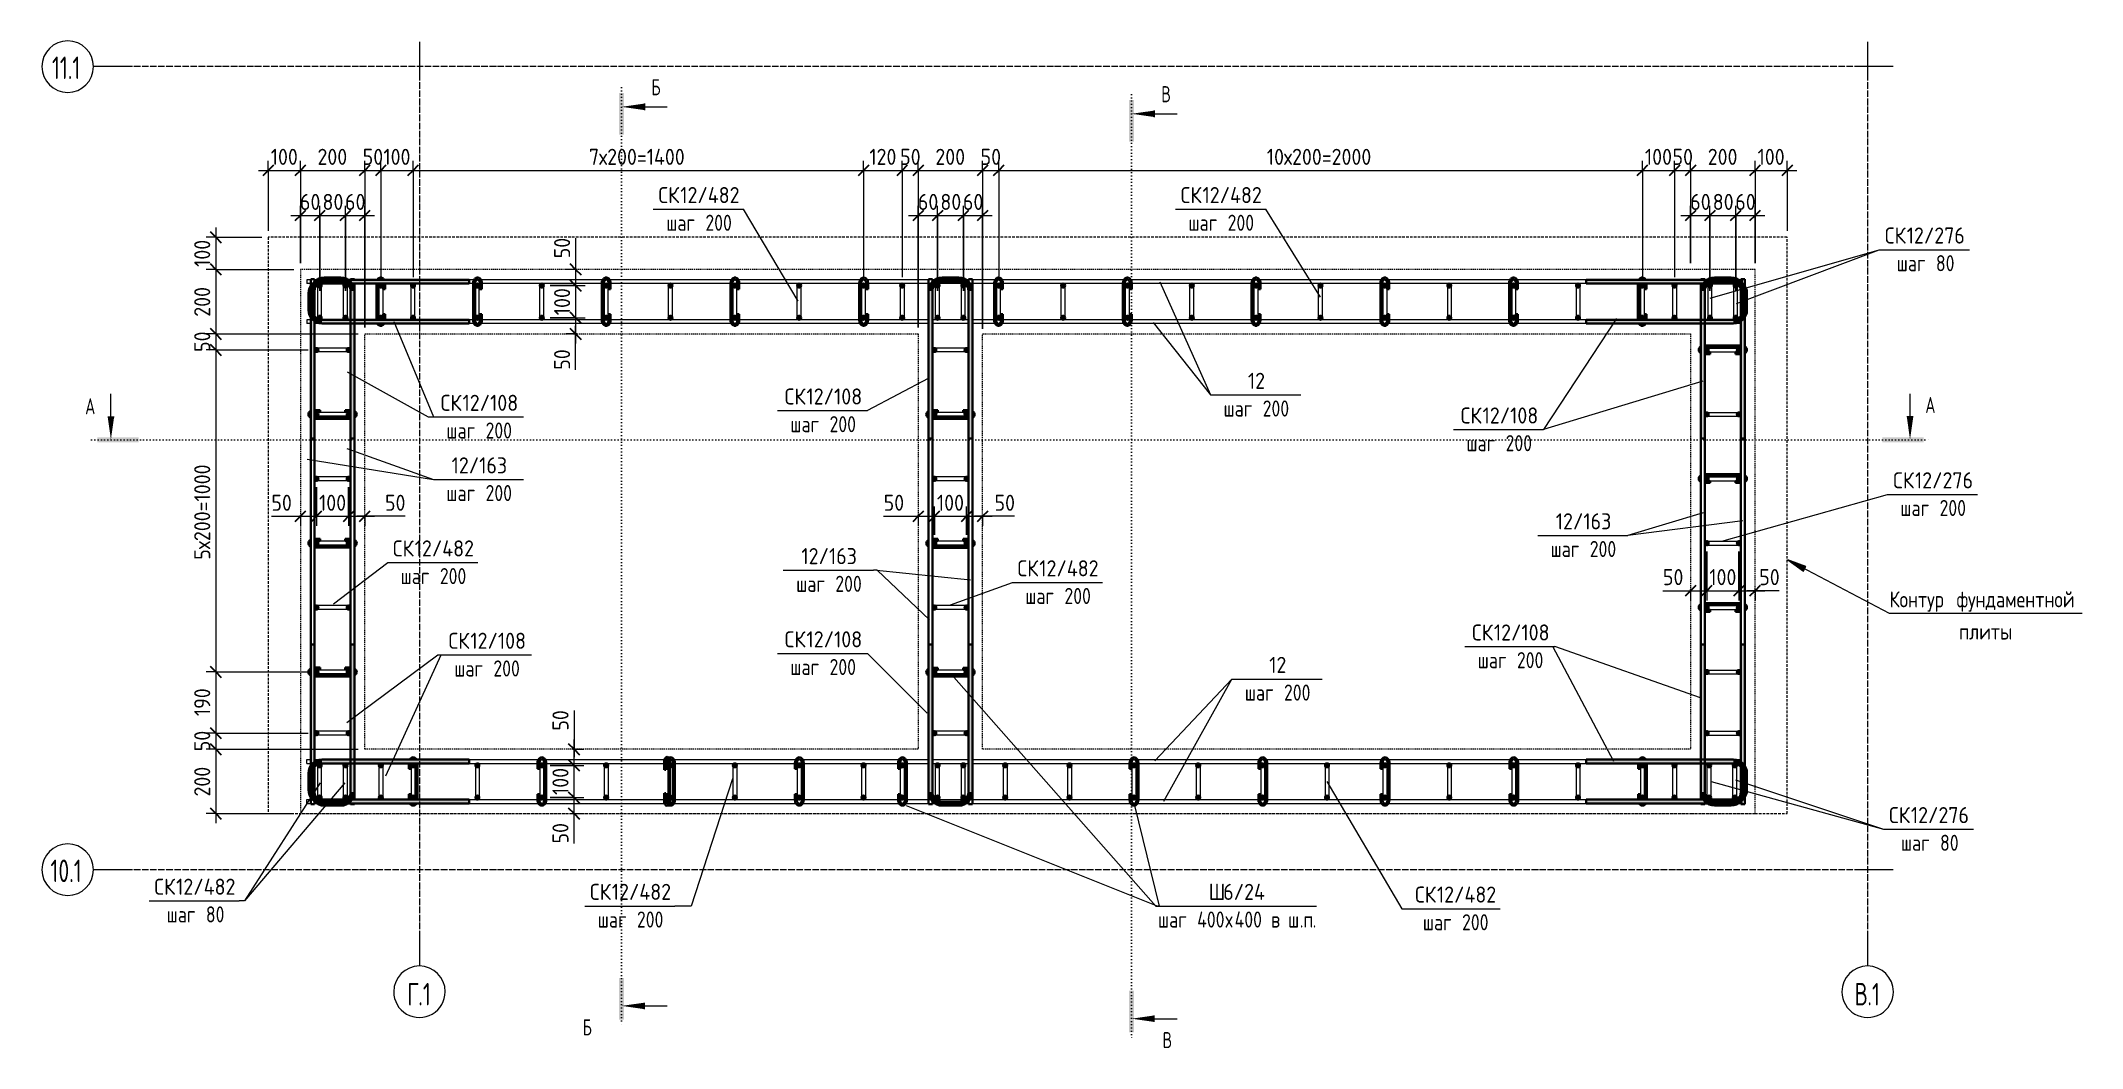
# Model space of a CAD drawing. Header units: millimetres. Extents: x 28954 to 49618, y -2651 to 78735.
# Drawn here: x 28954 to 35297, y 75607 to 78735 of the extents above.
import ezdxf

# ---------------------------------------------------------------- set-up
doc = ezdxf.new("R2010")
doc.units = ezdxf.units.MM
for name, pattern in [('01 Штриховая _4 мм_', [6, 3.5, -2.5]), ('01 Штриховая _8 мм_', [12, 8, -4]), ('02 Штрихпунктирная _20 мм_', [25, 20, -2.5, 0, -2.5]), ('04 Пунктир 10мм', [10, 0, -10])]:
    doc.linetypes.add(name, pattern=pattern)
for name, color, linetype, lineweight in [('AA_Dim', 7, 'Continuous', 9), ('AA_Dim-20', 7, 'Continuous', 9), ('AA_Razrez', 7, 'Continuous', 9), ('AA_Vinoska', 7, 'Continuous', 9), ('KR_Armatura', 7, 'Continuous', 20), ('KR_Armatura_Tonkie', 7, 'Continuous', 20), ('Оси', 7, 'Continuous', 9)]:
    doc.layers.add(name, color=color, linetype=linetype, lineweight=lineweight)
doc.layers.add('AF_Stena_Опалубка', color=7, linetype='Continuous', lineweight=20, true_color=0x0063c6)
doc.layers.add('KR_Fundament', color=7, linetype='Continuous', lineweight=20, true_color=0x804000)
doc.styles.add('GOST Common', font='GOST_Common.ttf', dxfattribs={"width": 0.85, "height": 50})
doc.styles.add('ISOCPEUR', font='isocpeur.TTF', dxfattribs={"width": 0.7, "height": 50})
doc.styles.add('ISOCPEUR_1', font='isocpeur.TTF', dxfattribs={"width": 0.9, "height": 50})
doc.styles.add('ISOCPEUR_2', font='isocpeur.TTF', dxfattribs={"width": 0.8, "height": 50})
doc.styles.add('ISOCPEUR_3', font='isocpeur.TTF', dxfattribs={"width": 0.7, "height": 70})
doc.dimstyles.new('00_Точн_3_знака__прозр_', dxfattribs={"dimscale": 304.8, "dimtxt": 50.137748, "dimasz": 0.111549, "dimexe": 0.098425, "dimexo": 0.065617, "dimgap": 0.006562, "dimtad": 1, "dimdec": 3, "dimrnd": 0.001, "dimdsep": 46, "dimtxsty": 'ISOCPEUR_1', "dimblk1": 'OBLIQUE', "dimblk2": 'OBLIQUE', "dimsah": 1, "dimcen": 0.09, "dimdle": 0.098425, "dimazin": 0, "dimtfac": 1, "dimtdec": 4, "dimtix": 1, "dimtmove": 0, "dimatfit": 3, "dimfxl": 1, "dimtvp": 1, "dimtolj": 1, "dimtzin": 0, "dimlwd": 18, "dimlwe": 18, "dimarcsym": 2})
doc.dimstyles.new('00_Точн_3_знака__прозр__1', dxfattribs={"dimscale": 304.8, "dimtxt": 50.137748, "dimasz": 0.111549, "dimexe": 0.098425, "dimexo": 0.065617, "dimgap": 0.006562, "dimtad": 1, "dimdec": 3, "dimrnd": 0.001, "dimdsep": 46, "dimtxsty": 'ISOCPEUR_1', "dimblk1": 'OBLIQUE', "dimblk2": 'OBLIQUE', "dimsah": 1, "dimcen": 0.09, "dimdle": 0.098425, "dimazin": 0, "dimtfac": 1, "dimtdec": 4, "dimtix": 1, "dimtmove": 1, "dimatfit": 3, "dimfxl": 1, "dimtvp": 1, "dimtolj": 1, "dimtzin": 0, "dimlwd": 18, "dimlwe": 18, "dimarcsym": 2})

msp = doc.modelspace()

# ---------------------------------------------------------------- texts
at = {"layer": 'AA_Razrez', "char_height": 50, "attachment_point": 1, "style": 'ISOCPEUR'}
for s, insert, width in [('\\fISOCPEUR|b0|i0|c204|p34|;\\W.7;Б', (30850.7741, 78615.9741), 33.670875), ('\\fISOCPEUR|b0|i0|c204|p34|;\\W.7;В', (32435.4065, 78594.3347), 33.670875), ('\\fISOCPEUR|b0|i0|c204|p34|;\\W.7;А', (29091.3902, 77625.3809), 38.160325), ('\\fISOCPEUR|b0|i0|c204|p34|;\\W.7;А', (34809.254, 77629.2157), 38.160325), ('\\fISOCPEUR|b0|i0|c204|p34|;\\W.7;Б', (30637.109, 75696.5078), 33.670875), ('\\fISOCPEUR|b0|i0|c204|p34|;\\W.7;В', (32439.2414, 75656.7891), 33.670875)]:
    msp.add_mtext(s, dxfattribs=dict(at, insert=insert, width=width))
at = {"layer": 'AA_Vinoska', "char_height": 50, "attachment_point": 1}
for s, insert, width, style in [('СК', (30872.6273, 78281.0717), 82.253137, 'ISOCPEUR_1'), ('12/482', (30940.4929, 78281.0717), 226.556887, 'ISOCPEUR_1'), ('СК', (32495.4051, 78281.0717), 82.253137, 'ISOCPEUR_1'), ('12/482', (32563.2707, 78281.0717), 226.556887, 'ISOCPEUR_1'), ('шаг', (30896.8473, 78195.0906), 116.7257, 'ISOCPEUR_2'), (' 200', (30993.1556, 78195.0906), 133.4008, 'ISOCPEUR_2'), ('шаг', (32519.6251, 78195.0906), 116.7257, 'ISOCPEUR_2'), (' 200', (32615.9334, 78195.0906), 133.4008, 'ISOCPEUR_2'), ('СК', (34683.6292, 78155.4818), 82.253137, 'ISOCPEUR_1'), ('СК', (34683.6292, 78155.4818), 82.253137, 'ISOCPEUR_1'), ('12/276', (34751.4949, 78155.4818), 222.227775, 'ISOCPEUR_1'), ('12/276', (34751.4949, 78155.4818), 222.227775, 'ISOCPEUR_1'), ('шаг', (34720.4592, 78069.5008), 116.7257, 'ISOCPEUR_2'), ('шаг', (34720.4592, 78069.5008), 116.7257, 'ISOCPEUR_2'), (' 80', (34816.7676, 78069.5008), 98.7679, 'ISOCPEUR_2'), (' 80', (34816.7676, 78069.5008), 98.7679, 'ISOCPEUR_2'), ('12', (32704.3126, 77704.1827), 66.379725, 'ISOCPEUR_1'), ('СК', (31264.8638, 77655.5395), 82.253137, 'ISOCPEUR_1'), ('12/108', (31332.7295, 77655.5395), 210.683475, 'ISOCPEUR_1'), ('СК', (30196.0052, 77635.8741), 82.253137, 'ISOCPEUR_1'), ('12/108', (30263.8708, 77635.8741), 210.683475, 'ISOCPEUR_1'), ('шаг', (32628.5426, 77618.2016), 116.7257, 'ISOCPEUR_2'), (' 200', (32724.8509, 77618.2016), 133.4008, 'ISOCPEUR_2'), ('СК', (33365.6129, 77596.5253), 82.253137, 'ISOCPEUR_1'), ('12/108', (33433.4785, 77596.5253), 210.683475, 'ISOCPEUR_1'), ('шаг', (30213.7452, 77549.893), 116.7257, 'ISOCPEUR_2'), (' 200', (30310.0535, 77549.893), 133.4008, 'ISOCPEUR_2'), ('шаг', (31282.6038, 77569.5584), 116.7257, 'ISOCPEUR_2'), (' 200', (31378.9122, 77569.5584), 133.4008, 'ISOCPEUR_2'), ('шаг', (33383.3529, 77510.5443), 116.7257, 'ISOCPEUR_2'), (' 200', (33479.6612, 77510.5443), 133.4008, 'ISOCPEUR_2'), ('12/163', (30230.0252, 77441.6375), 210.683475, 'ISOCPEUR_1'), ('СК', (34709.2511, 77395.2753), 82.253137, 'ISOCPEUR_1'), ('12/276', (34777.1168, 77395.2753), 222.227775, 'ISOCPEUR_1'), ('шаг', (30213.7452, 77355.6564), 116.7257, 'ISOCPEUR_2'), (' 200', (30310.0535, 77355.6564), 133.4008, 'ISOCPEUR_2'), ('12/163', (33661.0835, 77267.8785), 210.683475, 'ISOCPEUR_1'), ('шаг', (34731.7611, 77309.2943), 116.7257, 'ISOCPEUR_2'), (' 200', (34828.0695, 77309.2943), 133.4008, 'ISOCPEUR_2'), ('СК', (30047.4367, 77183.7379), 82.253137, 'ISOCPEUR_1'), ('12/482', (30115.3024, 77183.7379), 226.556887, 'ISOCPEUR_1'), ('12/163', (31316.9021, 77159.8141), 210.683475, 'ISOCPEUR_1'), ('шаг', (33644.8035, 77181.8974), 116.7257, 'ISOCPEUR_2'), (' 200', (33741.1119, 77181.8974), 133.4008, 'ISOCPEUR_2'), ('шаг', (30071.6567, 77097.7569), 116.7257, 'ISOCPEUR_2'), (' 200', (30167.9651, 77097.7569), 133.4008, 'ISOCPEUR_2'), (' 200', (31396.9305, 77073.833), 133.4008, 'ISOCPEUR_2'), ('СК', (31988.2686, 77121.9864), 82.253137, 'ISOCPEUR_1'), ('12/482', (32056.1343, 77121.9864), 226.556887, 'ISOCPEUR_1'), ('шаг', (31300.6221, 77073.833), 116.7257, 'ISOCPEUR_2'), ('шаг', (32012.4886, 77036.0054), 116.7257, 'ISOCPEUR_2'), (' 200', (32108.797, 77036.0054), 133.4008, 'ISOCPEUR_2'), ('Контур', (34698.3305, 77025.5952), 234.413425, 'GOST Common'), ('\\fGOST Common|b0|i0|c204|p34|;\\W.85; ', (34891.7409, 77025.5952), 17.717294, 'GOST Common'), ('фундаментной', (34906.3592, 77025.5952), 468.82685, 'GOST Common'), ('СК', (30220.3518, 76896.9186), 82.253137, 'ISOCPEUR_1'), ('12/108', (30288.2175, 76896.9186), 210.683475, 'ISOCPEUR_1'), ('СК', (31264.8638, 76901.4126), 82.253137, 'ISOCPEUR_1'), ('12/108', (31332.7295, 76901.4126), 210.683475, 'ISOCPEUR_1'), ('СК', (33400.7321, 76922.6457), 82.253137, 'ISOCPEUR_1'), ('12/108', (33468.5977, 76922.6457), 210.683475, 'ISOCPEUR_1'), ('плиты', (34914.2305, 76925.5952), 197.615969, 'GOST Common'), (' 200', (31378.9122, 76815.4316), 133.4008, 'ISOCPEUR_2'), ('12', (32770.5048, 76822.0207), 66.379725, 'ISOCPEUR_1'), ('шаг', (33418.4721, 76836.6647), 116.7257, 'ISOCPEUR_2'), (' 200', (33514.7805, 76836.6647), 133.4008, 'ISOCPEUR_2'), ('шаг', (30238.0918, 76810.9376), 116.7257, 'ISOCPEUR_2'), (' 200', (30334.4002, 76810.9376), 133.4008, 'ISOCPEUR_2'), ('шаг', (31282.6038, 76815.4316), 116.7257, 'ISOCPEUR_2'), ('шаг', (32694.7348, 76736.0397), 116.7257, 'ISOCPEUR_2'), (' 200', (32791.0431, 76736.0397), 133.4008, 'ISOCPEUR_2'), ('СК', (34696.5625, 76355.5466), 82.253137, 'ISOCPEUR_1'), ('СК', (34696.5625, 76355.5466), 82.253137, 'ISOCPEUR_1'), ('12/276', (34764.4281, 76355.5466), 222.227775, 'ISOCPEUR_1'), ('12/276', (34764.4281, 76355.5466), 222.227775, 'ISOCPEUR_1'), ('шаг', (34733.3925, 76269.5655), 116.7257, 'ISOCPEUR_2'), ('шаг', (34733.3925, 76269.5655), 116.7257, 'ISOCPEUR_2'), (' 80', (34829.7008, 76269.5655), 98.7679, 'ISOCPEUR_2'), (' 80', (34829.7008, 76269.5655), 98.7679, 'ISOCPEUR_2'), ('СК', (29306.1401, 76133.1304), 82.253137, 'ISOCPEUR_1'), ('СК', (29306.1401, 76133.1304), 82.253137, 'ISOCPEUR_1'), ('12/482', (29374.0057, 76133.1304), 226.556887, 'ISOCPEUR_1'), ('12/482', (29374.0057, 76133.1304), 226.556887, 'ISOCPEUR_1'), ('СК', (30659.8839, 76117.1856), 82.253137, 'ISOCPEUR_1'), ('12/482', (30727.7495, 76117.1856), 226.556887, 'ISOCPEUR_1'), ('\\fISOCPEUR|b0|i0|c204|p34|;\\W.9;Ш', (32582.3277, 76117.186), 54.835425, 'ISOCPEUR_1'), ('\\fISOCPEUR|b0|i0|c204|p34|;\\W.9;Ш', (32582.3277, 76117.186), 54.835425, 'ISOCPEUR_1'), ('\\fISOCPEUR|b0|i0|c204|p34|;\\W.9;Ш', (32582.3277, 76117.186), 54.835425, 'ISOCPEUR_1'), ('6/24', (32627.5714, 76117.186), 160.177163, 'ISOCPEUR_1'), ('6/24', (32627.5714, 76117.186), 160.177163, 'ISOCPEUR_1'), ('6/24', (32627.5714, 76117.186), 160.177163, 'ISOCPEUR_1'), ('СК', (33223.7885, 76108.7221), 82.253137, 'ISOCPEUR_1'), ('12/482', (33291.6541, 76108.7221), 226.556887, 'ISOCPEUR_1'), ('шаг', (29344.6801, 76047.1493), 116.7257, 'ISOCPEUR_2'), ('шаг', (29344.6801, 76047.1493), 116.7257, 'ISOCPEUR_2'), (' 80', (29440.9884, 76047.1493), 98.7679, 'ISOCPEUR_2'), (' 80', (29440.9884, 76047.1493), 98.7679, 'ISOCPEUR_2'), ('шаг', (30684.1039, 76031.2046), 116.7257, 'ISOCPEUR_2'), (' 200', (30780.4122, 76031.2046), 133.4008, 'ISOCPEUR_2'), ('шаг', (32424.9677, 76031.205), 116.7257, 'ISOCPEUR_2'), ('шаг', (32424.9677, 76031.205), 116.7257, 'ISOCPEUR_2'), ('шаг', (32424.9677, 76031.205), 116.7257, 'ISOCPEUR_2'), (' 400', (32521.276, 76031.205), 137.2489, 'ISOCPEUR_2'), (' 400', (32521.276, 76031.205), 137.2489, 'ISOCPEUR_2'), (' 400', (32521.276, 76031.205), 137.2489, 'ISOCPEUR_2'), ('\\fISOCPEUR|b0|i0|c204|p34|;\\W.8;х', (32634.5177, 76031.205), 34.6329, 'ISOCPEUR_2'), ('\\fISOCPEUR|b0|i0|c204|p34|;\\W.8;х', (32634.5177, 76031.205), 34.6329, 'ISOCPEUR_2'), ('\\fISOCPEUR|b0|i0|c204|p34|;\\W.8;х', (32634.5177, 76031.205), 34.6329, 'ISOCPEUR_2'), ('400 ', (32663.0927, 76031.205), 137.2489, 'ISOCPEUR_2'), ('400 ', (32663.0927, 76031.205), 137.2489, 'ISOCPEUR_2'), ('400 ', (32663.0927, 76031.205), 137.2489, 'ISOCPEUR_2'), ('\\fISOCPEUR|b0|i0|c204|p34|;\\W.8;в', (32776.3343, 76031.205), 34.6329, 'ISOCPEUR_2'), ('\\fISOCPEUR|b0|i0|c204|p34|;\\W.8;в', (32776.3343, 76031.205), 34.6329, 'ISOCPEUR_2'), ('\\fISOCPEUR|b0|i0|c204|p34|;\\W.8;в', (32776.3343, 76031.205), 34.6329, 'ISOCPEUR_2'), ('\\fISOCPEUR|b0|i0|c204|p34|;\\W.8; ', (32804.9093, 76031.205), 29.5021, 'ISOCPEUR_2'), ('\\fISOCPEUR|b0|i0|c204|p34|;\\W.8; ', (32804.9093, 76031.205), 29.5021, 'ISOCPEUR_2'), ('\\fISOCPEUR|b0|i0|c204|p34|;\\W.8; ', (32804.9093, 76031.205), 29.5021, 'ISOCPEUR_2'), ('\\fISOCPEUR|b0|i0|c204|p34|;\\W.8;ш', (32829.251, 76031.205), 43.6118, 'ISOCPEUR_2'), ('\\fISOCPEUR|b0|i0|c204|p34|;\\W.8;ш', (32829.251, 76031.205), 43.6118, 'ISOCPEUR_2'), ('\\fISOCPEUR|b0|i0|c204|p34|;\\W.8;ш', (32829.251, 76031.205), 43.6118, 'ISOCPEUR_2'), ('\\fISOCPEUR|b0|i0|c204|p34|;\\W.8;п', (32876.876, 76031.205), 34.6329, 'ISOCPEUR_2'), ('\\fISOCPEUR|b0|i0|c204|p34|;\\W.8;п', (32876.876, 76031.205), 34.6329, 'ISOCPEUR_2'), ('\\fISOCPEUR|b0|i0|c204|p34|;\\W.8;п', (32876.876, 76031.205), 34.6329, 'ISOCPEUR_2'), ('шаг', (33248.0085, 76022.741), 116.7257, 'ISOCPEUR_2'), (' 200', (33344.3168, 76022.741), 133.4008, 'ISOCPEUR_2'), ('\\fISOCPEUR|b0|i0|c204|p34|;\\W.8;.', (32865.2343, 76031.205), 14.1097, 'ISOCPEUR_2'), ('\\fISOCPEUR|b0|i0|c204|p34|;\\W.8;.', (32865.2343, 76031.205), 14.1097, 'ISOCPEUR_2'), ('\\fISOCPEUR|b0|i0|c204|p34|;\\W.8;.', (32865.2343, 76031.205), 14.1097, 'ISOCPEUR_2'), ('\\fISOCPEUR|b0|i0|c204|p34|;\\W.8;.', (32905.451, 76031.205), 14.1097, 'ISOCPEUR_2'), ('\\fISOCPEUR|b0|i0|c204|p34|;\\W.8;.', (32905.451, 76031.205), 14.1097, 'ISOCPEUR_2'), ('\\fISOCPEUR|b0|i0|c204|p34|;\\W.8;.', (32905.451, 76031.205), 14.1097, 'ISOCPEUR_2')]:
    msp.add_mtext(s, dxfattribs=dict(at, insert=insert, width=width, style=style))
at = {"layer": 'Оси', "char_height": 70, "attachment_point": 1, "style": 'ISOCPEUR_3'}
for s, insert, width in [('11.1', (28988.2674, 78686.4305), 108.869162), ('10.1', (28983.5774, 76192.3992), 120.092788), ('\\fISOCPEUR|b0|i0|c204|p34|;\\W.7;Г', (30092.0777, 75809.3628), 41.527412), ('.1', (30126.3413, 75809.3628), 48.261587), ('\\fISOCPEUR|b0|i0|c204|p34|;\\W.7;В', (34589.2777, 75809.3628), 48.261587), ('.1', (34629.0975, 75809.3628), 48.261587)]:
    msp.add_mtext(s, dxfattribs=dict(at, insert=insert, width=width))

# ---------------------------------------------------------------- blocks, each defined once
blk = doc.blocks.new('261_Шпилька массив _НесАрм_РабПлоск_ - 6 А240-3793642-План армирования стен')
at = {"layer": 'KR_Armatura_Tonkie', "color": 7, "lineweight": 35, "true_color": 0xffffff}
for p, q in [((68.1, 6.4), (40.4, 6.4)), ((40.4, 0.4), (68.1, 0.4)), ((68.1, 5.5), (68.1, 1.3)), ((68.1, 1.3), (68.1, 1.3)), ((168.4, 6.4), (140.7, 6.4)), ((140.7, 1.3), (140.7, 5.5)), ((140.7, 1.3), (140.7, 1.3)), ((140.7, 0.4), (168.4, 0.4)), ((168.4, -6.4), (40.4, -6.4)), ((40.4, -12.4), (168.4, -12.4))]:
    blk.add_line(p, q, dxfattribs=at)
at = {"layer": 'KR_Armatura_Tonkie', "color": 7, "lineweight": 35, "true_color": 0xffffff, "flags": 128}
for points in [[(40.4, 6.4), (33.9, 4.9), (29.7, 1.3), (28.4, -3)], [(34.4, -3), (35.4, -1.2), (39.1, 0.3), (40.4, 0.4)], [(180.4, -3), (178.6, 2), (173.7, 5.4), (168.4, 6.4)], [(168.4, 0.4), (172.6, -0.7), (174.3, -2.6), (174.4, -3)], [(28.4, -3), (30.2, -8), (35, -11.4), (40.4, -12.4)], [(40.4, -6.4), (36.2, -5.3), (34.4, -3.4), (34.4, -3)], [(168.4, -12.4), (174.8, -10.9), (179.1, -7.2), (180.4, -3)], [(174.4, -3), (173.4, -4.8), (169.6, -6.3), (168.4, -6.4)]]:
    blk.add_lwpolyline(points, dxfattribs=at)
blk = doc.blocks.new('Разрез - Номер узла_ сзади-394133-План армирования стен')
at = {"layer": 'AA_Razrez'}
for points in [[(7.33, 0.4), (7.33, -0.39), (0.87, -0.39), (0.87, 0.4)], [(3.5, -3.53), (2.5, -3.53), (3, 0)]]:
    blk.add_hatch(color=256, dxfattribs=at).paths.add_polyline_path(points)
for p, q in [((3, -3), (3, -7.1)), ((2.5, -3.53), (3.5, -3.53))]:
    blk.add_line(p, q, dxfattribs=at)
blk = doc.blocks.new('Разрез - Номер узла_ спереди-394134-План армирования стен')
at = {"layer": 'AA_Razrez'}
for points in [[(7.33, 0.4), (7.33, -0.39), (0.87, -0.39), (0.87, 0.4)], [(3.5, -3.53), (2.5, -3.53), (3, 0)]]:
    blk.add_hatch(color=256, dxfattribs=at).paths.add_polyline_path(points)
for p, q in [((3, -3), (3, -7.1)), ((2.5, -3.53), (3.5, -3.53))]:
    blk.add_line(p, q, dxfattribs=at)
blk = doc.blocks.new('DIMBLOCK1-План армирования стен')
at = {"layer": 'AA_Dim-20', "color": 30, "lineweight": 18, "true_color": 0xff8000, "transparency": 16777216}
for p, q in [((29660.1, 78332.6), (29660.1, 78362.6)), ((29760.1, 78332.6), (29760.1, 78362.6)), ((29960.1, 78332.6), (29960.1, 78362.6)), ((29630.1, 78332.6), (29760.1, 78332.6)), ((29660.1, 78332.6), (29660.1, 78145)), ((29760.1, 78332.6), (29760.1, 78045)), ((29960.1, 78332.6), (29960.1, 77845))]:
    blk.add_line(p, q, dxfattribs=at)
at = {"layer": 'AA_Dim-20', "color": 30, "lineweight": 30, "true_color": 0xff8000, "transparency": 16777216}
for p, q in [((29660.1, 78332.6), (29677.1, 78349.6)), ((29760.1, 78332.6), (29777.1, 78349.6)), ((29960.1, 78332.6), (29977.1, 78349.6)), ((29660.1, 78332.6), (29643.1, 78315.6)), ((29760.1, 78332.6), (29743.1, 78315.6)), ((29960.1, 78332.6), (29943.1, 78315.6))]:
    blk.add_line(p, q, dxfattribs=at)
at = {"layer": 'AA_Dim-20', "color": 0, "lineweight": 18, "transparency": 16777216, "insert": (29668, 78399.8), "char_height": 50, "width": 101.032, "attachment_point": 1, "line_spacing_factor": 1.135194, "style": 'ISOCPEUR_1'}
blk.add_mtext('100', dxfattribs=at)
blk = doc.blocks.new('_None')
blk = doc.blocks.new('DIMBLOCK2-План армирования стен')
at = {"layer": 'AA_Dim-20', "color": 30, "lineweight": 18, "true_color": 0xff8000, "transparency": 16777216}
for p, q in [((29760.1, 78332.6), (29760.1, 78362.6)), ((29960.1, 78332.6), (29960.1, 78362.6)), ((30010.1, 78332.6), (30010.1, 78362.6)), ((29760.1, 78332.6), (29960.1, 78332.6)), ((29760.1, 78332.6), (29760.1, 78045)), ((29960.1, 78332.6), (29960.1, 77845)), ((30010.1, 78332.6), (30010.1, 78001))]:
    blk.add_line(p, q, dxfattribs=at)
at = {"layer": 'AA_Dim-20', "color": 30, "lineweight": 30, "true_color": 0xff8000, "transparency": 16777216}
for p, q in [((29760.1, 78332.6), (29777.1, 78349.6)), ((29960.1, 78332.6), (29977.1, 78349.6)), ((30010.1, 78332.6), (30027.1, 78349.6)), ((29760.1, 78332.6), (29743.1, 78315.6)), ((29960.1, 78332.6), (29943.1, 78315.6)), ((30010.1, 78332.6), (29993.1, 78315.6))]:
    blk.add_line(p, q, dxfattribs=at)
at = {"layer": 'AA_Dim-20', "color": 0, "lineweight": 18, "transparency": 16777216, "insert": (29813.2, 78399.8), "char_height": 50, "width": 112.384, "attachment_point": 1, "line_spacing_factor": 1.135194, "style": 'ISOCPEUR_1'}
blk.add_mtext('200', dxfattribs=at)
blk = doc.blocks.new('DIMBLOCK3-План армирования стен')
at = {"layer": 'AA_Dim-20', "color": 30, "lineweight": 18, "true_color": 0xff8000, "transparency": 16777216}
for p, q in [((29960.1, 78332.6), (29960.1, 78362.6)), ((30010.1, 78332.6), (30010.1, 78362.6)), ((30110.1, 78332.6), (30110.1, 78362.6)), ((29960.1, 78332.6), (30010.1, 78332.6)), ((29960.1, 78332.6), (29960.1, 77845)), ((30010.1, 78332.6), (30010.1, 78001)), ((30110.1, 78332.6), (30110.1, 78001))]:
    blk.add_line(p, q, dxfattribs=at)
at = {"layer": 'AA_Dim-20', "color": 30, "lineweight": 30, "true_color": 0xff8000, "transparency": 16777216}
for p, q in [((29960.1, 78332.6), (29977.1, 78349.6)), ((30010.1, 78332.6), (30027.1, 78349.6)), ((30110.1, 78332.6), (30127.1, 78349.6)), ((29960.1, 78332.6), (29943.1, 78315.6)), ((30010.1, 78332.6), (29993.1, 78315.6)), ((30110.1, 78332.6), (30093.1, 78315.6))]:
    blk.add_line(p, q, dxfattribs=at)
at = {"layer": 'AA_Dim-20', "color": 0, "lineweight": 18, "transparency": 16777216, "insert": (29953.8, 78399.8), "char_height": 50, "width": 74.923, "attachment_point": 1, "line_spacing_factor": 1.135194, "style": 'ISOCPEUR_1'}
blk.add_mtext('50', dxfattribs=at)
blk = doc.blocks.new('DIMBLOCK4-План армирования стен')
at = {"layer": 'AA_Dim-20', "color": 30, "lineweight": 18, "true_color": 0xff8000, "transparency": 16777216}
for p, q in [((30010.1, 78332.6), (30010.1, 78362.6)), ((30110.1, 78332.6), (30110.1, 78362.6)), ((30010.1, 78332.6), (30110.1, 78332.6)), ((30010.1, 78332.6), (30010.1, 78001)), ((30110.1, 78332.6), (30110.1, 78001))]:
    blk.add_line(p, q, dxfattribs=at)
at = {"layer": 'AA_Dim-20', "color": 30, "lineweight": 30, "true_color": 0xff8000, "transparency": 16777216}
for p, q in [((30010.1, 78332.6), (30027.1, 78349.6)), ((30110.1, 78332.6), (30127.1, 78349.6)), ((30010.1, 78332.6), (29993.1, 78315.6)), ((30110.1, 78332.6), (30093.1, 78315.6))]:
    blk.add_line(p, q, dxfattribs=at)
at = {"layer": 'AA_Dim-20', "color": 0, "lineweight": 18, "transparency": 16777216, "insert": (30018, 78399.8), "char_height": 50, "width": 101.032, "attachment_point": 1, "line_spacing_factor": 1.135194, "style": 'ISOCPEUR_1'}
blk.add_mtext('100', dxfattribs=at)
blk = doc.blocks.new('DIMBLOCK5-План армирования стен')
at = {"layer": 'AA_Dim-20', "color": 30, "lineweight": 18, "true_color": 0xff8000, "transparency": 16777216}
for p, q in [((30110.1, 78332.6), (30110.1, 78362.6)), ((31510.1, 78332.6), (31510.1, 78362.6)), ((31630.1, 78332.6), (31630.1, 78362.6)), ((30110.1, 78332.6), (31510.1, 78332.6)), ((30110.1, 78332.6), (30110.1, 78001)), ((31510.1, 78332.6), (31510.1, 78001)), ((31630.1, 78332.6), (31630.1, 78001))]:
    blk.add_line(p, q, dxfattribs=at)
at = {"layer": 'AA_Dim-20', "color": 30, "lineweight": 30, "true_color": 0xff8000, "transparency": 16777216}
for p, q in [((30110.1, 78332.6), (30127.1, 78349.6)), ((31510.1, 78332.6), (31527.1, 78349.6)), ((31630.1, 78332.6), (31647.1, 78349.6)), ((30110.1, 78332.6), (30093.1, 78315.6)), ((31510.1, 78332.6), (31493.1, 78315.6)), ((31630.1, 78332.6), (31613.1, 78315.6))]:
    blk.add_line(p, q, dxfattribs=at)
at = {"layer": 'AA_Dim-20', "color": 0, "lineweight": 18, "transparency": 16777216, "insert": (30656.8, 78399.8), "char_height": 50, "width": 367.803, "attachment_point": 1, "line_spacing_factor": 1.135194, "style": 'ISOCPEUR_1'}
blk.add_mtext('7х200=1400', dxfattribs=at)
blk = doc.blocks.new('DIMBLOCK6-План армирования стен')
at = {"layer": 'AA_Dim-20', "color": 30, "lineweight": 18, "true_color": 0xff8000, "transparency": 16777216}
for p, q in [((31510.1, 78332.6), (31510.1, 78362.6)), ((31630.1, 78332.6), (31630.1, 78362.6)), ((31680.1, 78332.6), (31680.1, 78362.6)), ((31510.1, 78332.6), (31630.1, 78332.6)), ((31510.1, 78332.6), (31510.1, 78001)), ((31630.1, 78332.6), (31630.1, 78001)), ((31680.1, 78332.6), (31680.1, 77845))]:
    blk.add_line(p, q, dxfattribs=at)
at = {"layer": 'AA_Dim-20', "color": 30, "lineweight": 30, "true_color": 0xff8000, "transparency": 16777216}
for p, q in [((31510.1, 78332.6), (31527.1, 78349.6)), ((31630.1, 78332.6), (31647.1, 78349.6)), ((31680.1, 78332.6), (31697.1, 78349.6)), ((31510.1, 78332.6), (31493.1, 78315.6)), ((31630.1, 78332.6), (31613.1, 78315.6)), ((31680.1, 78332.6), (31663.1, 78315.6))]:
    blk.add_line(p, q, dxfattribs=at)
at = {"layer": 'AA_Dim-20', "color": 0, "lineweight": 18, "transparency": 16777216, "insert": (31528, 78399.8), "char_height": 50, "width": 101.032, "attachment_point": 1, "line_spacing_factor": 1.135194, "style": 'ISOCPEUR_1'}
blk.add_mtext('120', dxfattribs=at)
blk = doc.blocks.new('DIMBLOCK7-План армирования стен')
at = {"layer": 'AA_Dim-20', "color": 30, "lineweight": 18, "true_color": 0xff8000, "transparency": 16777216}
for p, q in [((31630.1, 78332.6), (31630.1, 78362.6)), ((31680.1, 78332.6), (31680.1, 78362.6)), ((31880.1, 78332.6), (31880.1, 78362.6)), ((31630.1, 78332.6), (31680.1, 78332.6)), ((31630.1, 78332.6), (31630.1, 78001)), ((31680.1, 78332.6), (31680.1, 77845)), ((31880.1, 78332.6), (31880.1, 78045))]:
    blk.add_line(p, q, dxfattribs=at)
at = {"layer": 'AA_Dim-20', "color": 30, "lineweight": 30, "true_color": 0xff8000, "transparency": 16777216}
for p, q in [((31630.1, 78332.6), (31647.1, 78349.6)), ((31680.1, 78332.6), (31697.1, 78349.6)), ((31880.1, 78332.6), (31897.1, 78349.6)), ((31630.1, 78332.6), (31613.1, 78315.6)), ((31680.1, 78332.6), (31663.1, 78315.6)), ((31880.1, 78332.6), (31863.1, 78315.6))]:
    blk.add_line(p, q, dxfattribs=at)
at = {"layer": 'AA_Dim-20', "color": 0, "lineweight": 18, "transparency": 16777216, "insert": (31623.8, 78399.8), "char_height": 50, "width": 74.923, "attachment_point": 1, "line_spacing_factor": 1.135194, "style": 'ISOCPEUR_1'}
blk.add_mtext('50', dxfattribs=at)
blk = doc.blocks.new('DIMBLOCK8-План армирования стен')
at = {"layer": 'AA_Dim-20', "color": 30, "lineweight": 18, "true_color": 0xff8000, "transparency": 16777216}
for p, q in [((31680.1, 78332.6), (31680.1, 78362.6)), ((31880.1, 78332.6), (31880.1, 78362.6)), ((31930.1, 78332.6), (31930.1, 78362.6)), ((31680.1, 78332.6), (31880.1, 78332.6)), ((31680.1, 78332.6), (31680.1, 77845)), ((31880.1, 78332.6), (31880.1, 78045)), ((31930.1, 78332.6), (31930.1, 78001))]:
    blk.add_line(p, q, dxfattribs=at)
at = {"layer": 'AA_Dim-20', "color": 30, "lineweight": 30, "true_color": 0xff8000, "transparency": 16777216}
for p, q in [((31680.1, 78332.6), (31697.1, 78349.6)), ((31880.1, 78332.6), (31897.1, 78349.6)), ((31930.1, 78332.6), (31947.1, 78349.6)), ((31680.1, 78332.6), (31663.1, 78315.6)), ((31880.1, 78332.6), (31863.1, 78315.6)), ((31930.1, 78332.6), (31913.1, 78315.6))]:
    blk.add_line(p, q, dxfattribs=at)
at = {"layer": 'AA_Dim-20', "color": 0, "lineweight": 18, "transparency": 16777216, "insert": (31733.2, 78399.8), "char_height": 50, "width": 112.384, "attachment_point": 1, "line_spacing_factor": 1.135194, "style": 'ISOCPEUR_1'}
blk.add_mtext('200', dxfattribs=at)
blk = doc.blocks.new('DIMBLOCK9-План армирования стен')
at = {"layer": 'AA_Dim-20', "color": 30, "lineweight": 18, "true_color": 0xff8000, "transparency": 16777216}
for p, q in [((31880.1, 78332.6), (31880.1, 78362.6)), ((31930.1, 78332.6), (31930.1, 78362.6)), ((31880.1, 78332.6), (31930.1, 78332.6)), ((31880.1, 78332.6), (31880.1, 78045)), ((31930.1, 78332.6), (31930.1, 78001))]:
    blk.add_line(p, q, dxfattribs=at)
at = {"layer": 'AA_Dim-20', "color": 30, "lineweight": 30, "true_color": 0xff8000, "transparency": 16777216}
for p, q in [((31880.1, 78332.6), (31897.1, 78349.6)), ((31930.1, 78332.6), (31947.1, 78349.6)), ((31880.1, 78332.6), (31863.1, 78315.6)), ((31930.1, 78332.6), (31913.1, 78315.6))]:
    blk.add_line(p, q, dxfattribs=at)
at = {"layer": 'AA_Dim-20', "color": 0, "lineweight": 18, "transparency": 16777216, "insert": (31873.8, 78399.8), "char_height": 50, "width": 74.923, "attachment_point": 1, "line_spacing_factor": 1.135194, "style": 'ISOCPEUR_1'}
blk.add_mtext('50', dxfattribs=at)
blk = doc.blocks.new('DIMBLOCK10-План армирования стен')
at = {"layer": 'AA_Dim-20', "color": 30, "lineweight": 18, "true_color": 0xff8000, "transparency": 16777216}
for p, q in [((31930.1, 78332.6), (31930.1, 78362.6)), ((33930.1, 78332.6), (33930.1, 78362.6)), ((34030.1, 78332.6), (34030.1, 78362.6)), ((31930.1, 78332.6), (33930.1, 78332.6)), ((31930.1, 78332.6), (31930.1, 78001)), ((33930.1, 78332.6), (33930.1, 78001)), ((34030.1, 78332.6), (34030.1, 78001))]:
    blk.add_line(p, q, dxfattribs=at)
at = {"layer": 'AA_Dim-20', "color": 30, "lineweight": 30, "true_color": 0xff8000, "transparency": 16777216}
for p, q in [((31930.1, 78332.6), (31947.1, 78349.6)), ((33930.1, 78332.6), (33947.1, 78349.6)), ((34030.1, 78332.6), (34047.1, 78349.6)), ((31930.1, 78332.6), (31913.1, 78315.6)), ((33930.1, 78332.6), (33913.1, 78315.6)), ((34030.1, 78332.6), (34013.1, 78315.6))]:
    blk.add_line(p, q, dxfattribs=at)
at = {"layer": 'AA_Dim-20', "color": 0, "lineweight": 18, "transparency": 16777216, "insert": (32763.1, 78399.8), "char_height": 50, "width": 400.724, "attachment_point": 1, "line_spacing_factor": 1.135194, "style": 'ISOCPEUR_1'}
blk.add_mtext('10х200=2000', dxfattribs=at)
blk = doc.blocks.new('DIMBLOCK11-План армирования стен')
at = {"layer": 'AA_Dim-20', "color": 30, "lineweight": 18, "true_color": 0xff8000, "transparency": 16777216}
for p, q in [((33930.1, 78332.6), (33930.1, 78362.6)), ((34030.1, 78332.6), (34030.1, 78362.6)), ((34080.1, 78332.6), (34080.1, 78362.6)), ((33930.1, 78332.6), (34030.1, 78332.6)), ((33930.1, 78332.6), (33930.1, 78001)), ((34030.1, 78332.6), (34030.1, 78001)), ((34080.1, 78332.6), (34080.1, 78044.5))]:
    blk.add_line(p, q, dxfattribs=at)
at = {"layer": 'AA_Dim-20', "color": 30, "lineweight": 30, "true_color": 0xff8000, "transparency": 16777216}
for p, q in [((33930.1, 78332.6), (33947.1, 78349.6)), ((34030.1, 78332.6), (34047.1, 78349.6)), ((34080.1, 78332.6), (34097.1, 78349.6)), ((33930.1, 78332.6), (33913.1, 78315.6)), ((34030.1, 78332.6), (34013.1, 78315.6)), ((34080.1, 78332.6), (34063.1, 78315.6))]:
    blk.add_line(p, q, dxfattribs=at)
at = {"layer": 'AA_Dim-20', "color": 0, "lineweight": 18, "transparency": 16777216, "insert": (33938, 78399.8), "char_height": 50, "width": 101.032, "attachment_point": 1, "line_spacing_factor": 1.135194, "style": 'ISOCPEUR_1'}
blk.add_mtext('100', dxfattribs=at)
blk = doc.blocks.new('DIMBLOCK12-План армирования стен')
at = {"layer": 'AA_Dim-20', "color": 30, "lineweight": 18, "true_color": 0xff8000, "transparency": 16777216}
for p, q in [((34030.1, 78332.6), (34030.1, 78362.6)), ((34080.1, 78332.6), (34080.1, 78362.6)), ((34280.1, 78332.6), (34280.1, 78362.6)), ((34030.1, 78332.6), (34080.1, 78332.6)), ((34030.1, 78332.6), (34030.1, 78001)), ((34080.1, 78332.6), (34080.1, 78044.5)), ((34280.1, 78332.6), (34280.1, 78044.5))]:
    blk.add_line(p, q, dxfattribs=at)
at = {"layer": 'AA_Dim-20', "color": 30, "lineweight": 30, "true_color": 0xff8000, "transparency": 16777216}
for p, q in [((34030.1, 78332.6), (34047.1, 78349.6)), ((34080.1, 78332.6), (34097.1, 78349.6)), ((34280.1, 78332.6), (34297.1, 78349.6)), ((34030.1, 78332.6), (34013.1, 78315.6)), ((34080.1, 78332.6), (34063.1, 78315.6)), ((34280.1, 78332.6), (34263.1, 78315.6))]:
    blk.add_line(p, q, dxfattribs=at)
at = {"layer": 'AA_Dim-20', "color": 0, "lineweight": 18, "transparency": 16777216, "insert": (34023.8, 78399.8), "char_height": 50, "width": 74.923, "attachment_point": 1, "line_spacing_factor": 1.135194, "style": 'ISOCPEUR_1'}
blk.add_mtext('50', dxfattribs=at)
blk = doc.blocks.new('DIMBLOCK13-План армирования стен')
at = {"layer": 'AA_Dim-20', "color": 30, "lineweight": 18, "true_color": 0xff8000, "transparency": 16777216}
for p, q in [((34080.1, 78332.6), (34080.1, 78362.6)), ((34280.1, 78332.6), (34280.1, 78362.6)), ((34380.1, 78332.6), (34380.1, 78362.6)), ((34080.1, 78332.6), (34280.1, 78332.6)), ((34080.1, 78332.6), (34080.1, 78044.5)), ((34280.1, 78332.6), (34280.1, 78044.5)), ((34380.1, 78332.6), (34380.1, 78145))]:
    blk.add_line(p, q, dxfattribs=at)
at = {"layer": 'AA_Dim-20', "color": 30, "lineweight": 30, "true_color": 0xff8000, "transparency": 16777216}
for p, q in [((34080.1, 78332.6), (34097.1, 78349.6)), ((34280.1, 78332.6), (34297.1, 78349.6)), ((34380.1, 78332.6), (34397.1, 78349.6)), ((34080.1, 78332.6), (34063.1, 78315.6)), ((34280.1, 78332.6), (34263.1, 78315.6)), ((34380.1, 78332.6), (34363.1, 78315.6))]:
    blk.add_line(p, q, dxfattribs=at)
at = {"layer": 'AA_Dim-20', "color": 0, "lineweight": 18, "transparency": 16777216, "insert": (34133.2, 78399.8), "char_height": 50, "width": 112.384, "attachment_point": 1, "line_spacing_factor": 1.135194, "style": 'ISOCPEUR_1'}
blk.add_mtext('200', dxfattribs=at)
blk = doc.blocks.new('DIMBLOCK14-План армирования стен')
at = {"layer": 'AA_Dim-20', "color": 30, "lineweight": 18, "true_color": 0xff8000, "transparency": 16777216}
for p, q in [((34280.1, 78332.6), (34280.1, 78362.6)), ((34380.1, 78332.6), (34380.1, 78362.6)), ((34280.1, 78332.6), (34410.1, 78332.6)), ((34280.1, 78332.6), (34280.1, 78044.5)), ((34380.1, 78332.6), (34380.1, 78145))]:
    blk.add_line(p, q, dxfattribs=at)
at = {"layer": 'AA_Dim-20', "color": 30, "lineweight": 30, "true_color": 0xff8000, "transparency": 16777216}
for p, q in [((34280.1, 78332.6), (34297.1, 78349.6)), ((34380.1, 78332.6), (34397.1, 78349.6)), ((34280.1, 78332.6), (34263.1, 78315.6)), ((34380.1, 78332.6), (34363.1, 78315.6))]:
    blk.add_line(p, q, dxfattribs=at)
at = {"layer": 'AA_Dim-20', "color": 0, "lineweight": 18, "transparency": 16777216, "insert": (34288, 78399.8), "char_height": 50, "width": 101.032, "attachment_point": 1, "line_spacing_factor": 1.135194, "style": 'ISOCPEUR_1'}
blk.add_mtext('100', dxfattribs=at)
blk = doc.blocks.new('DIMBLOCK15-План армирования стен')
at = {"layer": 'AA_Dim-20', "color": 30, "lineweight": 18, "true_color": 0xff8000, "transparency": 16777216}
for p, q in [((29497.3, 78155), (29497.3, 78025)), ((29497.3, 78125), (29467.3, 78125)), ((29497.3, 78125), (29640.1, 78125)), ((29497.3, 78025), (29467.3, 78025)), ((29497.3, 78025), (29740.1, 78025)), ((29497.3, 77825), (29467.3, 77825)), ((29497.3, 77825), (29940.1, 77825))]:
    blk.add_line(p, q, dxfattribs=at)
at = {"layer": 'AA_Dim-20', "color": 30, "lineweight": 30, "true_color": 0xff8000, "transparency": 16777216}
for p, q in [((29497.3, 78125), (29480.3, 78142)), ((29497.3, 78125), (29514.3, 78108)), ((29497.3, 78025), (29480.3, 78042)), ((29497.3, 78025), (29514.3, 78008)), ((29497.3, 77825), (29480.3, 77842)), ((29497.3, 77825), (29514.3, 77808))]:
    blk.add_line(p, q, dxfattribs=at)
at = {"layer": 'AA_Dim-20', "color": 0, "lineweight": 18, "transparency": 16777216, "insert": (29430.1, 78032.9), "char_height": 50, "width": 101.032, "attachment_point": 1, "rotation": 90, "line_spacing_factor": 1.135194, "style": 'ISOCPEUR_1'}
blk.add_mtext('100', dxfattribs=at)
blk = doc.blocks.new('DIMBLOCK16-План армирования стен')
at = {"layer": 'AA_Dim-20', "color": 30, "lineweight": 18, "true_color": 0xff8000, "transparency": 16777216}
for p, q in [((29497.3, 78025), (29467.3, 78025)), ((29497.3, 78025), (29497.3, 77825)), ((29497.3, 78025), (29740.1, 78025)), ((29497.3, 77825), (29467.3, 77825)), ((29497.3, 77775), (29467.3, 77775)), ((29497.3, 77825), (29940.1, 77825)), ((29497.3, 77775), (29784.1, 77775))]:
    blk.add_line(p, q, dxfattribs=at)
at = {"layer": 'AA_Dim-20', "color": 30, "lineweight": 30, "true_color": 0xff8000, "transparency": 16777216}
for p, q in [((29497.3, 78025), (29480.3, 78042)), ((29497.3, 78025), (29514.3, 78008)), ((29497.3, 77825), (29480.3, 77842)), ((29497.3, 77775), (29480.3, 77792)), ((29497.3, 77825), (29514.3, 77808)), ((29497.3, 77775), (29514.3, 77758))]:
    blk.add_line(p, q, dxfattribs=at)
at = {"layer": 'AA_Dim-20', "color": 0, "lineweight": 18, "transparency": 16777216, "insert": (29430.1, 77878.2), "char_height": 50, "width": 112.384, "attachment_point": 1, "rotation": 90, "line_spacing_factor": 1.135194, "style": 'ISOCPEUR_1'}
blk.add_mtext('200', dxfattribs=at)
blk = doc.blocks.new('DIMBLOCK17-План армирования стен')
at = {"layer": 'AA_Dim-20', "color": 30, "lineweight": 30, "true_color": 0xff8000, "transparency": 16777216}
for p, q in [((29497.3, 77825), (29480.3, 77842)), ((29497.3, 77775), (29480.3, 77792)), ((29497.3, 77825), (29514.3, 77808)), ((29497.3, 77775), (29514.3, 77758))]:
    blk.add_line(p, q, dxfattribs=at)
at = {"layer": 'AA_Dim-20', "color": 30, "lineweight": 18, "true_color": 0xff8000, "transparency": 16777216}
for p, q in [((29497.3, 77825), (29467.3, 77825)), ((29497.3, 77775), (29467.3, 77775)), ((29497.3, 77825), (29497.3, 77775)), ((29497.3, 77825), (29940.1, 77825)), ((29497.3, 77775), (29784.1, 77775))]:
    blk.add_line(p, q, dxfattribs=at)
at = {"layer": 'AA_Dim-20', "color": 0, "lineweight": 18, "transparency": 16777216, "insert": (29430.1, 77768.8), "char_height": 50, "width": 74.923, "attachment_point": 1, "rotation": 90, "line_spacing_factor": 1.135194, "style": 'ISOCPEUR_1'}
blk.add_mtext('50', dxfattribs=at)
blk = doc.blocks.new('DIMBLOCK18-План армирования стен')
at = {"layer": 'AA_Dim-20', "color": 30, "lineweight": 18, "true_color": 0xff8000, "transparency": 16777216}
for p, q in [((29497.3, 77775), (29467.3, 77775)), ((29497.3, 77775), (29497.3, 76775)), ((29497.3, 77775), (29784.1, 77775)), ((29497.3, 76775), (29467.3, 76775)), ((29497.3, 76775), (29784.1, 76775)), ((29497.3, 76585), (29467.3, 76585)), ((29497.3, 76585), (29784.1, 76585))]:
    blk.add_line(p, q, dxfattribs=at)
at = {"layer": 'AA_Dim-20', "color": 30, "lineweight": 30, "true_color": 0xff8000, "transparency": 16777216}
for p, q in [((29497.3, 77775), (29480.3, 77792)), ((29497.3, 77775), (29514.3, 77758)), ((29497.3, 76775), (29480.3, 76792)), ((29497.3, 76775), (29514.3, 76758)), ((29497.3, 76585), (29480.3, 76602)), ((29497.3, 76585), (29514.3, 76568))]:
    blk.add_line(p, q, dxfattribs=at)
at = {"layer": 'AA_Dim-20', "color": 0, "lineweight": 18, "transparency": 16777216, "insert": (29430.1, 77123.6), "char_height": 50, "width": 363.262, "attachment_point": 1, "rotation": 90, "line_spacing_factor": 1.135194, "style": 'ISOCPEUR_1'}
blk.add_mtext('5х200=1000', dxfattribs=at)
blk = doc.blocks.new('DIMBLOCK19-План армирования стен')
at = {"layer": 'AA_Dim-20', "color": 30, "lineweight": 18, "true_color": 0xff8000, "transparency": 16777216}
for p, q in [((29497.3, 76775), (29467.3, 76775)), ((29497.3, 76775), (29497.3, 76585)), ((29497.3, 76775), (29784.1, 76775)), ((29497.3, 76585), (29467.3, 76585)), ((29497.3, 76585), (29784.1, 76585)), ((29497.3, 76535), (29467.3, 76535)), ((29497.3, 76535), (29940.1, 76535))]:
    blk.add_line(p, q, dxfattribs=at)
at = {"layer": 'AA_Dim-20', "color": 30, "lineweight": 30, "true_color": 0xff8000, "transparency": 16777216}
for p, q in [((29497.3, 76775), (29480.3, 76792)), ((29497.3, 76775), (29514.3, 76758)), ((29497.3, 76585), (29480.3, 76602)), ((29497.3, 76585), (29514.3, 76568)), ((29497.3, 76535), (29480.3, 76552)), ((29497.3, 76535), (29514.3, 76518))]:
    blk.add_line(p, q, dxfattribs=at)
at = {"layer": 'AA_Dim-20', "color": 0, "lineweight": 18, "transparency": 16777216, "insert": (29430.1, 76637.9), "char_height": 50, "width": 101.032, "attachment_point": 1, "rotation": 90, "line_spacing_factor": 1.135194, "style": 'ISOCPEUR_1'}
blk.add_mtext('190', dxfattribs=at)
blk = doc.blocks.new('DIMBLOCK20-План армирования стен')
at = {"layer": 'AA_Dim-20', "color": 30, "lineweight": 18, "true_color": 0xff8000, "transparency": 16777216}
for p, q in [((29497.3, 76585), (29467.3, 76585)), ((29497.3, 76585), (29497.3, 76535)), ((29497.3, 76585), (29784.1, 76585)), ((29497.3, 76535), (29467.3, 76535)), ((29497.3, 76535), (29940.1, 76535)), ((29497.3, 76335), (29467.3, 76335)), ((29497.3, 76335), (29740.1, 76335))]:
    blk.add_line(p, q, dxfattribs=at)
at = {"layer": 'AA_Dim-20', "color": 30, "lineweight": 30, "true_color": 0xff8000, "transparency": 16777216}
for p, q in [((29497.3, 76585), (29480.3, 76602)), ((29497.3, 76585), (29514.3, 76568)), ((29497.3, 76535), (29480.3, 76552)), ((29497.3, 76535), (29514.3, 76518)), ((29497.3, 76335), (29480.3, 76352)), ((29497.3, 76335), (29514.3, 76318))]:
    blk.add_line(p, q, dxfattribs=at)
at = {"layer": 'AA_Dim-20', "color": 0, "lineweight": 18, "transparency": 16777216, "insert": (29430.1, 76528.8), "char_height": 50, "width": 74.923, "attachment_point": 1, "rotation": 90, "line_spacing_factor": 1.135194, "style": 'ISOCPEUR_1'}
blk.add_mtext('50', dxfattribs=at)
blk = doc.blocks.new('DIMBLOCK21-План армирования стен')
at = {"layer": 'AA_Dim-20', "color": 30, "lineweight": 18, "true_color": 0xff8000, "transparency": 16777216}
for p, q in [((29497.3, 76535), (29467.3, 76535)), ((29497.3, 76535), (29497.3, 76305)), ((29497.3, 76535), (29940.1, 76535)), ((29497.3, 76335), (29467.3, 76335)), ((29497.3, 76335), (29740.1, 76335))]:
    blk.add_line(p, q, dxfattribs=at)
at = {"layer": 'AA_Dim-20', "color": 30, "lineweight": 30, "true_color": 0xff8000, "transparency": 16777216}
for p, q in [((29497.3, 76535), (29480.3, 76552)), ((29497.3, 76535), (29514.3, 76518)), ((29497.3, 76335), (29480.3, 76352)), ((29497.3, 76335), (29514.3, 76318))]:
    blk.add_line(p, q, dxfattribs=at)
at = {"layer": 'AA_Dim-20', "color": 0, "lineweight": 18, "transparency": 16777216, "insert": (29430.1, 76388.2), "char_height": 50, "width": 112.384, "attachment_point": 1, "rotation": 90, "line_spacing_factor": 1.135194, "style": 'ISOCPEUR_1'}
blk.add_mtext('200', dxfattribs=at)
blk = doc.blocks.new('010_Текст с выноской - Текст 2 строки со стрелкой-3822072-План армирования стен')
at = {"layer": 'AA_Vinoska'}
blk.add_line((-15, 0), (15, 0), dxfattribs=at)
blk = doc.blocks.new('DIMBLOCK22-План армирования стен')
at = {"layer": 'AA_Dim-20', "color": 30, "lineweight": 18, "true_color": 0xff8000, "transparency": 16777216}
for p, q in [((30615.4, 78122.1), (30615.4, 78039.7)), ((30619.5, 78025), (30585.4, 78025)), ((30615.4, 78055), (30615.4, 77975)), ((30615.4, 78039.7), (30615.4, 78000)), ((30615.4, 78025), (30619.5, 78025)), ((30536.1, 77975), (30645.4, 77975)), ((30615.4, 77975), (30536.1, 77975))]:
    blk.add_line(p, q, dxfattribs=at)
at = {"layer": 'AA_Dim-20', "color": 30, "lineweight": 30, "true_color": 0xff8000, "transparency": 16777216}
for p, q in [((30615.4, 78025), (30598.4, 78042)), ((30615.4, 78025), (30632.4, 78008)), ((30615.4, 77975), (30598.4, 77992)), ((30615.4, 77975), (30632.4, 77958))]:
    blk.add_line(p, q, dxfattribs=at)
at = {"layer": 'AA_Dim-20', "color": 0, "lineweight": 18, "transparency": 16777216, "insert": (30548.3, 78059.7), "char_height": 50, "width": 74.923, "attachment_point": 1, "rotation": 90, "line_spacing_factor": 1.135194, "style": 'ISOCPEUR_1'}
blk.add_mtext('50', dxfattribs=at)
blk = doc.blocks.new('_Oblique')
at = {"color": 0, "linetype": 'ByBlock', "lineweight": -2}
blk.add_line((-0.5, -0.5), (0.5, 0.5), dxfattribs=at)
blk = doc.blocks.new('DIMBLOCK23-План армирования стен')
at = {"layer": 'AA_Dim-20', "color": 30, "lineweight": 18, "true_color": 0xff8000, "transparency": 16777216}
for p, q in [((30536.1, 77975), (30645.4, 77975)), ((30615.4, 77975), (30536.1, 77975)), ((30615.4, 77975), (30615.4, 77875)), ((30536.1, 77875), (30645.4, 77875)), ((30615.4, 77875), (30536.1, 77875))]:
    blk.add_line(p, q, dxfattribs=at)
at = {"layer": 'AA_Dim-20', "color": 30, "lineweight": 30, "true_color": 0xff8000, "transparency": 16777216}
for p, q in [((30615.4, 77975), (30598.4, 77992)), ((30615.4, 77975), (30632.4, 77958)), ((30615.4, 77875), (30598.4, 77892)), ((30615.4, 77875), (30632.4, 77858))]:
    blk.add_line(p, q, dxfattribs=at)
at = {"layer": 'AA_Dim-20', "color": 0, "lineweight": 18, "transparency": 16777216, "insert": (30548.3, 77882.9), "char_height": 50, "width": 101.032, "attachment_point": 1, "rotation": 90, "line_spacing_factor": 1.135194, "style": 'ISOCPEUR_1'}
blk.add_mtext('100', dxfattribs=at)
blk = doc.blocks.new('DIMBLOCK24-План армирования стен')
at = {"layer": 'AA_Dim-20', "color": 30, "lineweight": 18, "true_color": 0xff8000, "transparency": 16777216}
for p, q in [((30536.1, 77875), (30645.4, 77875)), ((30615.4, 77875), (30536.1, 77875)), ((30615.4, 77875), (30615.4, 77795)), ((30615.4, 77796.1), (30615.4, 77850)), ((30619.5, 77825), (30585.4, 77825)), ((30615.4, 77825), (30619.5, 77825)), ((30615.4, 77713.6), (30615.4, 77796.1))]:
    blk.add_line(p, q, dxfattribs=at)
at = {"layer": 'AA_Dim-20', "color": 30, "lineweight": 30, "true_color": 0xff8000, "transparency": 16777216}
for p, q in [((30615.4, 77875), (30598.4, 77892)), ((30615.4, 77825), (30598.4, 77842)), ((30615.4, 77875), (30632.4, 77858)), ((30615.4, 77825), (30632.4, 77808))]:
    blk.add_line(p, q, dxfattribs=at)
at = {"layer": 'AA_Dim-20', "color": 0, "lineweight": 18, "transparency": 16777216, "insert": (30548.3, 77713.6), "char_height": 50, "width": 74.923, "attachment_point": 1, "rotation": 90, "line_spacing_factor": 1.135194, "style": 'ISOCPEUR_1'}
blk.add_mtext('50', dxfattribs=at)
blk = doc.blocks.new('DIMBLOCK25-План армирования стен')
at = {"layer": 'AA_Dim-20', "color": 30, "lineweight": 18, "true_color": 0xff8000, "transparency": 16777216}
for p, q in [((29810.1, 77349), (29810.1, 77228.4)), ((29810.1, 77258.4), (29810.1, 77349)), ((29760.1, 77262.5), (29760.1, 77228.4)), ((29760.1, 77258.4), (29760.1, 77262.5)), ((29670, 77258.4), (29752.4, 77258.4)), ((29730.1, 77258.4), (29810.1, 77258.4)), ((29752.4, 77258.4), (29785.1, 77258.4))]:
    blk.add_line(p, q, dxfattribs=at)
at = {"layer": 'AA_Dim-20', "color": 30, "lineweight": 30, "true_color": 0xff8000, "transparency": 16777216}
for p, q in [((29760.1, 77258.4), (29777.1, 77275.4)), ((29810.1, 77258.4), (29827.1, 77275.4)), ((29760.1, 77258.4), (29743.1, 77241.4)), ((29810.1, 77258.4), (29793.1, 77241.4))]:
    blk.add_line(p, q, dxfattribs=at)
at = {"layer": 'AA_Dim-20', "color": 0, "lineweight": 18, "transparency": 16777216, "insert": (29670, 77325.5), "char_height": 50, "width": 74.923, "attachment_point": 1, "line_spacing_factor": 1.135194, "style": 'ISOCPEUR_1'}
blk.add_mtext('50', dxfattribs=at)
blk = doc.blocks.new('DIMBLOCK26-План армирования стен')
at = {"layer": 'AA_Dim-20', "color": 30, "lineweight": 18, "true_color": 0xff8000, "transparency": 16777216}
for p, q in [((29810.1, 77349), (29810.1, 77228.4)), ((29810.1, 77258.4), (29810.1, 77349)), ((29910.1, 77349), (29910.1, 77228.4)), ((29910.1, 77258.4), (29910.1, 77349)), ((29810.1, 77258.4), (29910.1, 77258.4))]:
    blk.add_line(p, q, dxfattribs=at)
at = {"layer": 'AA_Dim-20', "color": 30, "lineweight": 30, "true_color": 0xff8000, "transparency": 16777216}
for p, q in [((29810.1, 77258.4), (29827.1, 77275.4)), ((29910.1, 77258.4), (29927.1, 77275.4)), ((29810.1, 77258.4), (29793.1, 77241.4)), ((29910.1, 77258.4), (29893.1, 77241.4))]:
    blk.add_line(p, q, dxfattribs=at)
at = {"layer": 'AA_Dim-20', "color": 0, "lineweight": 18, "transparency": 16777216, "insert": (29818, 77325.5), "char_height": 50, "width": 101.032, "attachment_point": 1, "line_spacing_factor": 1.135194, "style": 'ISOCPEUR_1'}
blk.add_mtext('100', dxfattribs=at)
blk = doc.blocks.new('DIMBLOCK27-План армирования стен')
at = {"layer": 'AA_Dim-20', "color": 30, "lineweight": 18, "true_color": 0xff8000, "transparency": 16777216}
for p, q in [((29910.1, 77349), (29910.1, 77228.4)), ((29910.1, 77258.4), (29910.1, 77349)), ((29960.1, 77262.5), (29960.1, 77228.4)), ((29960.1, 77258.4), (29960.1, 77262.5)), ((29910.1, 77258.4), (29990.1, 77258.4)), ((30003, 77258.4), (29935.1, 77258.4)), ((30085.4, 77258.4), (30003, 77258.4))]:
    blk.add_line(p, q, dxfattribs=at)
at = {"layer": 'AA_Dim-20', "color": 30, "lineweight": 30, "true_color": 0xff8000, "transparency": 16777216}
for p, q in [((29910.1, 77258.4), (29927.1, 77275.4)), ((29960.1, 77258.4), (29977.1, 77275.4)), ((29910.1, 77258.4), (29893.1, 77241.4)), ((29960.1, 77258.4), (29943.1, 77241.4))]:
    blk.add_line(p, q, dxfattribs=at)
at = {"layer": 'AA_Dim-20', "color": 0, "lineweight": 18, "transparency": 16777216, "insert": (30023, 77325.5), "char_height": 50, "width": 74.923, "attachment_point": 1, "line_spacing_factor": 1.135194, "style": 'ISOCPEUR_1'}
blk.add_mtext('50', dxfattribs=at)
blk = doc.blocks.new('DIMBLOCK28-План армирования стен')
at = {"layer": 'AA_Dim-20', "color": 30, "lineweight": 18, "true_color": 0xff8000, "transparency": 16777216}
for p, q in [((30536.1, 76385), (30640.5, 76385)), ((30610.5, 76385), (30536.1, 76385)), ((30610.5, 76305), (30610.5, 76385)), ((30606.4, 76335), (30640.5, 76335)), ((30610.5, 76335), (30606.4, 76335)), ((30610.5, 76305.6), (30610.5, 76360)), ((30610.5, 76242.3), (30610.5, 76305.6))]:
    blk.add_line(p, q, dxfattribs=at)
at = {"layer": 'AA_Dim-20', "color": 30, "lineweight": 30, "true_color": 0xff8000, "transparency": 16777216}
for p, q in [((30610.5, 76385), (30593.5, 76402)), ((30610.5, 76385), (30627.5, 76368)), ((30610.5, 76335), (30593.5, 76352)), ((30610.5, 76335), (30627.5, 76318))]:
    blk.add_line(p, q, dxfattribs=at)
at = {"layer": 'AA_Dim-20', "color": 0, "lineweight": 18, "transparency": 16777216, "insert": (30543.3, 76242.3), "char_height": 50, "width": 74.923, "attachment_point": 1, "rotation": 90, "line_spacing_factor": 1.135194, "style": 'ISOCPEUR_1'}
blk.add_mtext('50', dxfattribs=at)
blk = doc.blocks.new('DIMBLOCK29-План армирования стен')
at = {"layer": 'AA_Dim-20', "color": 30, "lineweight": 30, "true_color": 0xff8000, "transparency": 16777216}
for p, q in [((30610.5, 76485), (30593.5, 76502)), ((30610.5, 76485), (30627.5, 76468)), ((30610.5, 76385), (30593.5, 76402)), ((30610.5, 76385), (30627.5, 76368))]:
    blk.add_line(p, q, dxfattribs=at)
at = {"layer": 'AA_Dim-20', "color": 30, "lineweight": 18, "true_color": 0xff8000, "transparency": 16777216}
for p, q in [((30536.1, 76485), (30640.5, 76485)), ((30610.5, 76485), (30536.1, 76485)), ((30610.5, 76385), (30610.5, 76485)), ((30536.1, 76385), (30640.5, 76385)), ((30610.5, 76385), (30536.1, 76385))]:
    blk.add_line(p, q, dxfattribs=at)
at = {"layer": 'AA_Dim-20', "color": 0, "lineweight": 18, "transparency": 16777216, "insert": (30543.3, 76392.9), "char_height": 50, "width": 101.032, "attachment_point": 1, "rotation": 90, "line_spacing_factor": 1.135194, "style": 'ISOCPEUR_1'}
blk.add_mtext('100', dxfattribs=at)
blk = doc.blocks.new('DIMBLOCK30-План армирования стен')
at = {"layer": 'AA_Dim-20', "color": 30, "lineweight": 18, "true_color": 0xff8000, "transparency": 16777216}
for p, q in [((30610.5, 76655.1), (30610.5, 76572.7)), ((30610.5, 76572.7), (30610.5, 76510)), ((30610.5, 76485), (30610.5, 76565)), ((30606.4, 76535), (30640.5, 76535)), ((30610.5, 76535), (30606.4, 76535)), ((30536.1, 76485), (30640.5, 76485)), ((30610.5, 76485), (30536.1, 76485))]:
    blk.add_line(p, q, dxfattribs=at)
at = {"layer": 'AA_Dim-20', "color": 30, "lineweight": 30, "true_color": 0xff8000, "transparency": 16777216}
for p, q in [((30610.5, 76535), (30593.5, 76552)), ((30610.5, 76485), (30593.5, 76502)), ((30610.5, 76535), (30627.5, 76518)), ((30610.5, 76485), (30627.5, 76468))]:
    blk.add_line(p, q, dxfattribs=at)
at = {"layer": 'AA_Dim-20', "color": 0, "lineweight": 18, "transparency": 16777216, "insert": (30543.3, 76592.7), "char_height": 50, "width": 74.923, "attachment_point": 1, "rotation": 90, "line_spacing_factor": 1.135194, "style": 'ISOCPEUR_1'}
blk.add_mtext('50', dxfattribs=at)
blk = doc.blocks.new('DIMBLOCK31-План армирования стен')
at = {"layer": 'AA_Dim-20', "color": 30, "lineweight": 30, "true_color": 0xff8000, "transparency": 16777216}
for p, q in [((31680.1, 77258.4), (31697.1, 77275.4)), ((31730.1, 77258.4), (31747.1, 77275.4)), ((31680.1, 77258.4), (31663.1, 77241.4)), ((31730.1, 77258.4), (31713.1, 77241.4))]:
    blk.add_line(p, q, dxfattribs=at)
at = {"layer": 'AA_Dim-20', "color": 30, "lineweight": 18, "true_color": 0xff8000, "transparency": 16777216}
for p, q in [((31680.1, 77262.5), (31680.1, 77228.4)), ((31680.1, 77258.4), (31680.1, 77262.5)), ((31730.1, 77201), (31730.1, 77288.4)), ((31572.5, 77258.4), (31654.9, 77258.4)), ((31650.1, 77258.4), (31730.1, 77258.4)), ((31654.9, 77258.4), (31705.1, 77258.4)), ((31730.1, 77258.4), (31730.1, 77201))]:
    blk.add_line(p, q, dxfattribs=at)
at = {"layer": 'AA_Dim-20', "color": 0, "lineweight": 18, "transparency": 16777216, "insert": (31572.5, 77325.5), "char_height": 50, "width": 74.923, "attachment_point": 1, "line_spacing_factor": 1.135194, "style": 'ISOCPEUR_1'}
blk.add_mtext('50', dxfattribs=at)
blk = doc.blocks.new('DIMBLOCK32-План армирования стен')
at = {"layer": 'AA_Dim-20', "color": 30, "lineweight": 18, "true_color": 0xff8000, "transparency": 16777216}
for p, q in [((31730.1, 77201), (31730.1, 77288.4)), ((31830.1, 77201), (31830.1, 77288.4)), ((31730.1, 77258.4), (31830.1, 77258.4)), ((31730.1, 77258.4), (31730.1, 77201)), ((31830.1, 77258.4), (31830.1, 77201))]:
    blk.add_line(p, q, dxfattribs=at)
at = {"layer": 'AA_Dim-20', "color": 30, "lineweight": 30, "true_color": 0xff8000, "transparency": 16777216}
for p, q in [((31730.1, 77258.4), (31747.1, 77275.4)), ((31830.1, 77258.4), (31847.1, 77275.4)), ((31730.1, 77258.4), (31713.1, 77241.4)), ((31830.1, 77258.4), (31813.1, 77241.4))]:
    blk.add_line(p, q, dxfattribs=at)
at = {"layer": 'AA_Dim-20', "color": 0, "lineweight": 18, "transparency": 16777216, "insert": (31738, 77325.5), "char_height": 50, "width": 101.032, "attachment_point": 1, "line_spacing_factor": 1.135194, "style": 'ISOCPEUR_1'}
blk.add_mtext('100', dxfattribs=at)
blk = doc.blocks.new('DIMBLOCK33-План армирования стен')
at = {"layer": 'AA_Dim-20', "color": 30, "lineweight": 18, "true_color": 0xff8000, "transparency": 16777216}
for p, q in [((31830.1, 77201), (31830.1, 77288.4)), ((31880.1, 77262.5), (31880.1, 77228.4)), ((31880.1, 77258.4), (31880.1, 77262.5)), ((31830.1, 77258.4), (31910.1, 77258.4)), ((31830.1, 77258.4), (31830.1, 77201)), ((31897, 77258.4), (31855.1, 77258.4)), ((31979.4, 77258.4), (31897, 77258.4))]:
    blk.add_line(p, q, dxfattribs=at)
at = {"layer": 'AA_Dim-20', "color": 30, "lineweight": 30, "true_color": 0xff8000, "transparency": 16777216}
for p, q in [((31830.1, 77258.4), (31847.1, 77275.4)), ((31880.1, 77258.4), (31897.1, 77275.4)), ((31830.1, 77258.4), (31813.1, 77241.4)), ((31880.1, 77258.4), (31863.1, 77241.4))]:
    blk.add_line(p, q, dxfattribs=at)
at = {"layer": 'AA_Dim-20', "color": 0, "lineweight": 18, "transparency": 16777216, "insert": (31917, 77325.5), "char_height": 50, "width": 74.923, "attachment_point": 1, "line_spacing_factor": 1.135194, "style": 'ISOCPEUR_1'}
blk.add_mtext('50', dxfattribs=at)
blk = doc.blocks.new('DIMBLOCK34-План армирования стен')
at = {"layer": 'AA_Dim-20', "color": 30, "lineweight": 18, "true_color": 0xff8000, "transparency": 16777216}
for p, q in [((34130.1, 77149), (34130.1, 76997.4)), ((34130.1, 77027.4), (34130.1, 77149)), ((33993.9, 77027.4), (34076.4, 77027.4)), ((34050.1, 77027.4), (34130.1, 77027.4)), ((34076.4, 77027.4), (34105.1, 77027.4)), ((34080.1, 77031.5), (34080.1, 76997.4)), ((34080.1, 77027.4), (34080.1, 77031.5))]:
    blk.add_line(p, q, dxfattribs=at)
at = {"layer": 'AA_Dim-20', "color": 30, "lineweight": 30, "true_color": 0xff8000, "transparency": 16777216}
for p, q in [((34080.1, 77027.4), (34063.1, 77010.4)), ((34080.1, 77027.4), (34097.1, 77044.4)), ((34130.1, 77027.4), (34113.1, 77010.4)), ((34130.1, 77027.4), (34147.1, 77044.4))]:
    blk.add_line(p, q, dxfattribs=at)
at = {"layer": 'AA_Dim-20', "color": 0, "lineweight": 18, "transparency": 16777216, "insert": (33993.9, 77094.6), "char_height": 50, "width": 74.923, "attachment_point": 1, "line_spacing_factor": 1.135194, "style": 'ISOCPEUR_1'}
blk.add_mtext('50', dxfattribs=at)
blk = doc.blocks.new('DIMBLOCK35-План армирования стен')
at = {"layer": 'AA_Dim-20', "color": 30, "lineweight": 18, "true_color": 0xff8000, "transparency": 16777216}
for p, q in [((34130.1, 77149), (34130.1, 76997.4)), ((34130.1, 77027.4), (34130.1, 77149)), ((34230.1, 77149), (34230.1, 76997.4)), ((34230.1, 77027.4), (34230.1, 77149)), ((34130.1, 77027.4), (34230.1, 77027.4))]:
    blk.add_line(p, q, dxfattribs=at)
at = {"layer": 'AA_Dim-20', "color": 30, "lineweight": 30, "true_color": 0xff8000, "transparency": 16777216}
for p, q in [((34130.1, 77027.4), (34113.1, 77010.4)), ((34130.1, 77027.4), (34147.1, 77044.4)), ((34230.1, 77027.4), (34213.1, 77010.4)), ((34230.1, 77027.4), (34247.1, 77044.4))]:
    blk.add_line(p, q, dxfattribs=at)
at = {"layer": 'AA_Dim-20', "color": 0, "lineweight": 18, "transparency": 16777216, "insert": (34138, 77094.6), "char_height": 50, "width": 101.032, "attachment_point": 1, "line_spacing_factor": 1.135194, "style": 'ISOCPEUR_1'}
blk.add_mtext('100', dxfattribs=at)
blk = doc.blocks.new('DIMBLOCK36-План армирования стен')
at = {"layer": 'AA_Dim-20', "color": 30, "lineweight": 18, "true_color": 0xff8000, "transparency": 16777216}
for p, q in [((34230.1, 77149), (34230.1, 76997.4)), ((34230.1, 77027.4), (34230.1, 77149)), ((34230.1, 77027.4), (34310.1, 77027.4)), ((34273.2, 77027.4), (34255.1, 77027.4)), ((34355.6, 77027.4), (34273.2, 77027.4)), ((34280.1, 77031.5), (34280.1, 76997.4)), ((34280.1, 77027.4), (34280.1, 77031.5))]:
    blk.add_line(p, q, dxfattribs=at)
at = {"layer": 'AA_Dim-20', "color": 30, "lineweight": 30, "true_color": 0xff8000, "transparency": 16777216}
for p, q in [((34230.1, 77027.4), (34213.1, 77010.4)), ((34230.1, 77027.4), (34247.1, 77044.4)), ((34280.1, 77027.4), (34263.1, 77010.4)), ((34280.1, 77027.4), (34297.1, 77044.4))]:
    blk.add_line(p, q, dxfattribs=at)
at = {"layer": 'AA_Dim-20', "color": 0, "lineweight": 18, "transparency": 16777216, "insert": (34293.2, 77094.6), "char_height": 50, "width": 74.923, "attachment_point": 1, "line_spacing_factor": 1.135194, "style": 'ISOCPEUR_1'}
blk.add_mtext('50', dxfattribs=at)
blk = doc.blocks.new('DIMBLOCK37-План армирования стен')
at = {"layer": 'AA_Dim-20', "color": 30, "lineweight": 18, "true_color": 0xff8000, "transparency": 16777216}
for p, q in [((29760.1, 78045), (29760.1, 78222.6)), ((29820.1, 77959), (29820.1, 78222.6)), ((29730.1, 78192.6), (29820.1, 78192.6)), ((29760.1, 78192.6), (29760.1, 78045)), ((29820.1, 78192.6), (29820.1, 77959))]:
    blk.add_line(p, q, dxfattribs=at)
at = {"layer": 'AA_Dim-20', "color": 30, "lineweight": 30, "true_color": 0xff8000, "transparency": 16777216}
for p, q in [((29760.1, 78192.6), (29743.1, 78175.6)), ((29760.1, 78192.6), (29777.1, 78209.6)), ((29820.1, 78192.6), (29803.1, 78175.6)), ((29820.1, 78192.6), (29837.1, 78209.6))]:
    blk.add_line(p, q, dxfattribs=at)
at = {"layer": 'AA_Dim-20', "color": 0, "lineweight": 18, "transparency": 16777216, "insert": (29758.8, 78259.8), "char_height": 50, "width": 74.923, "attachment_point": 1, "line_spacing_factor": 1.135194, "style": 'ISOCPEUR_1'}
blk.add_mtext('60', dxfattribs=at)
blk = doc.blocks.new('DIMBLOCK38-План армирования стен')
at = {"layer": 'AA_Dim-20', "color": 30, "lineweight": 18, "true_color": 0xff8000, "transparency": 16777216}
for p, q in [((29820.1, 77959), (29820.1, 78222.6)), ((29900.1, 77959), (29900.1, 78222.6)), ((29820.1, 78192.6), (29900.1, 78192.6)), ((29820.1, 78192.6), (29820.1, 77959)), ((29900.1, 78192.6), (29900.1, 77959))]:
    blk.add_line(p, q, dxfattribs=at)
at = {"layer": 'AA_Dim-20', "color": 30, "lineweight": 30, "true_color": 0xff8000, "transparency": 16777216}
for p, q in [((29820.1, 78192.6), (29803.1, 78175.6)), ((29820.1, 78192.6), (29837.1, 78209.6)), ((29900.1, 78192.6), (29883.1, 78175.6)), ((29900.1, 78192.6), (29917.1, 78209.6))]:
    blk.add_line(p, q, dxfattribs=at)
at = {"layer": 'AA_Dim-20', "color": 0, "lineweight": 18, "transparency": 16777216, "insert": (29828.8, 78259.8), "char_height": 50, "width": 74.923, "attachment_point": 1, "line_spacing_factor": 1.135194, "style": 'ISOCPEUR_1'}
blk.add_mtext('80', dxfattribs=at)
blk = doc.blocks.new('DIMBLOCK39-План армирования стен')
at = {"layer": 'AA_Dim-20', "color": 30, "lineweight": 18, "true_color": 0xff8000, "transparency": 16777216}
for p, q in [((29900.1, 77959), (29900.1, 78222.6)), ((29960.1, 77845), (29960.1, 78222.6)), ((29900.1, 78192.6), (29990.1, 78192.6)), ((29900.1, 78192.6), (29900.1, 77959)), ((29960.1, 78192.6), (29960.1, 77845))]:
    blk.add_line(p, q, dxfattribs=at)
at = {"layer": 'AA_Dim-20', "color": 30, "lineweight": 30, "true_color": 0xff8000, "transparency": 16777216}
for p, q in [((29900.1, 78192.6), (29883.1, 78175.6)), ((29900.1, 78192.6), (29917.1, 78209.6)), ((29960.1, 78192.6), (29943.1, 78175.6)), ((29960.1, 78192.6), (29977.1, 78209.6))]:
    blk.add_line(p, q, dxfattribs=at)
at = {"layer": 'AA_Dim-20', "color": 0, "lineweight": 18, "transparency": 16777216, "insert": (29898.8, 78259.8), "char_height": 50, "width": 74.923, "attachment_point": 1, "line_spacing_factor": 1.135194, "style": 'ISOCPEUR_1'}
blk.add_mtext('60', dxfattribs=at)
blk = doc.blocks.new('DIMBLOCK40-План армирования стен')
at = {"layer": 'AA_Dim-20', "color": 30, "lineweight": 18, "true_color": 0xff8000, "transparency": 16777216}
for p, q in [((31680.1, 77845), (31680.1, 78222.6)), ((31740.1, 77959), (31740.1, 78222.6)), ((31650.1, 78192.6), (31740.1, 78192.6)), ((31680.1, 78192.6), (31680.1, 77845)), ((31740.1, 78192.6), (31740.1, 77959))]:
    blk.add_line(p, q, dxfattribs=at)
at = {"layer": 'AA_Dim-20', "color": 30, "lineweight": 30, "true_color": 0xff8000, "transparency": 16777216}
for p, q in [((31680.1, 78192.6), (31663.1, 78175.6)), ((31680.1, 78192.6), (31697.1, 78209.6)), ((31740.1, 78192.6), (31723.1, 78175.6)), ((31740.1, 78192.6), (31757.1, 78209.6))]:
    blk.add_line(p, q, dxfattribs=at)
at = {"layer": 'AA_Dim-20', "color": 0, "lineweight": 18, "transparency": 16777216, "insert": (31678.8, 78259.8), "char_height": 50, "width": 74.923, "attachment_point": 1, "line_spacing_factor": 1.135194, "style": 'ISOCPEUR_1'}
blk.add_mtext('60', dxfattribs=at)
blk = doc.blocks.new('DIMBLOCK41-План армирования стен')
at = {"layer": 'AA_Dim-20', "color": 30, "lineweight": 18, "true_color": 0xff8000, "transparency": 16777216}
for p, q in [((31740.1, 77959), (31740.1, 78222.6)), ((31820.1, 77959), (31820.1, 78222.6)), ((31740.1, 78192.6), (31820.1, 78192.6)), ((31740.1, 78192.6), (31740.1, 77959)), ((31820.1, 78192.6), (31820.1, 77959))]:
    blk.add_line(p, q, dxfattribs=at)
at = {"layer": 'AA_Dim-20', "color": 30, "lineweight": 30, "true_color": 0xff8000, "transparency": 16777216}
for p, q in [((31740.1, 78192.6), (31723.1, 78175.6)), ((31740.1, 78192.6), (31757.1, 78209.6)), ((31820.1, 78192.6), (31803.1, 78175.6)), ((31820.1, 78192.6), (31837.1, 78209.6))]:
    blk.add_line(p, q, dxfattribs=at)
at = {"layer": 'AA_Dim-20', "color": 0, "lineweight": 18, "transparency": 16777216, "insert": (31748.8, 78259.8), "char_height": 50, "width": 74.923, "attachment_point": 1, "line_spacing_factor": 1.135194, "style": 'ISOCPEUR_1'}
blk.add_mtext('80', dxfattribs=at)
blk = doc.blocks.new('DIMBLOCK42-План армирования стен')
at = {"layer": 'AA_Dim-20', "color": 30, "lineweight": 18, "true_color": 0xff8000, "transparency": 16777216}
for p, q in [((31820.1, 77959), (31820.1, 78222.6)), ((31880.1, 77840.2), (31880.1, 78222.6)), ((31820.1, 78192.6), (31910.1, 78192.6)), ((31820.1, 78192.6), (31820.1, 77959)), ((31880.1, 78192.6), (31880.1, 77840.2))]:
    blk.add_line(p, q, dxfattribs=at)
at = {"layer": 'AA_Dim-20', "color": 30, "lineweight": 30, "true_color": 0xff8000, "transparency": 16777216}
for p, q in [((31820.1, 78192.6), (31803.1, 78175.6)), ((31820.1, 78192.6), (31837.1, 78209.6)), ((31880.1, 78192.6), (31863.1, 78175.6)), ((31880.1, 78192.6), (31897.1, 78209.6))]:
    blk.add_line(p, q, dxfattribs=at)
at = {"layer": 'AA_Dim-20', "color": 0, "lineweight": 18, "transparency": 16777216, "insert": (31818.8, 78259.8), "char_height": 50, "width": 74.923, "attachment_point": 1, "line_spacing_factor": 1.135194, "style": 'ISOCPEUR_1'}
blk.add_mtext('60', dxfattribs=at)
blk = doc.blocks.new('DIMBLOCK43-План армирования стен')
at = {"layer": 'AA_Dim-20', "color": 30, "lineweight": 18, "true_color": 0xff8000, "transparency": 16777216}
for p, q in [((34080.1, 78044.5), (34080.1, 78222.6)), ((34140.1, 77959), (34140.1, 78222.6)), ((34050.1, 78192.6), (34140.1, 78192.6)), ((34080.1, 78192.6), (34080.1, 78044.5)), ((34140.1, 78192.6), (34140.1, 77959))]:
    blk.add_line(p, q, dxfattribs=at)
at = {"layer": 'AA_Dim-20', "color": 30, "lineweight": 30, "true_color": 0xff8000, "transparency": 16777216}
for p, q in [((34080.1, 78192.6), (34063.1, 78175.6)), ((34080.1, 78192.6), (34097.1, 78209.6)), ((34140.1, 78192.6), (34123.1, 78175.6)), ((34140.1, 78192.6), (34157.1, 78209.6))]:
    blk.add_line(p, q, dxfattribs=at)
at = {"layer": 'AA_Dim-20', "color": 0, "lineweight": 18, "transparency": 16777216, "insert": (34078.8, 78259.8), "char_height": 50, "width": 74.923, "attachment_point": 1, "line_spacing_factor": 1.135194, "style": 'ISOCPEUR_1'}
blk.add_mtext('60', dxfattribs=at)
blk = doc.blocks.new('DIMBLOCK44-План армирования стен')
at = {"layer": 'AA_Dim-20', "color": 30, "lineweight": 18, "true_color": 0xff8000, "transparency": 16777216}
for p, q in [((34140.1, 77959), (34140.1, 78222.6)), ((34220.1, 77959), (34220.1, 78222.6)), ((34140.1, 78192.6), (34220.1, 78192.6)), ((34140.1, 78192.6), (34140.1, 77959)), ((34220.1, 78192.6), (34220.1, 77959))]:
    blk.add_line(p, q, dxfattribs=at)
at = {"layer": 'AA_Dim-20', "color": 30, "lineweight": 30, "true_color": 0xff8000, "transparency": 16777216}
for p, q in [((34140.1, 78192.6), (34123.1, 78175.6)), ((34140.1, 78192.6), (34157.1, 78209.6)), ((34220.1, 78192.6), (34203.1, 78175.6)), ((34220.1, 78192.6), (34237.1, 78209.6))]:
    blk.add_line(p, q, dxfattribs=at)
at = {"layer": 'AA_Dim-20', "color": 0, "lineweight": 18, "transparency": 16777216, "insert": (34148.8, 78259.8), "char_height": 50, "width": 74.923, "attachment_point": 1, "line_spacing_factor": 1.135194, "style": 'ISOCPEUR_1'}
blk.add_mtext('80', dxfattribs=at)
blk = doc.blocks.new('DIMBLOCK45-План армирования стен')
at = {"layer": 'AA_Dim-20', "color": 30, "lineweight": 18, "true_color": 0xff8000, "transparency": 16777216}
for p, q in [((34220.1, 77959), (34220.1, 78222.6)), ((34280.1, 78044.5), (34280.1, 78222.6)), ((34220.1, 78192.6), (34310.1, 78192.6)), ((34220.1, 78192.6), (34220.1, 77959)), ((34280.1, 78192.6), (34280.1, 78044.5))]:
    blk.add_line(p, q, dxfattribs=at)
at = {"layer": 'AA_Dim-20', "color": 30, "lineweight": 30, "true_color": 0xff8000, "transparency": 16777216}
for p, q in [((34220.1, 78192.6), (34203.1, 78175.6)), ((34220.1, 78192.6), (34237.1, 78209.6)), ((34280.1, 78192.6), (34263.1, 78175.6)), ((34280.1, 78192.6), (34297.1, 78209.6))]:
    blk.add_line(p, q, dxfattribs=at)
at = {"layer": 'AA_Dim-20', "color": 0, "lineweight": 18, "transparency": 16777216, "insert": (34218.8, 78259.8), "char_height": 50, "width": 74.923, "attachment_point": 1, "line_spacing_factor": 1.135194, "style": 'ISOCPEUR_1'}
blk.add_mtext('60', dxfattribs=at)
blk = doc.blocks.new('042_М_Арматуры - Диам длина поз _ Шаг-2260295-План армирования стен')
at = {"layer": 'AA_Vinoska'}
blk.add_line((-7, 0), (7, 0), dxfattribs=at)
blk = doc.blocks.new('042_М_Арматуры - Диам длина поз _ Комментарий-2260297-План армирования стен')
at = {"layer": 'AA_Vinoska'}
blk.add_line((-7, 0), (7, 0), dxfattribs=at)
blk = doc.blocks.new('042_М_Арматуры - Диам длина поз _ Комментарий полка 25-3827468-План армирования стен')
at = {"layer": 'AA_Vinoska'}
blk.add_line((-12.5, 0), (12.5, 0), dxfattribs=at)
blk = doc.blocks.new('Ось сетки - d_4мм-2765513-План армирования стен')
at = {"layer": 'Оси', "color": 12, "true_color": 0xc80000}
for start, end in [(360, 180), (360, 180), (180, 360), (180, 360)]:
    blk.add_arc((0, 0), 4, start, end, dxfattribs=at)

# ---------------------------------------------------------------- dimensions: what is measured, and where the dimension line sits
at = {"layer": 'AA_Dim', "color": 30, "lineweight": 18, "true_color": 0xff8000}
for base, p1, p2, text, override, picture, middle in [((29760.0616, 78332.625), (29660.0616, 78125), (29760.0616, 78025), '100', {"dimpost": '<>', "dimblk1": 'None', "dimblk2": 'None', "dimsah": 1, "dimfxl": 141.421356}, 'DIMBLOCK1-План армирования стен', (29710.0616, 78359.625)), ((29960.0616, 78332.625), (29760.0616, 78025), (29960.0616, 77825), '200', {"dimpost": '<>', "dimblk1": 'None', "dimblk2": 'None', "dimsah": 1, "dimfxl": 282.842712}, 'DIMBLOCK2-План армирования стен', (29860.0616, 78359.625)), ((30010.0616, 78332.625), (29960.0616, 77825), (30010.0616, 77981), '50', {"dimpost": '<>', "dimblk1": 'None', "dimblk2": 'None', "dimsah": 1, "dimfxl": 163.816971}, 'DIMBLOCK3-План армирования стен', (29985.0616, 78359.625)), ((30110.0616, 78332.625), (30010.0616, 77981), (30110.0616, 77981), '100', {"dimpost": '<>', "dimblk1": 'None', "dimblk2": 'None', "dimsah": 1, "dimfxl": 100}, 'DIMBLOCK4-План армирования стен', (30060.0616, 78359.625)), ((31510.0616, 78332.625), (30110.0616, 77981), (31510.0616, 77981), '7х200=1400', {"dimpost": '<>', "dimblk1": 'None', "dimblk2": 'None', "dimsah": 1, "dimfxl": 1400}, 'DIMBLOCK5-План армирования стен', (30810.0616, 78359.625)), ((31630.0616, 78332.625), (31510.0616, 77981), (31630.0616, 77981), '120', {"dimpost": '<>', "dimblk1": 'None', "dimblk2": 'None', "dimsah": 1, "dimfxl": 120}, 'DIMBLOCK6-План армирования стен', (31570.0616, 78359.625)), ((31680.0616, 78332.625), (31630.0616, 77981), (31680.0616, 77825), '50', {"dimpost": '<>', "dimblk1": 'None', "dimblk2": 'None', "dimsah": 1, "dimfxl": 163.816971}, 'DIMBLOCK7-План армирования стен', (31655.0616, 78359.625)), ((31880.0616, 78332.625), (31680.0616, 77825), (31880.0616, 78025), '200', {"dimpost": '<>', "dimblk1": 'None', "dimblk2": 'None', "dimsah": 1, "dimfxl": 282.842712}, 'DIMBLOCK8-План армирования стен', (31780.0616, 78359.625)), ((31930.0616, 78332.625), (31880.0616, 78025), (31930.0616, 77981), '50', {"dimpost": '<>', "dimblk1": 'None', "dimblk2": 'None', "dimsah": 1, "dimfxl": 66.603303}, 'DIMBLOCK9-План армирования стен', (31905.0616, 78359.625)), ((33930.0616, 78332.625), (31930.0616, 77981), (33930.0616, 77981), '10х200=2000', {"dimpost": '<>', "dimblk1": 'None', "dimblk2": 'None', "dimsah": 1, "dimfxl": 2000}, 'DIMBLOCK10-План армирования стен', (32930.0616, 78359.625)), ((34030.0616, 78332.625), (33930.0616, 77981), (34030.0616, 77981), '100', {"dimpost": '<>', "dimblk1": 'None', "dimblk2": 'None', "dimsah": 1, "dimfxl": 100}, 'DIMBLOCK11-План армирования стен', (33980.0616, 78359.625)), ((34080.0616, 78332.625), (34030.0616, 77981), (34080.0616, 78024.5), '50', {"dimpost": '<>', "dimblk1": 'None', "dimblk2": 'None', "dimsah": 1, "dimfxl": 66.274052}, 'DIMBLOCK12-План армирования стен', (34055.0616, 78359.625)), ((34280.0616, 78332.625), (34080.0616, 78024.5), (34280.0616, 78024.5), '200', {"dimpost": '<>', "dimblk1": 'None', "dimblk2": 'None', "dimsah": 1, "dimfxl": 200}, 'DIMBLOCK13-План армирования стен', (34180.0616, 78359.625)), ((34380.0616, 78332.625), (34280.0616, 78024.5), (34380.0616, 78125), '100', {"dimpost": '<>', "dimblk1": 'None', "dimblk2": 'None', "dimsah": 1, "dimfxl": 141.77535}, 'DIMBLOCK14-План армирования стен', (34330.0616, 78359.625))]:
    dim = msp.add_linear_dim(base=base, p1=p1, p2=p2, text=text, dimstyle='00_Точн_3_знака__прозр_', override=override, dxfattribs=at)
    dim.commit()
    dim.dimension.update_dxf_attribs({"geometry": picture, "text_midpoint": middle})
for base, p1, p2, override, picture, middle in [((29820.0616, 78192.625), (29760.0616, 78025), (29820.0616, 77939), {"dimpost": '<>', "dimfxl": 104.861814}, 'DIMBLOCK37-План армирования стен', (29790.0616, 78219.625)), ((29900.0616, 78192.625), (29820.0616, 77939), (29900.0616, 77939), {"dimpost": '<>', "dimfxl": 80}, 'DIMBLOCK38-План армирования стен', (29860.0616, 78219.625)), ((29960.0616, 78192.625), (29900.0616, 77939), (29960.0616, 77825), {"dimpost": '<>', "dimfxl": 128.825463}, 'DIMBLOCK39-План армирования стен', (29930.0616, 78219.625)), ((31740.0616, 78192.625), (31680.0616, 77825), (31740.0616, 77939), {"dimpost": '<>', "dimfxl": 128.825463}, 'DIMBLOCK40-План армирования стен', (31710.0616, 78219.625)), ((31820.0616, 78192.625), (31740.0616, 77939), (31820.0616, 77939), {"dimpost": '<>', "dimfxl": 80}, 'DIMBLOCK41-План армирования стен', (31780.0616, 78219.625)), ((31880.0616, 78192.625), (31820.0616, 77939), (31880.0616, 77820.24), {"dimpost": '<>', "dimfxl": 133.056145}, 'DIMBLOCK42-План армирования стен', (31850.0616, 78219.625)), ((34140.0616, 78192.625), (34080.0616, 78024.5), (34140.0616, 77939), {"dimpost": '<>', "dimfxl": 104.452142}, 'DIMBLOCK43-План армирования стен', (34110.0616, 78219.625)), ((34220.0616, 78192.625), (34140.0616, 77939), (34220.0616, 77939), {"dimpost": '<>', "dimfxl": 80}, 'DIMBLOCK44-План армирования стен', (34180.0616, 78219.625)), ((34280.0616, 78192.625), (34220.0616, 77939), (34280.0616, 78024.5), {"dimpost": '<>', "dimfxl": 104.452142}, 'DIMBLOCK45-План армирования стен', (34250.0616, 78219.625)), ((29910.0616, 77258.4118), (29810.0616, 77369), (29910.0616, 77369), {"dimpost": '<>', "dimfxl": 100}, 'DIMBLOCK26-План армирования стен', (29860.0616, 77285.4118)), ((31830.0616, 77258.4118), (31730.0616, 77181), (31830.0616, 77181), {"dimpost": '<>', "dimfxl": 100}, 'DIMBLOCK32-План армирования стен', (31780.0616, 77285.4118)), ((34230.0616, 77027.4242), (34130.0616, 77169), (34230.0616, 77169), {"dimpost": '<>', "dimfxl": 100}, 'DIMBLOCK35-План армирования стен', (34180.0616, 77054.4242))]:
    dim = msp.add_linear_dim(base=base, p1=p1, p2=p2, dimstyle='00_Точн_3_знака__прозр_', override=override, dxfattribs=at)
    dim.commit()
    dim.dimension.update_dxf_attribs({"geometry": picture, "text_midpoint": middle})
for base, p1, p2, text, override, picture, middle in [((29497.2617, 78025), (29660.0616, 78125), (29760.0616, 78025), '100', {"dimpost": '<>', "dimblk1": 'None', "dimblk2": 'None', "dimsah": 1, "dimfxl": 141.421356}, 'DIMBLOCK15-План армирования стен', (29470.2617, 78075)), ((29497.2617, 77825), (29760.0616, 78025), (29960.0616, 77825), '200', {"dimpost": '<>', "dimblk1": 'None', "dimblk2": 'None', "dimsah": 1, "dimfxl": 282.842712}, 'DIMBLOCK16-План армирования стен', (29470.2617, 77925)), ((29497.2617, 77775), (29960.0616, 77825), (29804.0616, 77775), '50', {"dimpost": '<>', "dimblk1": 'None', "dimblk2": 'None', "dimsah": 1, "dimfxl": 163.816971}, 'DIMBLOCK17-План армирования стен', (29470.2617, 77800)), ((29497.2617, 76775), (29804.0616, 77775), (29804.0616, 76775), '5х200=1000', {"dimpost": '<>', "dimblk1": 'None', "dimblk2": 'None', "dimsah": 1, "dimfxl": 1000}, 'DIMBLOCK18-План армирования стен', (29470.2617, 77275)), ((29497.2617, 76585), (29804.0616, 76775), (29804.0616, 76585), '190', {"dimpost": '<>', "dimblk1": 'None', "dimblk2": 'None', "dimsah": 1, "dimfxl": 190}, 'DIMBLOCK19-План армирования стен', (29470.2617, 76680)), ((29497.2617, 76535), (29804.0616, 76585), (29960.0616, 76535), '50', {"dimpost": '<>', "dimblk1": 'None', "dimblk2": 'None', "dimsah": 1, "dimfxl": 163.816971}, 'DIMBLOCK20-План армирования стен', (29470.2617, 76560)), ((29497.2617, 76335), (29960.0616, 76535), (29760.0616, 76335), '200', {"dimpost": '<>', "dimblk1": 'None', "dimblk2": 'None', "dimsah": 1, "dimfxl": 282.842712}, 'DIMBLOCK21-План армирования стен', (29470.2617, 76435))]:
    dim = msp.add_linear_dim(base=base, p1=p1, p2=p2, angle=90, text=text, dimstyle='00_Точн_3_знака__прозр_', override=override, dxfattribs=at)
    dim.commit()
    dim.dimension.update_dxf_attribs({"geometry": picture, "text_midpoint": middle})
for base, p1, p2, override, picture, middle in [((30615.4381, 77975), (30639.4798, 78025), (30516.0616, 77975), {"dimpost": '<>', "dimfxl": 133.16171}, 'DIMBLOCK22-План армирования стен', (30581.6355, 78097.1515)), ((30615.4381, 77825), (30516.0616, 77875), (30639.4798, 77825), {"dimpost": '<>', "dimfxl": 133.16171}, 'DIMBLOCK24-План армирования стен', (30581.6355, 77751.102)), ((30610.4741, 76535), (30516.0616, 76485), (30586.4325, 76535), {"dimpost": '<>', "dimfxl": 86.325317}, 'DIMBLOCK30-План армирования стен', (30576.6715, 76630.1379)), ((30610.4741, 76385), (30586.4325, 76335), (30516.0616, 76385), {"dimpost": '<>', "dimfxl": 86.325317}, 'DIMBLOCK28-План армирования стен', (30576.6715, 76279.7607))]:
    dim = msp.add_linear_dim(base=base, p1=p1, p2=p2, angle=90, dimstyle='00_Точн_3_знака__прозр__1', override=override, dxfattribs=at)
    dim.commit()
    dim.dimension.update_dxf_attribs({"geometry": picture, "text_midpoint": middle, "dimtype": 160, "text_rotation": 90})
for base, p1, p2, picture, middle in [((30615.4381, 77875), (30516.0616, 77975), (30516.0616, 77875), 'DIMBLOCK23-План армирования стен', (30588.4381, 77925)), ((30610.4741, 76485), (30516.0616, 76385), (30516.0616, 76485), 'DIMBLOCK29-План армирования стен', (30583.4741, 76435))]:
    dim = msp.add_linear_dim(base=base, p1=p1, p2=p2, angle=90, dimstyle='00_Точн_3_знака__прозр_', override={"dimpost": '<>', "dimfxl": 100}, dxfattribs=at)
    dim.commit()
    dim.dimension.update_dxf_attribs({"geometry": picture, "text_midpoint": middle})
for base, p1, p2, override, picture, middle in [((29810.0616, 77258.4118), (29760.0616, 77282.4534), (29810.0616, 77369), {"dimpost": '<>', "dimfxl": 99.951559}, 'DIMBLOCK25-План армирования стен', (29707.4533, 77292.2144)), ((29960.0616, 77258.4118), (29910.0616, 77369), (29960.0616, 77282.4534), {"dimpost": '<>', "dimfxl": 99.951559}, 'DIMBLOCK27-План армирования стен', (30060.4213, 77292.2144)), ((31730.0616, 77258.4118), (31680.0616, 77282.4534), (31730.0616, 77181), {"dimpost": '<>', "dimfxl": 113.105226}, 'DIMBLOCK31-План армирования стен', (31609.9608, 77292.2144)), ((31880.0616, 77258.4118), (31830.0616, 77181), (31880.0616, 77282.4534), {"dimpost": '<>', "dimfxl": 113.105226}, 'DIMBLOCK33-План армирования стен', (31954.4422, 77292.2144)), ((34130.0616, 77027.4242), (34080.0616, 77051.4659), (34130.0616, 77169), {"dimpost": '<>', "dimfxl": 127.727348}, 'DIMBLOCK34-План армирования стен', (34031.3902, 77061.2268)), ((34280.0616, 77027.4242), (34230.0616, 77169), (34280.0616, 77051.4659), {"dimpost": '<>', "dimfxl": 127.727348}, 'DIMBLOCK36-План армирования стен', (34330.6673, 77061.2268))]:
    dim = msp.add_linear_dim(base=base, p1=p1, p2=p2, dimstyle='00_Точн_3_знака__прозр__1', override=override, dxfattribs=at)
    dim.commit()
    dim.dimension.update_dxf_attribs({"geometry": picture, "text_midpoint": middle, "dimtype": 160})

# ---------------------------------------------------------------- hatches: boundary and pattern name
at = {"layer": 'AA_Vinoska'}
msp.add_hatch(color=256, dxfattribs=at).paths.add_polyline_path([(34381.6906, 77123.3512), (34431.1396, 77088.4629), (34438.4844, 77102.4501)])
at = {"layer": 'KR_Armatura', "lineweight": 35}
h = msp.add_hatch(color=256, dxfattribs=at)
edge = h.paths.add_edge_path()
edge.add_arc((29820.0616, 77975), 6, 0, 360)
for points in [[(29817.0616, 77969.8038), (29823.0616, 77969.8038), (29826.0616, 77975), (29823.0616, 77980.1962), (29817.0616, 77980.1962), (29814.0616, 77975)], [(29897.0616, 77969.8038), (29903.0616, 77969.8038), (29906.0616, 77975), (29903.0616, 77980.1962), (29897.0616, 77980.1962), (29894.0616, 77975)], [(30013.0616, 77969.8038), (30016.0616, 77975), (30013.0616, 77980.1962), (30007.0616, 77980.1962), (30004.0616, 77975), (30007.0616, 77969.8038)], [(30107.0616, 77969.8038), (30113.0616, 77969.8038), (30116.0616, 77975), (30113.0616, 77980.1962), (30107.0616, 77980.1962), (30104.0616, 77975)], [(30307.0616, 77969.8038), (30313.0616, 77969.8038), (30316.0616, 77975), (30313.0616, 77980.1962), (30307.0616, 77980.1962), (30304.0616, 77975)], [(30507.0616, 77969.8038), (30513.0616, 77969.8038), (30516.0616, 77975), (30513.0616, 77980.1962), (30507.0616, 77980.1962), (30504.0616, 77975)], [(30713.0616, 77969.8038), (30716.0616, 77975), (30713.0616, 77980.1962), (30707.0616, 77980.1962), (30704.0616, 77975), (30707.0616, 77969.8038)], [(30907.0616, 77969.8038), (30913.0616, 77969.8038), (30916.0616, 77975), (30913.0616, 77980.1962), (30907.0616, 77980.1962), (30904.0616, 77975)], [(31107.0616, 77969.8038), (31113.0616, 77969.8038), (31116.0616, 77975), (31113.0616, 77980.1962), (31107.0616, 77980.1962), (31104.0616, 77975)], [(31307.0616, 77969.8038), (31313.0616, 77969.8038), (31316.0616, 77975), (31313.0616, 77980.1962), (31307.0616, 77980.1962), (31304.0616, 77975)], [(31507.0616, 77969.8038), (31513.0616, 77969.8038), (31516.0616, 77975), (31513.0616, 77980.1962), (31507.0616, 77980.1962), (31504.0616, 77975)], [(31627.0616, 77969.8038), (31633.0616, 77969.8038), (31636.0616, 77975), (31633.0616, 77980.1962), (31627.0616, 77980.1962), (31624.0616, 77975)], [(31740.818, 77969.8038), (31743.0616, 77969.8038), (31746.0616, 77975), (31743.0616, 77980.1962), (31737.0616, 77980.1962), (31734.0616, 77975), (31737.0616, 77969.8038)], [(31823.0616, 77969.8038), (31826.0616, 77975), (31823.0616, 77980.1962), (31817.0616, 77980.1962), (31814.0616, 77975), (31817.0616, 77969.8038)], [(31927.0616, 77969.8038), (31933.0616, 77969.8038), (31936.0616, 77975), (31933.0616, 77980.1962), (31927.0616, 77980.1962), (31924.0616, 77975)], [(32127.0616, 77969.8038), (32133.0616, 77969.8038), (32136.0616, 77975), (32133.0616, 77980.1962), (32127.0616, 77980.1962), (32124.0616, 77975)], [(32327.0616, 77969.8038), (32333.0616, 77969.8038), (32336.0616, 77975), (32333.0616, 77980.1962), (32327.0616, 77980.1962), (32324.0616, 77975)], [(32527.0616, 77969.8038), (32533.0616, 77969.8038), (32536.0616, 77975), (32533.0616, 77980.1962), (32527.0616, 77980.1962), (32524.0616, 77975)], [(32733.0616, 77969.8038), (32736.0616, 77975), (32733.0616, 77980.1962), (32727.0616, 77980.1962), (32724.0616, 77975), (32727.0616, 77969.8038)], [(32927.0616, 77969.8038), (32933.0616, 77969.8038), (32936.0616, 77975), (32933.0616, 77980.1962), (32927.0616, 77980.1962), (32924.0616, 77975)], [(33133.0616, 77969.8038), (33136.0616, 77975), (33133.0616, 77980.1962), (33127.0616, 77980.1962), (33124.0616, 77975), (33127.0616, 77969.8038)], [(33327.0616, 77969.8038), (33333.0616, 77969.8038), (33336.0616, 77975), (33333.0616, 77980.1962), (33327.0616, 77980.1962), (33324.0616, 77975)], [(33533.0616, 77969.8038), (33536.0616, 77975), (33533.0616, 77980.1962), (33527.0616, 77980.1962), (33524.0616, 77975), (33527.0616, 77969.8038)], [(33727.0616, 77969.8038), (33733.0616, 77969.8038), (33736.0616, 77975), (33733.0616, 77980.1962), (33727.0616, 77980.1962), (33724.0616, 77975)], [(33927.0616, 77969.8038), (33933.0616, 77969.8038), (33936.0616, 77975), (33933.0616, 77980.1962), (33927.0616, 77980.1962), (33924.0616, 77975)], [(34027.0616, 77969.8038), (34033.0616, 77969.8038), (34036.0616, 77975), (34033.0616, 77980.1962), (34027.0616, 77980.1962), (34024.0616, 77975)], [(34142.3767, 77969.8038), (34143.0616, 77969.8038), (34146.0616, 77975), (34143.0616, 77980.1962), (34137.0616, 77980.1962), (34134.0616, 77975), (34137.0616, 77969.8038)], [(34223.0616, 77969.8038), (34226.0616, 77975), (34223.0616, 77980.1962), (34217.0616, 77980.1962), (34214.0616, 77975), (34217.0616, 77969.8038)], [(29817.0616, 77869.8038), (29823.0616, 77869.8038), (29826.0616, 77875), (29823.0616, 77880.1962), (29817.0616, 77880.1962), (29814.0616, 77875)], [(29897.0616, 77869.8038), (29903.0616, 77869.8038), (29906.0616, 77875), (29903.0616, 77880.1962), (29897.0616, 77880.1962), (29894.0616, 77875)], [(30007.0616, 77869.8038), (30013.0616, 77869.8038), (30016.0616, 77875), (30013.0616, 77880.1962), (30007.0616, 77880.1962), (30004.0616, 77875)], [(30107.0616, 77869.8038), (30113.0616, 77869.8038), (30116.0616, 77875), (30113.0616, 77880.1962), (30107.0616, 77880.1962), (30104.0616, 77875)], [(30307.0616, 77869.8038), (30313.0616, 77869.8038), (30316.0616, 77875), (30313.0616, 77880.1962), (30307.0616, 77880.1962), (30304.0616, 77875)], [(30507.0616, 77869.8038), (30513.0616, 77869.8038), (30516.0616, 77875), (30513.0616, 77880.1962), (30507.0616, 77880.1962), (30504.0616, 77875)], [(30707.0616, 77869.8038), (30713.0616, 77869.8038), (30716.0616, 77875), (30713.0616, 77880.1962), (30707.0616, 77880.1962), (30704.0616, 77875)], [(30907.0616, 77869.8038), (30913.0616, 77869.8038), (30916.0616, 77875), (30913.0616, 77880.1962), (30907.0616, 77880.1962), (30904.0616, 77875)], [(31107.0616, 77869.8038), (31113.0616, 77869.8038), (31116.0616, 77875), (31113.0616, 77880.1962), (31107.0616, 77880.1962), (31104.0616, 77875)], [(31307.0616, 77869.8038), (31313.0616, 77869.8038), (31316.0616, 77875), (31313.0616, 77880.1962), (31307.0616, 77880.1962), (31304.0616, 77875)], [(31507.0616, 77869.8038), (31513.0616, 77869.8038), (31516.0616, 77875), (31513.0616, 77880.1962), (31507.0616, 77880.1962), (31504.0616, 77875)], [(31627.0616, 77869.8038), (31633.0616, 77869.8038), (31636.0616, 77875), (31633.0616, 77880.1962), (31627.0616, 77880.1962), (31624.0616, 77875)], [(31740.818, 77869.8038), (31743.0616, 77869.8038), (31746.0616, 77875), (31743.0616, 77880.1962), (31737.0616, 77880.1962), (31734.0616, 77875), (31737.0616, 77869.8038)], [(31823.0616, 77869.8038), (31826.0616, 77875), (31823.0616, 77880.1962), (31817.0616, 77880.1962), (31814.0616, 77875), (31817.0616, 77869.8038)], [(31927.0616, 77869.8038), (31933.0616, 77869.8038), (31936.0616, 77875), (31933.0616, 77880.1962), (31927.0616, 77880.1962), (31924.0616, 77875)], [(32127.0616, 77869.8038), (32133.0616, 77869.8038), (32136.0616, 77875), (32133.0616, 77880.1962), (32127.0616, 77880.1962), (32124.0616, 77875)], [(32327.0616, 77869.8038), (32333.0616, 77869.8038), (32336.0616, 77875), (32333.0616, 77880.1962), (32327.0616, 77880.1962), (32324.0616, 77875)], [(32527.0616, 77869.8038), (32533.0616, 77869.8038), (32536.0616, 77875), (32533.0616, 77880.1962), (32527.0616, 77880.1962), (32524.0616, 77875)], [(32733.0616, 77869.8038), (32736.0616, 77875), (32733.0616, 77880.1962), (32727.0616, 77880.1962), (32724.0616, 77875), (32727.0616, 77869.8038)], [(32927.0616, 77869.8038), (32933.0616, 77869.8038), (32936.0616, 77875), (32933.0616, 77880.1962), (32927.0616, 77880.1962), (32924.0616, 77875)], [(33127.0616, 77869.8038), (33133.0616, 77869.8038), (33136.0616, 77875), (33133.0616, 77880.1962), (33127.0616, 77880.1962), (33124.0616, 77875)], [(33327.0616, 77869.8038), (33333.0616, 77869.8038), (33336.0616, 77875), (33333.0616, 77880.1962), (33327.0616, 77880.1962), (33324.0616, 77875)], [(33527.0616, 77869.8038), (33533.0616, 77869.8038), (33536.0616, 77875), (33533.0616, 77880.1962), (33527.0616, 77880.1962), (33524.0616, 77875)], [(33727.0616, 77869.8038), (33733.0616, 77869.8038), (33736.0616, 77875), (33733.0616, 77880.1962), (33727.0616, 77880.1962), (33724.0616, 77875)], [(33927.0616, 77869.8038), (33933.0616, 77869.8038), (33936.0616, 77875), (33933.0616, 77880.1962), (33927.0616, 77880.1962), (33924.0616, 77875)], [(34027.0616, 77869.8038), (34033.0616, 77869.8038), (34036.0616, 77875), (34033.0616, 77880.1962), (34027.0616, 77880.1962), (34024.0616, 77875)], [(34142.3767, 77869.8038), (34143.0616, 77869.8038), (34146.0616, 77875), (34143.0616, 77880.1962), (34137.0616, 77880.1962), (34134.0616, 77875), (34137.0616, 77869.8038)], [(34223.0616, 77869.8038), (34226.0616, 77875), (34223.0616, 77880.1962), (34217.0616, 77880.1962), (34214.0616, 77875), (34217.0616, 77869.8038)], [(29810.0616, 77769), (29815.2578, 77772), (29815.2578, 77778), (29810.0616, 77781), (29804.8655, 77778), (29804.8655, 77772)], [(29910.0616, 77769), (29915.2578, 77772), (29915.2578, 77778), (29910.0616, 77781), (29904.8655, 77778), (29904.8655, 77772)], [(31730.0616, 77769), (31735.2578, 77772), (31735.2578, 77778), (31730.0616, 77781), (31724.8655, 77778), (31724.8655, 77772)], [(31830.0616, 77769), (31835.2578, 77772), (31835.2578, 77778), (31830.0616, 77781), (31824.8655, 77778), (31824.8655, 77772)], [(34130.0616, 77769), (34135.2578, 77772), (34135.2578, 77778), (34130.0616, 77781), (34124.8655, 77778), (34124.8655, 77772)], [(34230.0616, 77769), (34235.2578, 77772), (34235.2578, 77778), (34230.0616, 77781), (34224.8655, 77778), (34224.8655, 77772), (34225.189, 77771.8132)], [(29810.0616, 77569), (29815.2578, 77572), (29815.2578, 77578), (29810.0616, 77581), (29804.8655, 77578), (29804.8655, 77572)], [(29910.0616, 77569), (29915.2578, 77572), (29915.2578, 77578), (29910.0616, 77581), (29904.8655, 77578), (29904.8655, 77572)], [(31730.0616, 77569), (31735.2578, 77572), (31735.2578, 77578), (31730.0616, 77581), (31724.8655, 77578), (31724.8655, 77572)], [(31830.0616, 77569), (31835.2578, 77572), (31835.2578, 77578), (31830.0616, 77581), (31824.8655, 77578), (31824.8655, 77572)], [(34130.0616, 77569), (34135.2578, 77572), (34135.2578, 77578), (34130.0616, 77581), (34124.8655, 77578), (34124.8655, 77572)], [(34230.0616, 77569), (34235.2578, 77572), (34235.2578, 77578), (34230.0616, 77581), (34224.8655, 77578), (34224.8655, 77572)], [(29810.0616, 77369), (29815.2578, 77372), (29815.2578, 77378), (29810.0616, 77381), (29804.8655, 77378), (29804.8655, 77372)], [(29910.0616, 77369), (29915.2578, 77372), (29915.2578, 77378), (29910.0616, 77381), (29904.8655, 77378), (29904.8655, 77372)], [(31730.0616, 77369), (31735.2578, 77372), (31735.2578, 77378), (31730.0616, 77381), (31724.8655, 77378), (31724.8655, 77372)], [(31830.0616, 77369), (31835.2578, 77372), (31835.2578, 77378), (31830.0616, 77381), (31824.8655, 77378), (31824.8655, 77372)], [(34130.0616, 77369), (34135.2578, 77372), (34135.2578, 77378), (34130.0616, 77381), (34124.8655, 77378), (34124.8655, 77372)], [(34230.0616, 77369), (34235.2578, 77372), (34235.2578, 77378), (34230.0616, 77381), (34224.8655, 77378), (34224.8655, 77372), (34225.189, 77371.8132)], [(29810.0616, 77169), (29815.2578, 77172), (29815.2578, 77178), (29810.0616, 77181), (29804.8655, 77178), (29804.8655, 77172)], [(29910.0616, 77169), (29915.2578, 77172), (29915.2578, 77178), (29910.0616, 77181), (29904.8655, 77178), (29904.8655, 77172)], [(31730.0616, 77169), (31735.2578, 77172), (31735.2578, 77178), (31730.0616, 77181), (31724.8655, 77178), (31724.8655, 77172)], [(31830.0616, 77169), (31835.2578, 77172), (31835.2578, 77178), (31830.0616, 77181), (31824.8655, 77178), (31824.8655, 77172)], [(34130.0616, 77169), (34135.2578, 77172), (34135.2578, 77178), (34130.0616, 77181), (34124.8655, 77178), (34124.8655, 77172)], [(34230.0616, 77169), (34235.2578, 77172), (34235.2578, 77178), (34230.0616, 77181), (34224.8655, 77178), (34224.8655, 77172)], [(29810.0616, 76969), (29815.2578, 76972), (29815.2578, 76978), (29810.0616, 76981), (29804.8655, 76978), (29804.8655, 76972)], [(29910.0616, 76969), (29915.2578, 76972), (29915.2578, 76978), (29910.0616, 76981), (29904.8655, 76978), (29904.8655, 76972)], [(31730.0616, 76969), (31735.2578, 76972), (31735.2578, 76978), (31730.0616, 76981), (31724.8655, 76978), (31724.8655, 76972)], [(31830.0616, 76969), (31835.2578, 76972), (31835.2578, 76978), (31830.0616, 76981), (31824.8655, 76978), (31824.8655, 76972)], [(34130.0616, 76969), (34135.2578, 76972), (34135.2578, 76978), (34130.0616, 76981), (34124.8655, 76978), (34124.8655, 76972)], [(34230.0616, 76969), (34235.2578, 76972), (34235.2578, 76978), (34230.0616, 76981), (34224.8655, 76978), (34224.8655, 76972), (34225.189, 76971.8132)], [(29810.0616, 76769), (29815.2578, 76772), (29815.2578, 76778), (29810.0616, 76781), (29804.8655, 76778), (29804.8655, 76772)], [(29910.0616, 76769), (29915.2578, 76772), (29915.2578, 76778), (29910.0616, 76781), (29904.8655, 76778), (29904.8655, 76772)], [(31730.0616, 76769), (31735.2578, 76772), (31735.2578, 76778), (31730.0616, 76781), (31724.8655, 76778), (31724.8655, 76772)], [(31830.0616, 76769), (31835.2578, 76772), (31835.2578, 76778), (31830.0616, 76781), (31824.8655, 76778), (31824.8655, 76772)], [(34130.0616, 76769), (34135.2578, 76772), (34135.2578, 76778), (34130.0616, 76781), (34124.8655, 76778), (34124.8655, 76772)], [(34230.0616, 76769), (34235.2578, 76772), (34235.2578, 76778), (34230.0616, 76781), (34224.8655, 76778), (34224.8655, 76772)], [(29810.0616, 76579), (29815.2578, 76582), (29815.2578, 76588), (29810.0616, 76591), (29804.8655, 76588), (29804.8655, 76582)], [(29910.0616, 76579), (29915.2578, 76582), (29915.2578, 76588), (29910.0616, 76591), (29904.8655, 76588), (29904.8655, 76582)], [(31730.0616, 76579), (31735.2578, 76582), (31735.2578, 76588), (31730.0616, 76591), (31724.8655, 76588), (31724.8655, 76582)], [(31830.0616, 76579), (31835.2578, 76582), (31835.2578, 76588), (31830.0616, 76591), (31824.8655, 76588), (31824.8655, 76582)], [(34130.0616, 76579), (34135.2578, 76582), (34135.2578, 76588), (34130.0616, 76591), (34124.8655, 76588), (34124.8655, 76582)], [(34230.0616, 76579), (34235.2578, 76582), (34235.2578, 76588), (34230.0616, 76591), (34224.8655, 76588), (34224.8655, 76582), (34225.189, 76581.8132)], [(29817.0055, 76479.8038), (29823.0055, 76479.8038), (29826.0055, 76485), (29823.0055, 76490.1962), (29817.0055, 76490.1962), (29814.0055, 76485)], [(29897.0055, 76479.8038), (29903.0055, 76479.8038), (29906.0055, 76485), (29903.0055, 76490.1962), (29897.0055, 76490.1962), (29894.0055, 76485)], [(30007.0616, 76479.8038), (30013.0616, 76479.8038), (30016.0616, 76485), (30013.0616, 76490.1962), (30007.0616, 76490.1962), (30004.0616, 76485)], [(30113.0616, 76479.8038), (30116.0616, 76485), (30113.0616, 76490.1962), (30107.0616, 76490.1962), (30104.0616, 76485), (30107.0616, 76479.8038)], [(30307.0616, 76479.8038), (30313.0616, 76479.8038), (30316.0616, 76485), (30313.0616, 76490.1962), (30307.0616, 76490.1962), (30304.0616, 76485)], [(30507.0616, 76479.8038), (30513.0616, 76479.8038), (30516.0616, 76485), (30513.0616, 76490.1962), (30507.0616, 76490.1962), (30504.0616, 76485)], [(30707.0616, 76479.8038), (30713.0616, 76479.8038), (30716.0616, 76485), (30713.0616, 76490.1962), (30707.0616, 76490.1962), (30704.0616, 76485)], [(30912.6944, 76479.8038), (30913.0616, 76479.8038), (30916.0616, 76485), (30913.0616, 76490.1962), (30907.0616, 76490.1962), (30904.0616, 76485), (30907.0616, 76479.8038)], [(31107.0616, 76479.8038), (31113.0616, 76479.8038), (31116.0616, 76485), (31113.0616, 76490.1962), (31107.0616, 76490.1962), (31104.0616, 76485)], [(31313.0616, 76479.8038), (31316.0616, 76485), (31313.0616, 76490.1962), (31307.0616, 76490.1962), (31304.0616, 76485), (31307.0616, 76479.8038)], [(31507.0616, 76479.8038), (31513.0616, 76479.8038), (31516.0616, 76485), (31513.0616, 76490.1962), (31507.0616, 76490.1962), (31504.0616, 76485)], [(31627.0616, 76479.8038), (31633.0616, 76479.8038), (31636.0616, 76485), (31633.0616, 76490.1962), (31627.0616, 76490.1962), (31624.0616, 76485)], [(31740.818, 76479.8038), (31743.0616, 76479.8038), (31746.0616, 76485), (31743.0616, 76490.1962), (31737.0616, 76490.1962), (31734.0616, 76485), (31737.0616, 76479.8038)], [(31823.0616, 76479.8038), (31826.0616, 76485), (31823.0616, 76490.1962), (31817.0616, 76490.1962), (31814.0616, 76485), (31817.0616, 76479.8038)], [(31947.0616, 76479.8038), (31953.0616, 76479.8038), (31956.0616, 76485), (31953.0616, 76490.1962), (31947.0616, 76490.1962), (31944.0616, 76485)], [(32147.0616, 76479.8038), (32153.0616, 76479.8038), (32156.0616, 76485), (32153.0616, 76490.1962), (32147.0616, 76490.1962), (32144.0616, 76485)], [(32347.0616, 76479.8038), (32353.0616, 76479.8038), (32356.0616, 76485), (32353.0616, 76490.1962), (32347.0616, 76490.1962), (32344.0616, 76485)], [(32547.0616, 76479.8038), (32553.0616, 76479.8038), (32556.0616, 76485), (32553.0616, 76490.1962), (32547.0616, 76490.1962), (32544.0616, 76485)], [(32753.0616, 76479.8038), (32756.0616, 76485), (32753.0616, 76490.1962), (32747.0616, 76490.1962), (32744.0616, 76485), (32747.0616, 76479.8038)], [(32947.0616, 76479.8038), (32953.0616, 76479.8038), (32956.0616, 76485), (32953.0616, 76490.1962), (32947.0616, 76490.1962), (32944.0616, 76485)], [(33127.9252, 76479.8038), (33133.0616, 76479.8038), (33136.0616, 76485), (33133.0616, 76490.1962), (33127.0616, 76490.1962), (33124.0616, 76485), (33127.0616, 76479.8038)], [(33327.0616, 76479.8038), (33333.0616, 76479.8038), (33336.0616, 76485), (33333.0616, 76490.1962), (33327.0616, 76490.1962), (33324.0616, 76485)], [(33527.0616, 76479.8038), (33533.0616, 76479.8038), (33536.0616, 76485), (33533.0616, 76490.1962), (33527.0616, 76490.1962), (33524.0616, 76485)], [(33727.0616, 76479.8038), (33733.0616, 76479.8038), (33736.0616, 76485), (33733.0616, 76490.1962), (33727.0616, 76490.1962), (33724.0616, 76485)], [(33933.0616, 76479.8038), (33936.0616, 76485), (33933.0616, 76490.1962), (33927.0616, 76490.1962), (33924.0616, 76485), (33927.0616, 76479.8038)], [(34027.0616, 76479.8038), (34033.0616, 76479.8038), (34036.0616, 76485), (34033.0616, 76490.1962), (34027.0616, 76490.1962), (34024.0616, 76485)], [(34140.5616, 76479.8038), (34143.5616, 76485), (34140.5616, 76490.1962), (34134.5616, 76490.1962), (34131.5616, 76485), (34134.5616, 76479.8038)], [(34214.5616, 76479.8038), (34220.5616, 76479.8038), (34223.5616, 76485), (34220.5616, 76490.1962), (34214.5616, 76490.1962), (34211.5616, 76485)], [(29817.0055, 76379.8038), (29823.0055, 76379.8038), (29826.0055, 76385), (29823.0055, 76390.1962), (29817.0055, 76390.1962), (29814.0055, 76385)], [(29897.0055, 76379.8038), (29903.0055, 76379.8038), (29906.0055, 76385), (29903.0055, 76390.1962), (29897.0055, 76390.1962), (29894.0055, 76385)], [(30007.0616, 76379.8038), (30013.0616, 76379.8038), (30016.0616, 76385), (30013.0616, 76390.1962), (30007.0616, 76390.1962), (30004.0616, 76385)], [(30107.0616, 76379.8038), (30113.0616, 76379.8038), (30116.0616, 76385), (30113.0616, 76390.1962), (30107.0616, 76390.1962), (30104.0616, 76385)], [(30307.0616, 76379.8038), (30313.0616, 76379.8038), (30316.0616, 76385), (30313.0616, 76390.1962), (30307.0616, 76390.1962), (30304.0616, 76385)], [(30507.0616, 76379.8038), (30513.0616, 76379.8038), (30516.0616, 76385), (30513.0616, 76390.1962), (30507.0616, 76390.1962), (30504.0616, 76385)], [(30707.0616, 76379.8038), (30713.0616, 76379.8038), (30716.0616, 76385), (30713.0616, 76390.1962), (30707.0616, 76390.1962), (30704.0616, 76385)], [(30912.6944, 76379.8038), (30913.0616, 76379.8038), (30916.0616, 76385), (30913.0616, 76390.1962), (30907.0616, 76390.1962), (30904.0616, 76385), (30907.0616, 76379.8038)], [(31107.0616, 76379.8038), (31113.0616, 76379.8038), (31116.0616, 76385), (31113.0616, 76390.1962), (31107.0616, 76390.1962), (31104.0616, 76385)], [(31307.0616, 76379.8038), (31313.0616, 76379.8038), (31316.0616, 76385), (31313.0616, 76390.1962), (31307.0616, 76390.1962), (31304.0616, 76385)], [(31507.0616, 76379.8038), (31513.0616, 76379.8038), (31516.0616, 76385), (31513.0616, 76390.1962), (31507.0616, 76390.1962), (31504.0616, 76385)], [(31627.0616, 76379.8038), (31633.0616, 76379.8038), (31636.0616, 76385), (31633.0616, 76390.1962), (31627.0616, 76390.1962), (31624.0616, 76385)], [(31740.818, 76379.8038), (31743.0616, 76379.8038), (31746.0616, 76385), (31743.0616, 76390.1962), (31737.0616, 76390.1962), (31734.0616, 76385), (31737.0616, 76379.8038)], [(31823.0616, 76379.8038), (31826.0616, 76385), (31823.0616, 76390.1962), (31817.0616, 76390.1962), (31814.0616, 76385), (31817.0616, 76379.8038)], [(31947.0616, 76379.8038), (31953.0616, 76379.8038), (31956.0616, 76385), (31953.0616, 76390.1962), (31947.0616, 76390.1962), (31944.0616, 76385)], [(32147.0616, 76379.8038), (32153.0616, 76379.8038), (32156.0616, 76385), (32153.0616, 76390.1962), (32147.0616, 76390.1962), (32144.0616, 76385)], [(32347.0616, 76379.8038), (32353.0616, 76379.8038), (32356.0616, 76385), (32353.0616, 76390.1962), (32347.0616, 76390.1962), (32344.0616, 76385)], [(32547.0616, 76379.8038), (32553.0616, 76379.8038), (32556.0616, 76385), (32553.0616, 76390.1962), (32547.0616, 76390.1962), (32544.0616, 76385)], [(32747.0616, 76379.8038), (32753.0616, 76379.8038), (32756.0616, 76385), (32753.0616, 76390.1962), (32747.0616, 76390.1962), (32744.0616, 76385)], [(32947.0616, 76379.8038), (32953.0616, 76379.8038), (32956.0616, 76385), (32953.0616, 76390.1962), (32947.0616, 76390.1962), (32944.0616, 76385)], [(33127.0616, 76379.8038), (33133.0616, 76379.8038), (33136.0616, 76385), (33133.0616, 76390.1962), (33127.0616, 76390.1962), (33124.0616, 76385)], [(33327.0616, 76379.8038), (33333.0616, 76379.8038), (33336.0616, 76385), (33333.0616, 76390.1962), (33327.0616, 76390.1962), (33324.0616, 76385)], [(33527.0616, 76379.8038), (33533.0616, 76379.8038), (33536.0616, 76385), (33533.0616, 76390.1962), (33527.0616, 76390.1962), (33524.0616, 76385)], [(33727.0616, 76379.8038), (33733.0616, 76379.8038), (33736.0616, 76385), (33733.0616, 76390.1962), (33727.0616, 76390.1962), (33724.0616, 76385)], [(33933.0616, 76379.8038), (33936.0616, 76385), (33933.0616, 76390.1962), (33927.0616, 76390.1962), (33924.0616, 76385), (33927.0616, 76379.8038)], [(34027.0616, 76379.8038), (34033.0616, 76379.8038), (34036.0616, 76385), (34033.0616, 76390.1962), (34027.0616, 76390.1962), (34024.0616, 76385)], [(34140.5616, 76379.8038), (34143.5616, 76385), (34140.5616, 76390.1962), (34134.5616, 76390.1962), (34131.5616, 76385), (34134.5616, 76379.8038)], [(34214.5616, 76379.8038), (34220.5616, 76379.8038), (34223.5616, 76385), (34220.5616, 76390.1962), (34214.5616, 76390.1962), (34211.5616, 76385)]]:
    msp.add_hatch(color=256, dxfattribs=at).paths.add_polyline_path(points)
h = msp.add_hatch(color=256, dxfattribs=at)
edge = h.paths.add_edge_path()
edge.add_arc((29900.0616, 77975), 6, 0, 360)
h = msp.add_hatch(color=256, dxfattribs=at)
edge = h.paths.add_edge_path()
edge.add_arc((30010.0616, 77975), 6, 0, 360)
h = msp.add_hatch(color=256, dxfattribs=at)
edge = h.paths.add_edge_path()
edge.add_arc((30110.0616, 77975), 6, 0, 360)
h = msp.add_hatch(color=256, dxfattribs=at)
edge = h.paths.add_edge_path()
edge.add_arc((30310.0616, 77975), 6, 0, 360)
h = msp.add_hatch(color=256, dxfattribs=at)
edge = h.paths.add_edge_path()
edge.add_arc((30510.0616, 77975), 6, 0, 360)
h = msp.add_hatch(color=256, dxfattribs=at)
edge = h.paths.add_edge_path()
edge.add_arc((30710.0616, 77975), 6, 0, 360)
h = msp.add_hatch(color=256, dxfattribs=at)
edge = h.paths.add_edge_path()
edge.add_arc((30910.0616, 77975), 6, 0, 360)
h = msp.add_hatch(color=256, dxfattribs=at)
edge = h.paths.add_edge_path()
edge.add_arc((31110.0616, 77975), 6, 0, 360)
h = msp.add_hatch(color=256, dxfattribs=at)
edge = h.paths.add_edge_path()
edge.add_arc((31310.0616, 77975), 6, 0, 360)
h = msp.add_hatch(color=256, dxfattribs=at)
edge = h.paths.add_edge_path()
edge.add_arc((31510.0616, 77975), 6, 0, 360)
h = msp.add_hatch(color=256, dxfattribs=at)
edge = h.paths.add_edge_path()
edge.add_arc((31630.0616, 77975), 6, 0, 360)
h = msp.add_hatch(color=256, dxfattribs=at)
edge = h.paths.add_edge_path()
edge.add_arc((31740.0616, 77975), 6, 0, 360)
h = msp.add_hatch(color=256, dxfattribs=at)
edge = h.paths.add_edge_path()
edge.add_arc((31820.0616, 77975), 6, 0, 360)
h = msp.add_hatch(color=256, dxfattribs=at)
edge = h.paths.add_edge_path()
edge.add_arc((31930.0616, 77975), 6, 0, 360)
h = msp.add_hatch(color=256, dxfattribs=at)
edge = h.paths.add_edge_path()
edge.add_arc((32130.0616, 77975), 6, 0, 360)
h = msp.add_hatch(color=256, dxfattribs=at)
edge = h.paths.add_edge_path()
edge.add_arc((32330.0616, 77975), 6, 0, 360)
h = msp.add_hatch(color=256, dxfattribs=at)
edge = h.paths.add_edge_path()
edge.add_arc((32530.0616, 77975), 6, 0, 360)
h = msp.add_hatch(color=256, dxfattribs=at)
edge = h.paths.add_edge_path()
edge.add_arc((32730.0616, 77975), 6, 0, 360)
h = msp.add_hatch(color=256, dxfattribs=at)
edge = h.paths.add_edge_path()
edge.add_arc((32930.0616, 77975), 6, 0, 360)
h = msp.add_hatch(color=256, dxfattribs=at)
edge = h.paths.add_edge_path()
edge.add_arc((33130.0616, 77975), 6, 0, 360)
h = msp.add_hatch(color=256, dxfattribs=at)
edge = h.paths.add_edge_path()
edge.add_arc((33330.0616, 77975), 6, 0, 360)
h = msp.add_hatch(color=256, dxfattribs=at)
edge = h.paths.add_edge_path()
edge.add_arc((33530.0616, 77975), 6, 0, 360)
h = msp.add_hatch(color=256, dxfattribs=at)
edge = h.paths.add_edge_path()
edge.add_arc((33730.0616, 77975), 6, 0, 360)
h = msp.add_hatch(color=256, dxfattribs=at)
edge = h.paths.add_edge_path()
edge.add_arc((33930.0616, 77975), 6, 0, 360)
h = msp.add_hatch(color=256, dxfattribs=at)
edge = h.paths.add_edge_path()
edge.add_arc((34030.0616, 77975), 6, 0, 360)
h = msp.add_hatch(color=256, dxfattribs=at)
edge = h.paths.add_edge_path()
edge.add_arc((34140.0616, 77975), 6, 0, 360)
h = msp.add_hatch(color=256, dxfattribs=at)
edge = h.paths.add_edge_path()
edge.add_arc((34220.0616, 77975), 6, 0, 360)
h = msp.add_hatch(color=256, dxfattribs=at)
edge = h.paths.add_edge_path()
edge.add_arc((29820.0616, 77875), 6, 0, 360)
h = msp.add_hatch(color=256, dxfattribs=at)
edge = h.paths.add_edge_path()
edge.add_arc((29900.0616, 77875), 6, 0, 360)
h = msp.add_hatch(color=256, dxfattribs=at)
edge = h.paths.add_edge_path()
edge.add_arc((30010.0616, 77875), 6, 0, 360)
h = msp.add_hatch(color=256, dxfattribs=at)
edge = h.paths.add_edge_path()
edge.add_arc((30110.0616, 77875), 6, 0, 360)
h = msp.add_hatch(color=256, dxfattribs=at)
edge = h.paths.add_edge_path()
edge.add_arc((30310.0616, 77875), 6, 0, 360)
h = msp.add_hatch(color=256, dxfattribs=at)
edge = h.paths.add_edge_path()
edge.add_arc((30510.0616, 77875), 6, 0, 360)
h = msp.add_hatch(color=256, dxfattribs=at)
edge = h.paths.add_edge_path()
edge.add_arc((30710.0616, 77875), 6, 0, 360)
h = msp.add_hatch(color=256, dxfattribs=at)
edge = h.paths.add_edge_path()
edge.add_arc((30910.0616, 77875), 6, 0, 360)
h = msp.add_hatch(color=256, dxfattribs=at)
edge = h.paths.add_edge_path()
edge.add_arc((31110.0616, 77875), 6, 0, 360)
h = msp.add_hatch(color=256, dxfattribs=at)
edge = h.paths.add_edge_path()
edge.add_arc((31310.0616, 77875), 6, 0, 360)
h = msp.add_hatch(color=256, dxfattribs=at)
edge = h.paths.add_edge_path()
edge.add_arc((31510.0616, 77875), 6, 0, 360)
h = msp.add_hatch(color=256, dxfattribs=at)
edge = h.paths.add_edge_path()
edge.add_arc((31630.0616, 77875), 6, 0, 360)
h = msp.add_hatch(color=256, dxfattribs=at)
edge = h.paths.add_edge_path()
edge.add_arc((31740.0616, 77875), 6, 0, 360)
h = msp.add_hatch(color=256, dxfattribs=at)
edge = h.paths.add_edge_path()
edge.add_arc((31820.0616, 77875), 6, 0, 360)
h = msp.add_hatch(color=256, dxfattribs=at)
edge = h.paths.add_edge_path()
edge.add_arc((31930.0616, 77875), 6, 0, 360)
h = msp.add_hatch(color=256, dxfattribs=at)
edge = h.paths.add_edge_path()
edge.add_arc((32130.0616, 77875), 6, 0, 360)
h = msp.add_hatch(color=256, dxfattribs=at)
edge = h.paths.add_edge_path()
edge.add_arc((32330.0616, 77875), 6, 0, 360)
h = msp.add_hatch(color=256, dxfattribs=at)
edge = h.paths.add_edge_path()
edge.add_arc((32530.0616, 77875), 6, 0, 360)
h = msp.add_hatch(color=256, dxfattribs=at)
edge = h.paths.add_edge_path()
edge.add_arc((32730.0616, 77875), 6, 0, 360)
h = msp.add_hatch(color=256, dxfattribs=at)
edge = h.paths.add_edge_path()
edge.add_arc((32930.0616, 77875), 6, 0, 360)
h = msp.add_hatch(color=256, dxfattribs=at)
edge = h.paths.add_edge_path()
edge.add_arc((33130.0616, 77875), 6, 0, 360)
h = msp.add_hatch(color=256, dxfattribs=at)
edge = h.paths.add_edge_path()
edge.add_arc((33330.0616, 77875), 6, 0, 360)
h = msp.add_hatch(color=256, dxfattribs=at)
edge = h.paths.add_edge_path()
edge.add_arc((33530.0616, 77875), 6, 0, 360)
h = msp.add_hatch(color=256, dxfattribs=at)
edge = h.paths.add_edge_path()
edge.add_arc((33730.0616, 77875), 6, 0, 360)
h = msp.add_hatch(color=256, dxfattribs=at)
edge = h.paths.add_edge_path()
edge.add_arc((33930.0616, 77875), 6, 0, 360)
h = msp.add_hatch(color=256, dxfattribs=at)
edge = h.paths.add_edge_path()
edge.add_arc((34030.0616, 77875), 6, 0, 360)
h = msp.add_hatch(color=256, dxfattribs=at)
edge = h.paths.add_edge_path()
edge.add_arc((34140.0616, 77875), 6, 0, 360)
h = msp.add_hatch(color=256, dxfattribs=at)
edge = h.paths.add_edge_path()
edge.add_arc((34220.0616, 77875), 6, 0, 360)
h = msp.add_hatch(color=256, dxfattribs=at)
edge = h.paths.add_edge_path()
edge.add_arc((29810.0616, 77775), 6, 0, 360)
h = msp.add_hatch(color=256, dxfattribs=at)
edge = h.paths.add_edge_path()
edge.add_arc((29910.0616, 77775), 6, 0, 360)
h = msp.add_hatch(color=256, dxfattribs=at)
edge = h.paths.add_edge_path()
edge.add_arc((31730.0616, 77775), 6, 0, 360)
h = msp.add_hatch(color=256, dxfattribs=at)
edge = h.paths.add_edge_path()
edge.add_arc((31830.0616, 77775), 6, 0, 360)
h = msp.add_hatch(color=256, dxfattribs=at)
edge = h.paths.add_edge_path()
edge.add_arc((34130.0616, 77775), 6, 0, 360)
h = msp.add_hatch(color=256, dxfattribs=at)
edge = h.paths.add_edge_path()
edge.add_arc((34230.0616, 77775), 6, 0, 360)
h = msp.add_hatch(color=256, dxfattribs=at)
edge = h.paths.add_edge_path()
edge.add_arc((29810.0616, 77575), 6, 0, 360)
h = msp.add_hatch(color=256, dxfattribs=at)
edge = h.paths.add_edge_path()
edge.add_arc((29910.0616, 77575), 6, 0, 360)
h = msp.add_hatch(color=256, dxfattribs=at)
edge = h.paths.add_edge_path()
edge.add_arc((31730.0616, 77575), 6, 0, 360)
h = msp.add_hatch(color=256, dxfattribs=at)
edge = h.paths.add_edge_path()
edge.add_arc((31830.0616, 77575), 6, 0, 360)
h = msp.add_hatch(color=256, dxfattribs=at)
edge = h.paths.add_edge_path()
edge.add_arc((34130.0616, 77575), 6, 0, 360)
h = msp.add_hatch(color=256, dxfattribs=at)
edge = h.paths.add_edge_path()
edge.add_arc((34230.0616, 77575), 6, 0, 360)
h = msp.add_hatch(color=256, dxfattribs=at)
edge = h.paths.add_edge_path()
edge.add_arc((29810.0616, 77375), 6, 0, 360)
h = msp.add_hatch(color=256, dxfattribs=at)
edge = h.paths.add_edge_path()
edge.add_arc((29910.0616, 77375), 6, 0, 360)
h = msp.add_hatch(color=256, dxfattribs=at)
edge = h.paths.add_edge_path()
edge.add_arc((31730.0616, 77375), 6, 0, 360)
h = msp.add_hatch(color=256, dxfattribs=at)
edge = h.paths.add_edge_path()
edge.add_arc((31830.0616, 77375), 6, 0, 360)
h = msp.add_hatch(color=256, dxfattribs=at)
edge = h.paths.add_edge_path()
edge.add_arc((34130.0616, 77375), 6, 0, 360)
h = msp.add_hatch(color=256, dxfattribs=at)
edge = h.paths.add_edge_path()
edge.add_arc((34230.0616, 77375), 6, 0, 360)
h = msp.add_hatch(color=256, dxfattribs=at)
edge = h.paths.add_edge_path()
edge.add_arc((29810.0616, 77175), 6, 0, 360)
h = msp.add_hatch(color=256, dxfattribs=at)
edge = h.paths.add_edge_path()
edge.add_arc((29910.0616, 77175), 6, 0, 360)
h = msp.add_hatch(color=256, dxfattribs=at)
edge = h.paths.add_edge_path()
edge.add_arc((31730.0616, 77175), 6, 0, 360)
h = msp.add_hatch(color=256, dxfattribs=at)
edge = h.paths.add_edge_path()
edge.add_arc((31830.0616, 77175), 6, 0, 360)
h = msp.add_hatch(color=256, dxfattribs=at)
edge = h.paths.add_edge_path()
edge.add_arc((34130.0616, 77175), 6, 0, 360)
h = msp.add_hatch(color=256, dxfattribs=at)
edge = h.paths.add_edge_path()
edge.add_arc((34230.0616, 77175), 6, 0, 360)
h = msp.add_hatch(color=256, dxfattribs=at)
edge = h.paths.add_edge_path()
edge.add_arc((29810.0616, 76975), 6, 0, 360)
h = msp.add_hatch(color=256, dxfattribs=at)
edge = h.paths.add_edge_path()
edge.add_arc((29910.0616, 76975), 6, 0, 360)
h = msp.add_hatch(color=256, dxfattribs=at)
edge = h.paths.add_edge_path()
edge.add_arc((31730.0616, 76975), 6, 0, 360)
h = msp.add_hatch(color=256, dxfattribs=at)
edge = h.paths.add_edge_path()
edge.add_arc((31830.0616, 76975), 6, 0, 360)
h = msp.add_hatch(color=256, dxfattribs=at)
edge = h.paths.add_edge_path()
edge.add_arc((34130.0616, 76975), 6, 0, 360)
h = msp.add_hatch(color=256, dxfattribs=at)
edge = h.paths.add_edge_path()
edge.add_arc((34230.0616, 76975), 6, 0, 360)
h = msp.add_hatch(color=256, dxfattribs=at)
edge = h.paths.add_edge_path()
edge.add_arc((29810.0616, 76775), 6, 0, 360)
h = msp.add_hatch(color=256, dxfattribs=at)
edge = h.paths.add_edge_path()
edge.add_arc((29910.0616, 76775), 6, 0, 360)
h = msp.add_hatch(color=256, dxfattribs=at)
edge = h.paths.add_edge_path()
edge.add_arc((31730.0616, 76775), 6, 0, 360)
h = msp.add_hatch(color=256, dxfattribs=at)
edge = h.paths.add_edge_path()
edge.add_arc((31830.0616, 76775), 6, 0, 360)
h = msp.add_hatch(color=256, dxfattribs=at)
edge = h.paths.add_edge_path()
edge.add_arc((34130.0616, 76775), 6, 0, 360)
h = msp.add_hatch(color=256, dxfattribs=at)
edge = h.paths.add_edge_path()
edge.add_arc((34230.0616, 76775), 6, 0, 360)
h = msp.add_hatch(color=256, dxfattribs=at)
edge = h.paths.add_edge_path()
edge.add_arc((29810.0616, 76585), 6, 0, 360)
h = msp.add_hatch(color=256, dxfattribs=at)
edge = h.paths.add_edge_path()
edge.add_arc((29910.0616, 76585), 6, 0, 360)
h = msp.add_hatch(color=256, dxfattribs=at)
edge = h.paths.add_edge_path()
edge.add_arc((31730.0616, 76585), 6, 0, 360)
h = msp.add_hatch(color=256, dxfattribs=at)
edge = h.paths.add_edge_path()
edge.add_arc((31830.0616, 76585), 6, 0, 360)
h = msp.add_hatch(color=256, dxfattribs=at)
edge = h.paths.add_edge_path()
edge.add_arc((34130.0616, 76585), 6, 0, 360)
h = msp.add_hatch(color=256, dxfattribs=at)
edge = h.paths.add_edge_path()
edge.add_arc((34230.0616, 76585), 6, 0, 360)
h = msp.add_hatch(color=256, dxfattribs=at)
edge = h.paths.add_edge_path()
edge.add_arc((29820.0055, 76485), 6, 0, 360)
h = msp.add_hatch(color=256, dxfattribs=at)
edge = h.paths.add_edge_path()
edge.add_arc((29900.0055, 76485), 6, 0, 360)
h = msp.add_hatch(color=256, dxfattribs=at)
edge = h.paths.add_edge_path()
edge.add_arc((30010.0616, 76485), 6, 0, 360)
h = msp.add_hatch(color=256, dxfattribs=at)
edge = h.paths.add_edge_path()
edge.add_arc((30110.0616, 76485), 6, 0, 360)
h = msp.add_hatch(color=256, dxfattribs=at)
edge = h.paths.add_edge_path()
edge.add_arc((30310.0616, 76485), 6, 0, 360)
h = msp.add_hatch(color=256, dxfattribs=at)
edge = h.paths.add_edge_path()
edge.add_arc((30510.0616, 76485), 6, 0, 360)
h = msp.add_hatch(color=256, dxfattribs=at)
edge = h.paths.add_edge_path()
edge.add_arc((30710.0616, 76485), 6, 0, 360)
h = msp.add_hatch(color=256, dxfattribs=at)
edge = h.paths.add_edge_path()
edge.add_arc((30910.0616, 76485), 6, 0, 360)
h = msp.add_hatch(color=256, dxfattribs=at)
edge = h.paths.add_edge_path()
edge.add_arc((31110.0616, 76485), 6, 0, 360)
h = msp.add_hatch(color=256, dxfattribs=at)
edge = h.paths.add_edge_path()
edge.add_arc((31310.0616, 76485), 6, 0, 360)
h = msp.add_hatch(color=256, dxfattribs=at)
edge = h.paths.add_edge_path()
edge.add_arc((31510.0616, 76485), 6, 0, 360)
h = msp.add_hatch(color=256, dxfattribs=at)
edge = h.paths.add_edge_path()
edge.add_arc((31630.0616, 76485), 6, 0, 360)
h = msp.add_hatch(color=256, dxfattribs=at)
edge = h.paths.add_edge_path()
edge.add_arc((31740.0616, 76485), 6, 0, 360)
h = msp.add_hatch(color=256, dxfattribs=at)
edge = h.paths.add_edge_path()
edge.add_arc((31820.0616, 76485), 6, 0, 360)
h = msp.add_hatch(color=256, dxfattribs=at)
edge = h.paths.add_edge_path()
edge.add_arc((31950.0616, 76485), 6, 0, 360)
h = msp.add_hatch(color=256, dxfattribs=at)
edge = h.paths.add_edge_path()
edge.add_arc((32150.0616, 76485), 6, 0, 360)
h = msp.add_hatch(color=256, dxfattribs=at)
edge = h.paths.add_edge_path()
edge.add_arc((32350.0616, 76485), 6, 0, 360)
h = msp.add_hatch(color=256, dxfattribs=at)
edge = h.paths.add_edge_path()
edge.add_arc((32550.0616, 76485), 6, 0, 360)
h = msp.add_hatch(color=256, dxfattribs=at)
edge = h.paths.add_edge_path()
edge.add_arc((32750.0616, 76485), 6, 0, 360)
h = msp.add_hatch(color=256, dxfattribs=at)
edge = h.paths.add_edge_path()
edge.add_arc((32950.0616, 76485), 6, 0, 360)
h = msp.add_hatch(color=256, dxfattribs=at)
edge = h.paths.add_edge_path()
edge.add_arc((33130.0616, 76485), 6, 0, 360)
h = msp.add_hatch(color=256, dxfattribs=at)
edge = h.paths.add_edge_path()
edge.add_arc((33330.0616, 76485), 6, 0, 360)
h = msp.add_hatch(color=256, dxfattribs=at)
edge = h.paths.add_edge_path()
edge.add_arc((33530.0616, 76485), 6, 0, 360)
h = msp.add_hatch(color=256, dxfattribs=at)
edge = h.paths.add_edge_path()
edge.add_arc((33730.0616, 76485), 6, 0, 360)
h = msp.add_hatch(color=256, dxfattribs=at)
edge = h.paths.add_edge_path()
edge.add_arc((33930.0616, 76485), 6, 0, 360)
h = msp.add_hatch(color=256, dxfattribs=at)
edge = h.paths.add_edge_path()
edge.add_arc((34030.0616, 76485), 6, 0, 360)
h = msp.add_hatch(color=256, dxfattribs=at)
edge = h.paths.add_edge_path()
edge.add_arc((34137.5616, 76485), 6, 0, 360)
h = msp.add_hatch(color=256, dxfattribs=at)
edge = h.paths.add_edge_path()
edge.add_arc((34217.5616, 76485), 6, 0, 360)
h = msp.add_hatch(color=256, dxfattribs=at)
edge = h.paths.add_edge_path()
edge.add_arc((29820.0055, 76385), 6, 0, 360)
h = msp.add_hatch(color=256, dxfattribs=at)
edge = h.paths.add_edge_path()
edge.add_arc((29900.0055, 76385), 6, 0, 360)
h = msp.add_hatch(color=256, dxfattribs=at)
edge = h.paths.add_edge_path()
edge.add_arc((30010.0616, 76385), 6, 0, 360)
h = msp.add_hatch(color=256, dxfattribs=at)
edge = h.paths.add_edge_path()
edge.add_arc((30110.0616, 76385), 6, 0, 360)
h = msp.add_hatch(color=256, dxfattribs=at)
edge = h.paths.add_edge_path()
edge.add_arc((30310.0616, 76385), 6, 0, 360)
h = msp.add_hatch(color=256, dxfattribs=at)
edge = h.paths.add_edge_path()
edge.add_arc((30510.0616, 76385), 6, 0, 360)
h = msp.add_hatch(color=256, dxfattribs=at)
edge = h.paths.add_edge_path()
edge.add_arc((30710.0616, 76385), 6, 0, 360)
h = msp.add_hatch(color=256, dxfattribs=at)
edge = h.paths.add_edge_path()
edge.add_arc((30910.0616, 76385), 6, 0, 360)
h = msp.add_hatch(color=256, dxfattribs=at)
edge = h.paths.add_edge_path()
edge.add_arc((31110.0616, 76385), 6, 0, 360)
h = msp.add_hatch(color=256, dxfattribs=at)
edge = h.paths.add_edge_path()
edge.add_arc((31310.0616, 76385), 6, 0, 360)
h = msp.add_hatch(color=256, dxfattribs=at)
edge = h.paths.add_edge_path()
edge.add_arc((31510.0616, 76385), 6, 0, 360)
h = msp.add_hatch(color=256, dxfattribs=at)
edge = h.paths.add_edge_path()
edge.add_arc((31630.0616, 76385), 6, 0, 360)
h = msp.add_hatch(color=256, dxfattribs=at)
edge = h.paths.add_edge_path()
edge.add_arc((31740.0616, 76385), 6, 0, 360)
h = msp.add_hatch(color=256, dxfattribs=at)
edge = h.paths.add_edge_path()
edge.add_arc((31820.0616, 76385), 6, 0, 360)
h = msp.add_hatch(color=256, dxfattribs=at)
edge = h.paths.add_edge_path()
edge.add_arc((31950.0616, 76385), 6, 0, 360)
h = msp.add_hatch(color=256, dxfattribs=at)
edge = h.paths.add_edge_path()
edge.add_arc((32150.0616, 76385), 6, 0, 360)
h = msp.add_hatch(color=256, dxfattribs=at)
edge = h.paths.add_edge_path()
edge.add_arc((32350.0616, 76385), 6, 0, 360)
h = msp.add_hatch(color=256, dxfattribs=at)
edge = h.paths.add_edge_path()
edge.add_arc((32550.0616, 76385), 6, 0, 360)
h = msp.add_hatch(color=256, dxfattribs=at)
edge = h.paths.add_edge_path()
edge.add_arc((32750.0616, 76385), 6, 0, 360)
h = msp.add_hatch(color=256, dxfattribs=at)
edge = h.paths.add_edge_path()
edge.add_arc((32950.0616, 76385), 6, 0, 360)
h = msp.add_hatch(color=256, dxfattribs=at)
edge = h.paths.add_edge_path()
edge.add_arc((33130.0616, 76385), 6, 0, 360)
h = msp.add_hatch(color=256, dxfattribs=at)
edge = h.paths.add_edge_path()
edge.add_arc((33330.0616, 76385), 6, 0, 360)
h = msp.add_hatch(color=256, dxfattribs=at)
edge = h.paths.add_edge_path()
edge.add_arc((33530.0616, 76385), 6, 0, 360)
h = msp.add_hatch(color=256, dxfattribs=at)
edge = h.paths.add_edge_path()
edge.add_arc((33730.0616, 76385), 6, 0, 360)
h = msp.add_hatch(color=256, dxfattribs=at)
edge = h.paths.add_edge_path()
edge.add_arc((33930.0616, 76385), 6, 0, 360)
h = msp.add_hatch(color=256, dxfattribs=at)
edge = h.paths.add_edge_path()
edge.add_arc((34030.0616, 76385), 6, 0, 360)
h = msp.add_hatch(color=256, dxfattribs=at)
edge = h.paths.add_edge_path()
edge.add_arc((34137.5616, 76385), 6, 0, 360)
h = msp.add_hatch(color=256, dxfattribs=at)
edge = h.paths.add_edge_path()
edge.add_arc((34217.5616, 76385), 6, 0, 360)
at = {"layer": 'KR_Armatura_Tonkie'}
for points in [[(29785.0616, 77951), (29797.0616, 77951), (29798.0838, 77958.7646), (29801.0808, 77966), (29805.8484, 77972.2132), (29812.0616, 77976.9808), (29819.297, 77979.9778), (29827.0616, 77981), (29827.0616, 77993), (29816.1912, 77991.5689), (29806.0616, 77987.3731), (29797.3631, 77980.6985), (29790.6885, 77972), (29786.4927, 77961.8704)], [(29804.0616, 77958), (29805.0838, 77965.7646), (29808.0808, 77973), (29812.8484, 77979.2132), (29819.0616, 77983.9808), (29826.297, 77986.9778), (29834.0616, 77988), (29834.0616, 78000), (29823.1912, 77998.5689), (29813.0616, 77994.3731), (29804.3631, 77987.6985), (29797.6885, 77979), (29793.4927, 77968.8704), (29792.0616, 77958), (29794.7274, 77958)], [(29792.0616, 77500), (29804.0616, 77500), (29804.0616, 77958), (29792.0616, 77958), (29792.0616, 77566.196)], [(30250.1955, 77981), (30285.0616, 77981), (30285.0616, 77993), (29827.0616, 77993), (29827.0616, 77981), (30167.3831, 77981)], [(29834.0616, 77988), (29886.0616, 77988), (29886.0616, 78000), (29834.0616, 78000)], [(29928.0616, 77958), (29926.6305, 77968.8704), (29922.4347, 77979), (29915.7601, 77987.6985), (29907.0616, 77994.3731), (29896.932, 77998.5689), (29886.0616, 78000), (29886.0616, 77988), (29893.8262, 77986.9778), (29901.0616, 77983.9808), (29907.2748, 77979.2132), (29912.0424, 77973), (29915.0394, 77965.7646), (29916.0616, 77958), (29918.946, 77958)], [(29918.946, 77500), (29928.0616, 77500), (29928.0616, 77958), (29916.0616, 77958), (29916.0616, 77500)], [(31712.0616, 77958), (31724.0616, 77958), (31725.0838, 77965.7646), (31728.0808, 77973), (31732.8484, 77979.2132), (31739.0616, 77983.9808), (31746.297, 77986.9778), (31754.0616, 77988), (31754.0616, 78000), (31743.1912, 77998.5689), (31733.0616, 77994.3731), (31724.3631, 77987.6985), (31717.6885, 77979), (31713.4927, 77968.8704)], [(31712.0616, 77500), (31724.0616, 77500), (31724.0616, 77958), (31712.0616, 77958), (31712.0616, 77566.196)], [(31754.0616, 77988), (31806.0616, 77988), (31806.0616, 78000), (31754.0616, 78000)], [(31836.0616, 77958), (31848.0616, 77958), (31846.6305, 77968.8704), (31842.4347, 77979), (31835.7601, 77987.6985), (31827.0616, 77994.3731), (31816.932, 77998.5689), (31806.0616, 78000), (31806.0616, 77988), (31813.8262, 77986.9778), (31821.0616, 77983.9808), (31827.2748, 77979.2132), (31832.0424, 77973), (31835.0394, 77965.7646)], [(31848.0616, 77500), (31848.0616, 77958), (31836.0616, 77958), (31836.0616, 77500)], [(33976.7519, 77981), (34213.0616, 77981), (34213.0616, 77993), (33755.0616, 77993), (33755.0616, 77981), (33935.3458, 77981)], [(34112.0616, 77958), (34124.0616, 77958), (34125.0838, 77965.7646), (34128.0808, 77973), (34132.8484, 77979.2132), (34139.0616, 77983.9808), (34146.297, 77986.9778), (34154.0616, 77988), (34154.0616, 78000), (34142.3767, 77998.2315), (34133.0616, 77994.3731), (34124.3631, 77987.6985), (34117.6885, 77979), (34113.4927, 77968.8704)], [(34124.0616, 77500), (34124.0616, 77958), (34112.0616, 77958), (34112.0616, 77500)], [(34183.7829, 77988), (34206.0616, 77988), (34206.0616, 78000), (34154.0616, 78000), (34154.0616, 77988)], [(34236.0616, 77958), (34248.0616, 77958), (34246.6305, 77968.8704), (34242.4347, 77979), (34235.7601, 77987.6985), (34227.0616, 77994.3731), (34216.932, 77998.5689), (34206.0616, 78000), (34206.0616, 77988), (34213.8262, 77986.9778), (34221.0616, 77983.9808), (34227.2748, 77979.2132), (34232.0424, 77973), (34235.0394, 77965.7646)], [(34243.0616, 77951), (34255.0616, 77951), (34253.6305, 77961.8704), (34249.4347, 77972), (34242.7601, 77980.6985), (34234.0616, 77987.3731), (34223.932, 77991.5689), (34213.0616, 77993), (34213.0616, 77981), (34220.8262, 77979.9778), (34228.0616, 77976.9808), (34234.2748, 77972.2132), (34239.0424, 77966), (34242.0394, 77958.7646)], [(34236.0616, 77500), (34248.0616, 77500), (34248.0616, 77958), (34236.0616, 77958), (34236.0616, 77641.1346)], [(29797.0616, 77899), (29797.0616, 77951), (29785.0616, 77951), (29785.0616, 77899)], [(29827.0616, 77857), (29827.0616, 77869), (29819.297, 77870.0222), (29812.0616, 77873.0192), (29805.8484, 77877.7868), (29801.0808, 77884), (29798.0838, 77891.2354), (29797.0616, 77899), (29785.0616, 77899), (29786.4927, 77888.1296), (29790.6885, 77878), (29797.3631, 77869.3015), (29806.0616, 77862.6269), (29816.1912, 77858.4311)], [(34213.0616, 77857), (34223.932, 77858.4311), (34234.0616, 77862.6269), (34242.7601, 77869.3015), (34249.4347, 77878), (34253.6305, 77888.1296), (34255.0616, 77899), (34243.0616, 77899), (34242.0394, 77891.2354), (34239.0424, 77884), (34234.2748, 77877.7868), (34228.0616, 77873.0192), (34220.8262, 77870.0222), (34213.0616, 77869), (34213.0616, 77865.9506)], [(34255.0616, 77899), (34255.0616, 77951), (34243.0616, 77951), (34243.0616, 77899)], [(30084.5707, 77857), (30285.0616, 77857), (30285.0616, 77869), (29827.0616, 77869), (29827.0616, 77857), (30001.7584, 77857)], [(33976.7519, 77857), (34213.0616, 77857), (34213.0616, 77869), (33755.0616, 77869), (33755.0616, 77857), (33893.9396, 77857)], [(29794.7274, 76402), (29804.0616, 76402), (29804.0616, 76860), (29792.0616, 76860), (29792.0616, 76402)], [(29916.0616, 76402), (29928.0616, 76402), (29928.0616, 76860), (29916.0616, 76860), (29916.0616, 76442.1164)], [(31724.0616, 76402), (31724.0616, 76860), (31712.0616, 76860), (31712.0616, 76402)], [(31836.0616, 76402), (31848.0616, 76402), (31848.0616, 76860), (31836.0616, 76860), (31836.0616, 76442.1164)], [(34124.0616, 76402.5), (34124.0616, 76860.5), (34112.0616, 76860.5), (34112.0616, 76402.5)], [(34236.0616, 76402.5), (34248.0616, 76402.5), (34248.0616, 76860.5), (34236.0616, 76860.5), (34236.0616, 76442.1164)], [(29785.0616, 76461), (29797.0616, 76461), (29798.0838, 76468.7646), (29801.0808, 76476), (29805.8484, 76482.2132), (29812.0616, 76486.9808), (29819.297, 76489.9778), (29827.0616, 76491), (29827.0616, 76503), (29816.1912, 76501.5689), (29806.0616, 76497.3731), (29797.3631, 76490.6985), (29790.6885, 76482), (29786.4927, 76471.8704)], [(30084.5707, 76491), (30285.0616, 76491), (30285.0616, 76503), (29827.0616, 76503), (29827.0616, 76491), (30001.7584, 76491)], [(34142.3767, 76491), (34213.0616, 76491), (34213.0616, 76503), (33755.0616, 76503), (33755.0616, 76491), (34059.5643, 76491)], [(34243.0616, 76461), (34255.0616, 76461), (34253.6305, 76471.8704), (34249.4347, 76482), (34242.7601, 76490.6985), (34234.0616, 76497.3731), (34223.932, 76501.5689), (34213.0616, 76503), (34213.0616, 76491), (34220.8262, 76489.9778), (34228.0616, 76486.9808), (34234.2748, 76482.2132), (34239.0424, 76476), (34242.0394, 76468.7646)], [(29785.0616, 76409), (29797.0616, 76409), (29797.0616, 76461), (29785.0616, 76461), (29785.0616, 76442.1164)], [(34255.0616, 76409), (34255.0616, 76461), (34243.0616, 76461), (34243.0616, 76409)], [(29827.0616, 76367), (29827.0616, 76379), (29819.297, 76380.0222), (29812.0616, 76383.0192), (29805.8484, 76387.7868), (29801.0808, 76394), (29798.0838, 76401.2354), (29797.0616, 76409), (29785.0616, 76409), (29786.4927, 76398.1296), (29790.6885, 76388), (29797.3631, 76379.3015), (29806.0616, 76372.6269), (29816.1912, 76368.4311), (29825.7116, 76367.1777)], [(29834.0616, 76360), (29834.0616, 76372), (29826.297, 76373.0222), (29819.0616, 76376.0192), (29812.8484, 76380.7868), (29808.0808, 76387), (29805.0838, 76394.2354), (29804.0616, 76402), (29792.0616, 76402), (29793.4927, 76391.1296), (29797.6885, 76381), (29804.3631, 76372.3015), (29813.0616, 76365.6269), (29823.1912, 76361.4311)], [(30167.3831, 76367), (30285.0616, 76367), (30285.0616, 76379), (29827.0616, 76379), (29827.0616, 76367), (30084.5707, 76367)], [(29834.0616, 76360), (29886.0616, 76360), (29886.0616, 76372), (29834.0616, 76372), (29834.0616, 76367.1777)], [(29886.0616, 76360), (29896.932, 76361.4311), (29907.0616, 76365.6269), (29915.7601, 76372.3015), (29922.4347, 76381), (29926.6305, 76391.1296), (29928.0616, 76402), (29916.0616, 76402), (29915.0394, 76394.2354), (29912.0424, 76387), (29907.2748, 76380.7868), (29901.0616, 76376.0192), (29893.8262, 76373.0222), (29886.0616, 76372)], [(31754.0616, 76360), (31754.0616, 76372), (31746.297, 76373.0222), (31739.0616, 76376.0192), (31732.8484, 76380.7868), (31728.0808, 76387), (31725.0838, 76394.2354), (31724.0616, 76402), (31712.0616, 76402), (31713.4927, 76391.1296), (31717.6885, 76381), (31724.3631, 76372.3015), (31733.0616, 76365.6269), (31743.1912, 76361.4311)], [(31754.0616, 76360), (31806.0616, 76360), (31806.0616, 76372), (31754.0616, 76372), (31754.0616, 76367.1777)], [(31806.0616, 76360), (31816.932, 76361.4311), (31827.0616, 76365.6269), (31835.7601, 76372.3015), (31842.4347, 76381), (31846.6305, 76391.1296), (31848.0616, 76402), (31836.0616, 76402), (31835.0394, 76394.2354), (31832.0424, 76387), (31827.2748, 76380.7868), (31821.0616, 76376.0192), (31813.8262, 76373.0222), (31806.0616, 76372), (31806.0616, 76367.1777)], [(33976.7519, 76367), (34213.0616, 76367.1777), (34213.0616, 76379), (33755.0616, 76379), (33755.0616, 76367), (33893.9396, 76367)], [(34154.0616, 76360.5), (34154.0616, 76372.5), (34146.297, 76373.5222), (34139.0616, 76376.5192), (34132.8484, 76381.2868), (34128.0808, 76387.5), (34125.0838, 76394.7354), (34124.0616, 76402.5), (34112.0616, 76402.5), (34113.4927, 76391.6296), (34117.6885, 76381.5), (34124.3631, 76372.8015), (34133.0616, 76366.1269), (34143.1912, 76361.9311)], [(34154.0616, 76360.5), (34206.0616, 76360.5), (34206.0616, 76372.5), (34154.0616, 76372.5), (34154.0616, 76367.1777)], [(34206.0616, 76360.5), (34216.932, 76361.9311), (34227.0616, 76366.1269), (34235.7601, 76372.8015), (34242.4347, 76381.5), (34246.6305, 76391.6296), (34248.0616, 76402.5), (34236.0616, 76402.5), (34235.0394, 76394.7354), (34232.0424, 76387.5), (34227.2748, 76381.2868), (34221.0616, 76376.5192), (34213.8262, 76373.5222), (34206.0616, 76372.5), (34206.0616, 76367.1777)], [(34213.0616, 76367), (34223.932, 76368.4311), (34234.0616, 76372.6269), (34242.7601, 76379.3015), (34249.4347, 76388), (34253.6305, 76398.1296), (34255.0616, 76409), (34243.0616, 76409), (34242.0394, 76401.2354), (34239.0424, 76394), (34234.2748, 76387.7868), (34228.0616, 76383.0192), (34220.8262, 76380.0222), (34213.0616, 76379), (34213.0616, 76367.1777)]]:
    msp.add_hatch(color=256, dxfattribs=at).paths.add_polyline_path(points)

# ---------------------------------------------------------------- linework, layer by layer
at = {"layer": 'AA_Razrez', "color": 7, "linetype": '04 Пунктир 10мм', "true_color": 0xffffff}
for p, q in [((30758.2915, 78590.0819), (30758.2915, 75678.0125)), ((32342.924, 78568.4424), (32342.924, 75638.2938)), ((29111.3287, 77496.3546), (34821.7955, 77496.3546))]:
    msp.add_line(p, q, dxfattribs=at)
at = {"layer": 'AA_Vinoska'}
for p, q in [((31306.6356, 77926.9221), (31136.8145, 78212.0667)), ((32930.0616, 77939), (32759.5923, 78212.0667)), ((34140.7704, 77936.0839), (34666.1064, 78086.4769)), ((34222.0998, 77919.0615), (34666.1064, 78086.4769)), ((32430.5612, 77987), (32588.5098, 77635.1777)), ((30050.3272, 77863), (30173.7124, 77566.8691)), ((32409.7401, 77860.624), (32588.5098, 77635.1777)), ((33849.7639, 77873.1274), (33623.3201, 77527.5203)), ((29905.6294, 77706.667), (30157.2656, 77566.8691)), ((31710.6988, 77686.86), (31522.571, 77586.5345)), ((34118.0616, 77678.6228), (33623.3201, 77527.5203)), ((30157.2656, 77566.8691), (30173.7124, 77566.8691)), ((29904.8768, 77468.5187), (30173.7124, 77372.6325)), ((29781.3663, 77436.0569), (30173.7124, 77372.6325)), ((34177.2997, 77181.2101), (34691.7283, 77326.2703)), ((34119.2657, 77268.9512), (33884.7707, 77198.8735)), ((34242.0616, 77243.9845), (33884.7707, 77198.8735)), ((29863.0544, 76986.4047), (30031.6239, 77114.7329)), ((31842.0616, 77059.8668), (31540.5893, 77090.8091)), ((31552.0306, 77090.8091), (31540.5893, 77090.8091)), ((31715.0685, 76936.8454), (31552.0306, 77090.8091)), ((34381.6906, 77123.3512), (34431.1396, 77088.4629)), ((34438.4844, 77102.4501), (34381.6906, 77123.3512)), ((34381.6906, 77123.3512), (34696.6749, 76957.9491)), ((34431.1396, 77088.4629), (34438.4844, 77102.4501)), ((31780.6776, 76983.3355), (31972.4558, 77052.9814)), ((29904.8768, 76617.6805), (30186.7187, 76827.9136)), ((30025.2719, 76452), (30198.059, 76827.9136)), ((30186.7187, 76827.9136), (30198.059, 76827.9136)), ((31708.1155, 76647.0521), (31522.571, 76832.4077)), ((33652.3412, 76853.6408), (33658.4393, 76853.6408)), ((33841.574, 76497), (33652.3412, 76853.6408)), ((34111.1021, 76694.2099), (33658.4393, 76853.6408)), ((31790.6776, 76759.2209), (32417.8149, 76048.181)), ((32415.6178, 76499.0774), (32654.702, 76753.0158)), ((32442.7959, 76373.6645), (32654.702, 76753.0158)), ((31103.1779, 76443.2283), (30974.0982, 76048.1806)), ((32949.3051, 76435.0707), (33183.1508, 76039.7171)), ((34143.6134, 76435.0707), (34679.0397, 76286.5416)), ((34219.2675, 76439.6991), (34679.0397, 76286.5416)), ((29821.1597, 76431.1889), (29586.7741, 76064.1254)), ((29897.8285, 76431.1889), (29586.7741, 76064.1254)), ((31642.5755, 76360.2094), (32424.9677, 76048.181)), ((32352.3002, 76360.2094), (32428.1645, 76048.181)), ((29586.7741, 76064.1254), (29570.3273, 76064.1254)), ((29586.7741, 76064.1254), (29570.3273, 76064.1254)), ((30974.0982, 76048.1806), (30924.0711, 76048.1806)), ((32428.1645, 76048.181), (32424.9677, 76048.181)), ((33183.1508, 76039.7171), (33207.9757, 76039.7171))]:
    msp.add_line(p, q, dxfattribs=at)
at = {"layer": 'AF_Stena_Опалубка', "linetype": '01 Штриховая _4 мм_'}
for p, q in [((29960.0616, 78025), (29760.0616, 78025)), ((29760.0616, 78025), (29760.0616, 76335)), ((31880.0616, 78025), (29960.0616, 78025)), ((34080.0616, 78025), (31880.0616, 78025)), ((34080.0616, 78024.5), (34080.0616, 78025)), ((34280.0616, 78024.5), (34080.0616, 78024.5)), ((34280.0616, 76335.5), (34280.0616, 78024.5)), ((29960.0616, 76535), (29960.0616, 77825)), ((29960.0616, 77825), (31680.0616, 77825)), ((31680.0616, 77825), (31680.0616, 76535)), ((31880.0616, 76535), (31880.0616, 77825)), ((31880.0616, 77825), (34080.0616, 77825)), ((34080.0616, 77825), (34080.0616, 76535)), ((31680.0616, 76535), (29960.0616, 76535)), ((34080.0616, 76535), (31880.0616, 76535)), ((29760.0616, 76335), (29960.0616, 76335)), ((29960.0616, 76335), (31880.0616, 76335)), ((31880.0616, 76335), (34080.0616, 76335)), ((34080.0616, 76335), (34080.0616, 76335.5)), ((34080.0616, 76335.5), (34280.0616, 76335.5))]:
    msp.add_line(p, q, dxfattribs=at)
at = {"layer": 'KR_Armatura', "lineweight": 35}
for p, q in [((29817.0616, 77980.1962), (29814.0616, 77975)), ((29814.0616, 77975), (29817.0616, 77969.8038)), ((29823.0616, 77980.1962), (29817.0616, 77980.1962)), ((29817.0616, 77969.8038), (29823.0616, 77969.8038)), ((29826.0616, 77975), (29823.0616, 77980.1962)), ((29823.0616, 77969.8038), (29826.0616, 77975)), ((29897.0616, 77980.1962), (29894.0616, 77975)), ((29894.0616, 77975), (29897.0616, 77969.8038)), ((29903.0616, 77980.1962), (29897.0616, 77980.1962)), ((29897.0616, 77969.8038), (29903.0616, 77969.8038)), ((29906.0616, 77975), (29903.0616, 77980.1962)), ((29903.0616, 77969.8038), (29906.0616, 77975)), ((30007.0616, 77980.1962), (30004.0616, 77975)), ((30004.0616, 77975), (30007.0616, 77969.8038)), ((30013.0616, 77980.1962), (30007.0616, 77980.1962)), ((30007.0616, 77969.8038), (30013.0616, 77969.8038)), ((30016.0616, 77975), (30013.0616, 77980.1962)), ((30013.0616, 77969.8038), (30016.0616, 77975)), ((30107.0616, 77980.1962), (30104.0616, 77975)), ((30104.0616, 77975), (30107.0616, 77969.8038)), ((30113.0616, 77980.1962), (30107.0616, 77980.1962)), ((30107.0616, 77969.8038), (30113.0616, 77969.8038)), ((30116.0616, 77975), (30113.0616, 77980.1962)), ((30113.0616, 77969.8038), (30116.0616, 77975)), ((30307.0616, 77980.1962), (30304.0616, 77975)), ((30304.0616, 77975), (30307.0616, 77969.8038)), ((30313.0616, 77980.1962), (30307.0616, 77980.1962)), ((30307.0616, 77969.8038), (30313.0616, 77969.8038)), ((30316.0616, 77975), (30313.0616, 77980.1962)), ((30313.0616, 77969.8038), (30316.0616, 77975)), ((30507.0616, 77980.1962), (30504.0616, 77975)), ((30504.0616, 77975), (30507.0616, 77969.8038)), ((30513.0616, 77980.1962), (30507.0616, 77980.1962)), ((30507.0616, 77969.8038), (30513.0616, 77969.8038)), ((30516.0616, 77975), (30513.0616, 77980.1962)), ((30513.0616, 77969.8038), (30516.0616, 77975)), ((30707.0616, 77980.1962), (30704.0616, 77975)), ((30704.0616, 77975), (30707.0616, 77969.8038)), ((30713.0616, 77980.1962), (30707.0616, 77980.1962)), ((30707.0616, 77969.8038), (30713.0616, 77969.8038)), ((30716.0616, 77975), (30713.0616, 77980.1962)), ((30713.0616, 77969.8038), (30716.0616, 77975)), ((30907.0616, 77980.1962), (30904.0616, 77975)), ((30904.0616, 77975), (30907.0616, 77969.8038)), ((30913.0616, 77980.1962), (30907.0616, 77980.1962)), ((30907.0616, 77969.8038), (30913.0616, 77969.8038)), ((30916.0616, 77975), (30913.0616, 77980.1962)), ((30913.0616, 77969.8038), (30916.0616, 77975)), ((31107.0616, 77980.1962), (31104.0616, 77975)), ((31104.0616, 77975), (31107.0616, 77969.8038)), ((31113.0616, 77980.1962), (31107.0616, 77980.1962)), ((31107.0616, 77969.8038), (31113.0616, 77969.8038)), ((31116.0616, 77975), (31113.0616, 77980.1962)), ((31113.0616, 77969.8038), (31116.0616, 77975)), ((31307.0616, 77980.1962), (31304.0616, 77975)), ((31304.0616, 77975), (31307.0616, 77969.8038)), ((31313.0616, 77980.1962), (31307.0616, 77980.1962)), ((31307.0616, 77969.8038), (31313.0616, 77969.8038)), ((31316.0616, 77975), (31313.0616, 77980.1962)), ((31313.0616, 77969.8038), (31316.0616, 77975)), ((31507.0616, 77980.1962), (31504.0616, 77975)), ((31504.0616, 77975), (31507.0616, 77969.8038)), ((31513.0616, 77980.1962), (31507.0616, 77980.1962)), ((31507.0616, 77969.8038), (31513.0616, 77969.8038)), ((31516.0616, 77975), (31513.0616, 77980.1962)), ((31513.0616, 77969.8038), (31516.0616, 77975)), ((31627.0616, 77980.1962), (31624.0616, 77975)), ((31624.0616, 77975), (31627.0616, 77969.8038)), ((31633.0616, 77980.1962), (31627.0616, 77980.1962)), ((31627.0616, 77969.8038), (31633.0616, 77969.8038)), ((31636.0616, 77975), (31633.0616, 77980.1962)), ((31633.0616, 77969.8038), (31636.0616, 77975)), ((31737.0616, 77980.1962), (31734.0616, 77975)), ((31734.0616, 77975), (31737.0616, 77969.8038)), ((31743.0616, 77980.1962), (31737.0616, 77980.1962)), ((31737.0616, 77969.8038), (31740.818, 77969.8038)), ((31740.818, 77969.8038), (31743.0616, 77969.8038)), ((31746.0616, 77975), (31743.0616, 77980.1962)), ((31743.0616, 77969.8038), (31746.0616, 77975)), ((31817.0616, 77980.1962), (31814.0616, 77975)), ((31814.0616, 77975), (31817.0616, 77969.8038)), ((31823.0616, 77980.1962), (31817.0616, 77980.1962)), ((31817.0616, 77969.8038), (31823.0616, 77969.8038)), ((31826.0616, 77975), (31823.0616, 77980.1962)), ((31823.0616, 77969.8038), (31826.0616, 77975)), ((31927.0616, 77980.1962), (31924.0616, 77975)), ((31924.0616, 77975), (31927.0616, 77969.8038)), ((31933.0616, 77980.1962), (31927.0616, 77980.1962)), ((31927.0616, 77969.8038), (31933.0616, 77969.8038)), ((31936.0616, 77975), (31933.0616, 77980.1962)), ((31933.0616, 77969.8038), (31936.0616, 77975)), ((32127.0616, 77980.1962), (32124.0616, 77975)), ((32124.0616, 77975), (32127.0616, 77969.8038)), ((32133.0616, 77980.1962), (32127.0616, 77980.1962)), ((32127.0616, 77969.8038), (32133.0616, 77969.8038)), ((32136.0616, 77975), (32133.0616, 77980.1962)), ((32133.0616, 77969.8038), (32136.0616, 77975)), ((32327.0616, 77980.1962), (32324.0616, 77975)), ((32324.0616, 77975), (32327.0616, 77969.8038)), ((32333.0616, 77980.1962), (32327.0616, 77980.1962)), ((32327.0616, 77969.8038), (32333.0616, 77969.8038)), ((32336.0616, 77975), (32333.0616, 77980.1962)), ((32333.0616, 77969.8038), (32336.0616, 77975)), ((32527.0616, 77980.1962), (32524.0616, 77975)), ((32524.0616, 77975), (32527.0616, 77969.8038)), ((32533.0616, 77980.1962), (32527.0616, 77980.1962)), ((32527.0616, 77969.8038), (32533.0616, 77969.8038)), ((32536.0616, 77975), (32533.0616, 77980.1962)), ((32533.0616, 77969.8038), (32536.0616, 77975)), ((32727.0616, 77980.1962), (32724.0616, 77975)), ((32724.0616, 77975), (32727.0616, 77969.8038)), ((32733.0616, 77980.1962), (32727.0616, 77980.1962)), ((32727.0616, 77969.8038), (32733.0616, 77969.8038)), ((32736.0616, 77975), (32733.0616, 77980.1962)), ((32733.0616, 77969.8038), (32736.0616, 77975)), ((32927.0616, 77980.1962), (32924.0616, 77975)), ((32924.0616, 77975), (32927.0616, 77969.8038)), ((32933.0616, 77980.1962), (32927.0616, 77980.1962)), ((32927.0616, 77969.8038), (32933.0616, 77969.8038)), ((32936.0616, 77975), (32933.0616, 77980.1962)), ((32933.0616, 77969.8038), (32936.0616, 77975)), ((33127.0616, 77980.1962), (33124.0616, 77975)), ((33124.0616, 77975), (33127.0616, 77969.8038)), ((33133.0616, 77980.1962), (33127.0616, 77980.1962)), ((33127.0616, 77969.8038), (33133.0616, 77969.8038)), ((33136.0616, 77975), (33133.0616, 77980.1962)), ((33133.0616, 77969.8038), (33136.0616, 77975)), ((33327.0616, 77980.1962), (33324.0616, 77975)), ((33324.0616, 77975), (33327.0616, 77969.8038)), ((33333.0616, 77980.1962), (33327.0616, 77980.1962)), ((33327.0616, 77969.8038), (33333.0616, 77969.8038)), ((33336.0616, 77975), (33333.0616, 77980.1962)), ((33333.0616, 77969.8038), (33336.0616, 77975)), ((33527.0616, 77980.1962), (33524.0616, 77975)), ((33524.0616, 77975), (33527.0616, 77969.8038)), ((33533.0616, 77980.1962), (33527.0616, 77980.1962)), ((33527.0616, 77969.8038), (33533.0616, 77969.8038)), ((33536.0616, 77975), (33533.0616, 77980.1962)), ((33533.0616, 77969.8038), (33536.0616, 77975)), ((33727.0616, 77980.1962), (33724.0616, 77975)), ((33724.0616, 77975), (33727.0616, 77969.8038)), ((33733.0616, 77980.1962), (33727.0616, 77980.1962)), ((33727.0616, 77969.8038), (33733.0616, 77969.8038)), ((33736.0616, 77975), (33733.0616, 77980.1962)), ((33733.0616, 77969.8038), (33736.0616, 77975)), ((33927.0616, 77980.1962), (33924.0616, 77975)), ((33924.0616, 77975), (33927.0616, 77969.8038)), ((33933.0616, 77980.1962), (33927.0616, 77980.1962)), ((33927.0616, 77969.8038), (33933.0616, 77969.8038)), ((33936.0616, 77975), (33933.0616, 77980.1962)), ((33933.0616, 77969.8038), (33936.0616, 77975)), ((34027.0616, 77980.1962), (34024.0616, 77975)), ((34024.0616, 77975), (34027.0616, 77969.8038)), ((34033.0616, 77980.1962), (34027.0616, 77980.1962)), ((34027.0616, 77969.8038), (34033.0616, 77969.8038)), ((34036.0616, 77975), (34033.0616, 77980.1962)), ((34033.0616, 77969.8038), (34036.0616, 77975)), ((34137.0616, 77980.1962), (34134.0616, 77975)), ((34134.0616, 77975), (34137.0616, 77969.8038)), ((34143.0616, 77980.1962), (34137.0616, 77980.1962)), ((34137.0616, 77969.8038), (34142.3767, 77969.8038)), ((34142.3767, 77969.8038), (34143.0616, 77969.8038)), ((34146.0616, 77975), (34143.0616, 77980.1962)), ((34143.0616, 77969.8038), (34146.0616, 77975)), ((34217.0616, 77980.1962), (34214.0616, 77975)), ((34214.0616, 77975), (34217.0616, 77969.8038)), ((34223.0616, 77980.1962), (34217.0616, 77980.1962)), ((34217.0616, 77969.8038), (34223.0616, 77969.8038)), ((34226.0616, 77975), (34223.0616, 77980.1962)), ((34223.0616, 77969.8038), (34226.0616, 77975)), ((29817.0616, 77880.1962), (29814.0616, 77875)), ((29814.0616, 77875), (29817.0616, 77869.8038)), ((29823.0616, 77880.1962), (29817.0616, 77880.1962)), ((29817.0616, 77869.8038), (29823.0616, 77869.8038)), ((29826.0616, 77875), (29823.0616, 77880.1962)), ((29823.0616, 77869.8038), (29826.0616, 77875)), ((29897.0616, 77880.1962), (29894.0616, 77875)), ((29894.0616, 77875), (29897.0616, 77869.8038)), ((29903.0616, 77880.1962), (29897.0616, 77880.1962)), ((29897.0616, 77869.8038), (29903.0616, 77869.8038)), ((29906.0616, 77875), (29903.0616, 77880.1962)), ((29903.0616, 77869.8038), (29906.0616, 77875)), ((30007.0616, 77880.1962), (30004.0616, 77875)), ((30004.0616, 77875), (30007.0616, 77869.8038)), ((30013.0616, 77880.1962), (30007.0616, 77880.1962)), ((30007.0616, 77869.8038), (30013.0616, 77869.8038)), ((30016.0616, 77875), (30013.0616, 77880.1962)), ((30013.0616, 77869.8038), (30016.0616, 77875)), ((30107.0616, 77880.1962), (30104.0616, 77875)), ((30104.0616, 77875), (30107.0616, 77869.8038)), ((30113.0616, 77880.1962), (30107.0616, 77880.1962)), ((30107.0616, 77869.8038), (30113.0616, 77869.8038)), ((30116.0616, 77875), (30113.0616, 77880.1962)), ((30113.0616, 77869.8038), (30116.0616, 77875)), ((30307.0616, 77880.1962), (30304.0616, 77875)), ((30304.0616, 77875), (30307.0616, 77869.8038)), ((30313.0616, 77880.1962), (30307.0616, 77880.1962)), ((30307.0616, 77869.8038), (30313.0616, 77869.8038)), ((30316.0616, 77875), (30313.0616, 77880.1962)), ((30313.0616, 77869.8038), (30316.0616, 77875)), ((30507.0616, 77880.1962), (30504.0616, 77875)), ((30504.0616, 77875), (30507.0616, 77869.8038)), ((30513.0616, 77880.1962), (30507.0616, 77880.1962)), ((30507.0616, 77869.8038), (30513.0616, 77869.8038)), ((30516.0616, 77875), (30513.0616, 77880.1962)), ((30513.0616, 77869.8038), (30516.0616, 77875)), ((30707.0616, 77880.1962), (30704.0616, 77875)), ((30704.0616, 77875), (30707.0616, 77869.8038)), ((30713.0616, 77880.1962), (30707.0616, 77880.1962)), ((30707.0616, 77869.8038), (30713.0616, 77869.8038)), ((30716.0616, 77875), (30713.0616, 77880.1962)), ((30713.0616, 77869.8038), (30716.0616, 77875)), ((30907.0616, 77880.1962), (30904.0616, 77875)), ((30904.0616, 77875), (30907.0616, 77869.8038)), ((30913.0616, 77880.1962), (30907.0616, 77880.1962)), ((30907.0616, 77869.8038), (30913.0616, 77869.8038)), ((30916.0616, 77875), (30913.0616, 77880.1962)), ((30913.0616, 77869.8038), (30916.0616, 77875)), ((31107.0616, 77880.1962), (31104.0616, 77875)), ((31104.0616, 77875), (31107.0616, 77869.8038)), ((31113.0616, 77880.1962), (31107.0616, 77880.1962)), ((31107.0616, 77869.8038), (31113.0616, 77869.8038)), ((31116.0616, 77875), (31113.0616, 77880.1962)), ((31113.0616, 77869.8038), (31116.0616, 77875)), ((31307.0616, 77880.1962), (31304.0616, 77875)), ((31304.0616, 77875), (31307.0616, 77869.8038)), ((31313.0616, 77880.1962), (31307.0616, 77880.1962)), ((31307.0616, 77869.8038), (31313.0616, 77869.8038)), ((31316.0616, 77875), (31313.0616, 77880.1962)), ((31313.0616, 77869.8038), (31316.0616, 77875)), ((31507.0616, 77880.1962), (31504.0616, 77875)), ((31504.0616, 77875), (31507.0616, 77869.8038)), ((31513.0616, 77880.1962), (31507.0616, 77880.1962)), ((31507.0616, 77869.8038), (31513.0616, 77869.8038)), ((31516.0616, 77875), (31513.0616, 77880.1962)), ((31513.0616, 77869.8038), (31516.0616, 77875)), ((31627.0616, 77880.1962), (31624.0616, 77875)), ((31624.0616, 77875), (31627.0616, 77869.8038)), ((31633.0616, 77880.1962), (31627.0616, 77880.1962)), ((31627.0616, 77869.8038), (31633.0616, 77869.8038)), ((31636.0616, 77875), (31633.0616, 77880.1962)), ((31633.0616, 77869.8038), (31636.0616, 77875)), ((31737.0616, 77880.1962), (31734.0616, 77875)), ((31734.0616, 77875), (31737.0616, 77869.8038)), ((31743.0616, 77880.1962), (31737.0616, 77880.1962)), ((31737.0616, 77869.8038), (31740.818, 77869.8038)), ((31740.818, 77869.8038), (31743.0616, 77869.8038)), ((31746.0616, 77875), (31743.0616, 77880.1962)), ((31743.0616, 77869.8038), (31746.0616, 77875)), ((31817.0616, 77880.1962), (31814.0616, 77875)), ((31814.0616, 77875), (31817.0616, 77869.8038)), ((31823.0616, 77880.1962), (31817.0616, 77880.1962)), ((31817.0616, 77869.8038), (31823.0616, 77869.8038)), ((31826.0616, 77875), (31823.0616, 77880.1962)), ((31823.0616, 77869.8038), (31826.0616, 77875)), ((31927.0616, 77880.1962), (31924.0616, 77875)), ((31924.0616, 77875), (31927.0616, 77869.8038)), ((31933.0616, 77880.1962), (31927.0616, 77880.1962)), ((31927.0616, 77869.8038), (31933.0616, 77869.8038)), ((31936.0616, 77875), (31933.0616, 77880.1962)), ((31933.0616, 77869.8038), (31936.0616, 77875)), ((32127.0616, 77880.1962), (32124.0616, 77875)), ((32124.0616, 77875), (32127.0616, 77869.8038)), ((32133.0616, 77880.1962), (32127.0616, 77880.1962)), ((32127.0616, 77869.8038), (32133.0616, 77869.8038)), ((32136.0616, 77875), (32133.0616, 77880.1962)), ((32133.0616, 77869.8038), (32136.0616, 77875)), ((32327.0616, 77880.1962), (32324.0616, 77875)), ((32324.0616, 77875), (32327.0616, 77869.8038)), ((32333.0616, 77880.1962), (32327.0616, 77880.1962)), ((32327.0616, 77869.8038), (32333.0616, 77869.8038)), ((32336.0616, 77875), (32333.0616, 77880.1962)), ((32333.0616, 77869.8038), (32336.0616, 77875)), ((32527.0616, 77880.1962), (32524.0616, 77875)), ((32524.0616, 77875), (32527.0616, 77869.8038)), ((32533.0616, 77880.1962), (32527.0616, 77880.1962)), ((32527.0616, 77869.8038), (32533.0616, 77869.8038)), ((32536.0616, 77875), (32533.0616, 77880.1962)), ((32533.0616, 77869.8038), (32536.0616, 77875)), ((32727.0616, 77880.1962), (32724.0616, 77875)), ((32724.0616, 77875), (32727.0616, 77869.8038)), ((32733.0616, 77880.1962), (32727.0616, 77880.1962)), ((32727.0616, 77869.8038), (32733.0616, 77869.8038)), ((32736.0616, 77875), (32733.0616, 77880.1962)), ((32733.0616, 77869.8038), (32736.0616, 77875)), ((32927.0616, 77880.1962), (32924.0616, 77875)), ((32924.0616, 77875), (32927.0616, 77869.8038)), ((32933.0616, 77880.1962), (32927.0616, 77880.1962)), ((32927.0616, 77869.8038), (32933.0616, 77869.8038)), ((32936.0616, 77875), (32933.0616, 77880.1962)), ((32933.0616, 77869.8038), (32936.0616, 77875)), ((33127.0616, 77880.1962), (33124.0616, 77875)), ((33124.0616, 77875), (33127.0616, 77869.8038)), ((33133.0616, 77880.1962), (33127.0616, 77880.1962)), ((33127.0616, 77869.8038), (33133.0616, 77869.8038)), ((33136.0616, 77875), (33133.0616, 77880.1962)), ((33133.0616, 77869.8038), (33136.0616, 77875)), ((33327.0616, 77880.1962), (33324.0616, 77875)), ((33324.0616, 77875), (33327.0616, 77869.8038)), ((33333.0616, 77880.1962), (33327.0616, 77880.1962)), ((33327.0616, 77869.8038), (33333.0616, 77869.8038)), ((33336.0616, 77875), (33333.0616, 77880.1962)), ((33333.0616, 77869.8038), (33336.0616, 77875)), ((33527.0616, 77880.1962), (33524.0616, 77875)), ((33524.0616, 77875), (33527.0616, 77869.8038)), ((33533.0616, 77880.1962), (33527.0616, 77880.1962)), ((33527.0616, 77869.8038), (33533.0616, 77869.8038)), ((33536.0616, 77875), (33533.0616, 77880.1962)), ((33533.0616, 77869.8038), (33536.0616, 77875)), ((33727.0616, 77880.1962), (33724.0616, 77875)), ((33724.0616, 77875), (33727.0616, 77869.8038)), ((33733.0616, 77880.1962), (33727.0616, 77880.1962)), ((33727.0616, 77869.8038), (33733.0616, 77869.8038)), ((33736.0616, 77875), (33733.0616, 77880.1962)), ((33733.0616, 77869.8038), (33736.0616, 77875)), ((33927.0616, 77880.1962), (33924.0616, 77875)), ((33924.0616, 77875), (33927.0616, 77869.8038)), ((33933.0616, 77880.1962), (33927.0616, 77880.1962)), ((33927.0616, 77869.8038), (33933.0616, 77869.8038)), ((33936.0616, 77875), (33933.0616, 77880.1962)), ((33933.0616, 77869.8038), (33936.0616, 77875)), ((34027.0616, 77880.1962), (34024.0616, 77875)), ((34024.0616, 77875), (34027.0616, 77869.8038)), ((34033.0616, 77880.1962), (34027.0616, 77880.1962)), ((34027.0616, 77869.8038), (34033.0616, 77869.8038)), ((34036.0616, 77875), (34033.0616, 77880.1962)), ((34033.0616, 77869.8038), (34036.0616, 77875)), ((34137.0616, 77880.1962), (34134.0616, 77875)), ((34134.0616, 77875), (34137.0616, 77869.8038)), ((34143.0616, 77880.1962), (34137.0616, 77880.1962)), ((34137.0616, 77869.8038), (34142.3767, 77869.8038)), ((34142.3767, 77869.8038), (34143.0616, 77869.8038)), ((34146.0616, 77875), (34143.0616, 77880.1962)), ((34143.0616, 77869.8038), (34146.0616, 77875)), ((34217.0616, 77880.1962), (34214.0616, 77875)), ((34214.0616, 77875), (34217.0616, 77869.8038)), ((34223.0616, 77880.1962), (34217.0616, 77880.1962)), ((34217.0616, 77869.8038), (34223.0616, 77869.8038)), ((34226.0616, 77875), (34223.0616, 77880.1962)), ((34223.0616, 77869.8038), (34226.0616, 77875)), ((29810.0616, 77781), (29804.8655, 77778)), ((29804.8655, 77778), (29804.8655, 77772)), ((29804.8655, 77772), (29810.0616, 77769)), ((29815.2578, 77778), (29810.0616, 77781)), ((29810.0616, 77769), (29815.2578, 77772)), ((29815.2578, 77772), (29815.2578, 77778)), ((29910.0616, 77781), (29904.8655, 77778)), ((29904.8655, 77778), (29904.8655, 77772)), ((29904.8655, 77772), (29910.0616, 77769)), ((29915.2578, 77778), (29910.0616, 77781)), ((29910.0616, 77769), (29915.2578, 77772)), ((29915.2578, 77772), (29915.2578, 77778)), ((31730.0616, 77781), (31724.8655, 77778)), ((31724.8655, 77778), (31724.8655, 77772)), ((31724.8655, 77772), (31730.0616, 77769)), ((31735.2578, 77778), (31730.0616, 77781)), ((31730.0616, 77769), (31735.2578, 77772)), ((31735.2578, 77772), (31735.2578, 77778)), ((31830.0616, 77781), (31824.8655, 77778)), ((31824.8655, 77778), (31824.8655, 77772)), ((31824.8655, 77772), (31830.0616, 77769)), ((31835.2578, 77778), (31830.0616, 77781)), ((31830.0616, 77769), (31835.2578, 77772)), ((31835.2578, 77772), (31835.2578, 77778)), ((34130.0616, 77781), (34124.8655, 77778)), ((34124.8655, 77778), (34124.8655, 77772)), ((34124.8655, 77772), (34130.0616, 77769)), ((34135.2578, 77778), (34130.0616, 77781)), ((34130.0616, 77769), (34135.2578, 77772)), ((34135.2578, 77772), (34135.2578, 77778)), ((34230.0616, 77781), (34224.8655, 77778)), ((34224.8655, 77778), (34224.8655, 77772)), ((34224.8655, 77772), (34225.189, 77771.8132)), ((34225.189, 77771.8132), (34230.0616, 77769)), ((34235.2578, 77778), (34230.0616, 77781)), ((34230.0616, 77769), (34235.2578, 77772)), ((34235.2578, 77772), (34235.2578, 77778)), ((29810.0616, 77581), (29804.8655, 77578)), ((29804.8655, 77578), (29804.8655, 77572)), ((29815.2578, 77578), (29810.0616, 77581)), ((29815.2578, 77572), (29815.2578, 77578)), ((29910.0616, 77581), (29904.8655, 77578)), ((29904.8655, 77578), (29904.8655, 77572)), ((29915.2578, 77578), (29910.0616, 77581)), ((29915.2578, 77572), (29915.2578, 77578)), ((31730.0616, 77581), (31724.8655, 77578)), ((31724.8655, 77578), (31724.8655, 77572)), ((31735.2578, 77578), (31730.0616, 77581)), ((31735.2578, 77572), (31735.2578, 77578)), ((31830.0616, 77581), (31824.8655, 77578)), ((31824.8655, 77578), (31824.8655, 77572)), ((31835.2578, 77578), (31830.0616, 77581)), ((31835.2578, 77572), (31835.2578, 77578)), ((34130.0616, 77581), (34124.8655, 77578)), ((34124.8655, 77578), (34124.8655, 77572)), ((34135.2578, 77578), (34130.0616, 77581)), ((34135.2578, 77572), (34135.2578, 77578)), ((34230.0616, 77581), (34224.8655, 77578)), ((34224.8655, 77578), (34224.8655, 77572)), ((34235.2578, 77578), (34230.0616, 77581)), ((34235.2578, 77572), (34235.2578, 77578)), ((29804.8655, 77572), (29810.0616, 77569)), ((29810.0616, 77569), (29815.2578, 77572)), ((29904.8655, 77572), (29910.0616, 77569)), ((29910.0616, 77569), (29915.2578, 77572)), ((31724.8655, 77572), (31730.0616, 77569)), ((31730.0616, 77569), (31735.2578, 77572)), ((31824.8655, 77572), (31830.0616, 77569)), ((31830.0616, 77569), (31835.2578, 77572)), ((34124.8655, 77572), (34130.0616, 77569)), ((34130.0616, 77569), (34135.2578, 77572)), ((34224.8655, 77572), (34230.0616, 77569)), ((34230.0616, 77569), (34235.2578, 77572)), ((29810.0616, 77381), (29804.8655, 77378)), ((29804.8655, 77378), (29804.8655, 77372)), ((29804.8655, 77372), (29810.0616, 77369)), ((29815.2578, 77378), (29810.0616, 77381)), ((29810.0616, 77369), (29815.2578, 77372)), ((29815.2578, 77372), (29815.2578, 77378)), ((29910.0616, 77381), (29904.8655, 77378)), ((29904.8655, 77378), (29904.8655, 77372)), ((29904.8655, 77372), (29910.0616, 77369)), ((29915.2578, 77378), (29910.0616, 77381)), ((29910.0616, 77369), (29915.2578, 77372)), ((29915.2578, 77372), (29915.2578, 77378)), ((31730.0616, 77381), (31724.8655, 77378)), ((31724.8655, 77378), (31724.8655, 77372)), ((31724.8655, 77372), (31730.0616, 77369)), ((31735.2578, 77378), (31730.0616, 77381)), ((31730.0616, 77369), (31735.2578, 77372)), ((31735.2578, 77372), (31735.2578, 77378)), ((31830.0616, 77381), (31824.8655, 77378)), ((31824.8655, 77378), (31824.8655, 77372)), ((31824.8655, 77372), (31830.0616, 77369)), ((31835.2578, 77378), (31830.0616, 77381)), ((31830.0616, 77369), (31835.2578, 77372)), ((31835.2578, 77372), (31835.2578, 77378)), ((34130.0616, 77381), (34124.8655, 77378)), ((34124.8655, 77378), (34124.8655, 77372)), ((34124.8655, 77372), (34130.0616, 77369)), ((34135.2578, 77378), (34130.0616, 77381)), ((34130.0616, 77369), (34135.2578, 77372)), ((34135.2578, 77372), (34135.2578, 77378)), ((34230.0616, 77381), (34224.8655, 77378)), ((34224.8655, 77378), (34224.8655, 77372)), ((34224.8655, 77372), (34225.189, 77371.8132)), ((34225.189, 77371.8132), (34230.0616, 77369)), ((34235.2578, 77378), (34230.0616, 77381)), ((34230.0616, 77369), (34235.2578, 77372)), ((34235.2578, 77372), (34235.2578, 77378)), ((29810.0616, 77181), (29804.8655, 77178)), ((29804.8655, 77178), (29804.8655, 77172)), ((29804.8655, 77172), (29810.0616, 77169)), ((29815.2578, 77178), (29810.0616, 77181)), ((29810.0616, 77169), (29815.2578, 77172)), ((29815.2578, 77172), (29815.2578, 77178)), ((29910.0616, 77181), (29904.8655, 77178)), ((29904.8655, 77178), (29904.8655, 77172)), ((29904.8655, 77172), (29910.0616, 77169)), ((29915.2578, 77178), (29910.0616, 77181)), ((29910.0616, 77169), (29915.2578, 77172)), ((29915.2578, 77172), (29915.2578, 77178)), ((31730.0616, 77181), (31724.8655, 77178)), ((31724.8655, 77178), (31724.8655, 77172)), ((31724.8655, 77172), (31730.0616, 77169)), ((31735.2578, 77178), (31730.0616, 77181)), ((31730.0616, 77169), (31735.2578, 77172)), ((31735.2578, 77172), (31735.2578, 77178)), ((31830.0616, 77181), (31824.8655, 77178)), ((31824.8655, 77178), (31824.8655, 77172)), ((31824.8655, 77172), (31830.0616, 77169)), ((31835.2578, 77178), (31830.0616, 77181)), ((31830.0616, 77169), (31835.2578, 77172)), ((31835.2578, 77172), (31835.2578, 77178)), ((34130.0616, 77181), (34124.8655, 77178)), ((34124.8655, 77178), (34124.8655, 77172)), ((34124.8655, 77172), (34130.0616, 77169)), ((34135.2578, 77178), (34130.0616, 77181)), ((34130.0616, 77169), (34135.2578, 77172)), ((34135.2578, 77172), (34135.2578, 77178)), ((34230.0616, 77181), (34224.8655, 77178)), ((34224.8655, 77178), (34224.8655, 77172)), ((34224.8655, 77172), (34230.0616, 77169)), ((34235.2578, 77178), (34230.0616, 77181)), ((34230.0616, 77169), (34235.2578, 77172)), ((34235.2578, 77172), (34235.2578, 77178)), ((29810.0616, 76981), (29804.8655, 76978)), ((29804.8655, 76978), (29804.8655, 76972)), ((29804.8655, 76972), (29810.0616, 76969)), ((29815.2578, 76978), (29810.0616, 76981)), ((29810.0616, 76969), (29815.2578, 76972)), ((29815.2578, 76972), (29815.2578, 76978)), ((29910.0616, 76981), (29904.8655, 76978)), ((29904.8655, 76978), (29904.8655, 76972)), ((29904.8655, 76972), (29910.0616, 76969)), ((29915.2578, 76978), (29910.0616, 76981)), ((29910.0616, 76969), (29915.2578, 76972)), ((29915.2578, 76972), (29915.2578, 76978)), ((31730.0616, 76981), (31724.8655, 76978)), ((31724.8655, 76978), (31724.8655, 76972)), ((31724.8655, 76972), (31730.0616, 76969)), ((31735.2578, 76978), (31730.0616, 76981)), ((31730.0616, 76969), (31735.2578, 76972)), ((31735.2578, 76972), (31735.2578, 76978)), ((31830.0616, 76981), (31824.8655, 76978)), ((31824.8655, 76978), (31824.8655, 76972)), ((31824.8655, 76972), (31830.0616, 76969)), ((31835.2578, 76978), (31830.0616, 76981)), ((31830.0616, 76969), (31835.2578, 76972)), ((31835.2578, 76972), (31835.2578, 76978)), ((34130.0616, 76981), (34124.8655, 76978)), ((34124.8655, 76978), (34124.8655, 76972)), ((34124.8655, 76972), (34130.0616, 76969)), ((34135.2578, 76978), (34130.0616, 76981)), ((34130.0616, 76969), (34135.2578, 76972)), ((34135.2578, 76972), (34135.2578, 76978)), ((34230.0616, 76981), (34224.8655, 76978)), ((34224.8655, 76978), (34224.8655, 76972)), ((34224.8655, 76972), (34225.189, 76971.8132)), ((34225.189, 76971.8132), (34230.0616, 76969)), ((34235.2578, 76978), (34230.0616, 76981)), ((34230.0616, 76969), (34235.2578, 76972)), ((34235.2578, 76972), (34235.2578, 76978)), ((29810.0616, 76781), (29804.8655, 76778)), ((29804.8655, 76778), (29804.8655, 76772)), ((29804.8655, 76772), (29810.0616, 76769)), ((29815.2578, 76778), (29810.0616, 76781)), ((29810.0616, 76769), (29815.2578, 76772)), ((29815.2578, 76772), (29815.2578, 76778)), ((29910.0616, 76781), (29904.8655, 76778)), ((29904.8655, 76778), (29904.8655, 76772)), ((29904.8655, 76772), (29910.0616, 76769)), ((29915.2578, 76778), (29910.0616, 76781)), ((29910.0616, 76769), (29915.2578, 76772)), ((29915.2578, 76772), (29915.2578, 76778)), ((31730.0616, 76781), (31724.8655, 76778)), ((31724.8655, 76778), (31724.8655, 76772)), ((31724.8655, 76772), (31730.0616, 76769)), ((31735.2578, 76778), (31730.0616, 76781)), ((31730.0616, 76769), (31735.2578, 76772)), ((31735.2578, 76772), (31735.2578, 76778)), ((31830.0616, 76781), (31824.8655, 76778)), ((31824.8655, 76778), (31824.8655, 76772)), ((31824.8655, 76772), (31830.0616, 76769)), ((31835.2578, 76778), (31830.0616, 76781)), ((31830.0616, 76769), (31835.2578, 76772)), ((31835.2578, 76772), (31835.2578, 76778)), ((34130.0616, 76781), (34124.8655, 76778)), ((34124.8655, 76778), (34124.8655, 76772)), ((34124.8655, 76772), (34130.0616, 76769)), ((34135.2578, 76778), (34130.0616, 76781)), ((34130.0616, 76769), (34135.2578, 76772)), ((34135.2578, 76772), (34135.2578, 76778)), ((34230.0616, 76781), (34224.8655, 76778)), ((34224.8655, 76778), (34224.8655, 76772)), ((34224.8655, 76772), (34230.0616, 76769)), ((34235.2578, 76778), (34230.0616, 76781)), ((34230.0616, 76769), (34235.2578, 76772)), ((34235.2578, 76772), (34235.2578, 76778)), ((29810.0616, 76591), (29804.8655, 76588)), ((29804.8655, 76588), (29804.8655, 76582)), ((29804.8655, 76582), (29810.0616, 76579)), ((29815.2578, 76588), (29810.0616, 76591)), ((29810.0616, 76579), (29815.2578, 76582)), ((29815.2578, 76582), (29815.2578, 76588)), ((29910.0616, 76591), (29904.8655, 76588)), ((29904.8655, 76588), (29904.8655, 76582)), ((29904.8655, 76582), (29910.0616, 76579)), ((29915.2578, 76588), (29910.0616, 76591)), ((29910.0616, 76579), (29915.2578, 76582)), ((29915.2578, 76582), (29915.2578, 76588)), ((31730.0616, 76591), (31724.8655, 76588)), ((31724.8655, 76588), (31724.8655, 76582)), ((31724.8655, 76582), (31730.0616, 76579)), ((31735.2578, 76588), (31730.0616, 76591)), ((31730.0616, 76579), (31735.2578, 76582)), ((31735.2578, 76582), (31735.2578, 76588)), ((31830.0616, 76591), (31824.8655, 76588)), ((31824.8655, 76588), (31824.8655, 76582)), ((31824.8655, 76582), (31830.0616, 76579)), ((31835.2578, 76588), (31830.0616, 76591)), ((31830.0616, 76579), (31835.2578, 76582)), ((31835.2578, 76582), (31835.2578, 76588)), ((34130.0616, 76591), (34124.8655, 76588)), ((34124.8655, 76588), (34124.8655, 76582)), ((34124.8655, 76582), (34130.0616, 76579)), ((34135.2578, 76588), (34130.0616, 76591)), ((34130.0616, 76579), (34135.2578, 76582)), ((34135.2578, 76582), (34135.2578, 76588)), ((34230.0616, 76591), (34224.8655, 76588)), ((34224.8655, 76588), (34224.8655, 76582)), ((34224.8655, 76582), (34225.189, 76581.8132)), ((34225.189, 76581.8132), (34230.0616, 76579)), ((34235.2578, 76588), (34230.0616, 76591)), ((34230.0616, 76579), (34235.2578, 76582)), ((34235.2578, 76582), (34235.2578, 76588)), ((29817.0055, 76490.1962), (29814.0055, 76485)), ((29814.0055, 76485), (29817.0055, 76479.8038)), ((29823.0055, 76490.1962), (29817.0055, 76490.1962)), ((29817.0055, 76479.8038), (29823.0055, 76479.8038)), ((29826.0055, 76485), (29823.0055, 76490.1962)), ((29823.0055, 76479.8038), (29826.0055, 76485)), ((29897.0055, 76490.1962), (29894.0055, 76485)), ((29894.0055, 76485), (29897.0055, 76479.8038)), ((29903.0055, 76490.1962), (29897.0055, 76490.1962)), ((29897.0055, 76479.8038), (29903.0055, 76479.8038)), ((29906.0055, 76485), (29903.0055, 76490.1962)), ((29903.0055, 76479.8038), (29906.0055, 76485)), ((30007.0616, 76490.1962), (30004.0616, 76485)), ((30004.0616, 76485), (30007.0616, 76479.8038)), ((30013.0616, 76490.1962), (30007.0616, 76490.1962)), ((30007.0616, 76479.8038), (30013.0616, 76479.8038)), ((30016.0616, 76485), (30013.0616, 76490.1962)), ((30013.0616, 76479.8038), (30016.0616, 76485)), ((30107.0616, 76490.1962), (30104.0616, 76485)), ((30104.0616, 76485), (30107.0616, 76479.8038)), ((30113.0616, 76490.1962), (30107.0616, 76490.1962)), ((30107.0616, 76479.8038), (30113.0616, 76479.8038)), ((30116.0616, 76485), (30113.0616, 76490.1962)), ((30113.0616, 76479.8038), (30116.0616, 76485)), ((30307.0616, 76490.1962), (30304.0616, 76485)), ((30304.0616, 76485), (30307.0616, 76479.8038)), ((30313.0616, 76490.1962), (30307.0616, 76490.1962)), ((30307.0616, 76479.8038), (30313.0616, 76479.8038)), ((30316.0616, 76485), (30313.0616, 76490.1962)), ((30313.0616, 76479.8038), (30316.0616, 76485)), ((30507.0616, 76490.1962), (30504.0616, 76485)), ((30504.0616, 76485), (30507.0616, 76479.8038)), ((30513.0616, 76490.1962), (30507.0616, 76490.1962)), ((30507.0616, 76479.8038), (30513.0616, 76479.8038)), ((30516.0616, 76485), (30513.0616, 76490.1962)), ((30513.0616, 76479.8038), (30516.0616, 76485)), ((30707.0616, 76490.1962), (30704.0616, 76485)), ((30704.0616, 76485), (30707.0616, 76479.8038)), ((30713.0616, 76490.1962), (30707.0616, 76490.1962)), ((30707.0616, 76479.8038), (30713.0616, 76479.8038)), ((30716.0616, 76485), (30713.0616, 76490.1962)), ((30713.0616, 76479.8038), (30716.0616, 76485)), ((30907.0616, 76490.1962), (30904.0616, 76485)), ((30904.0616, 76485), (30907.0616, 76479.8038)), ((30913.0616, 76490.1962), (30907.0616, 76490.1962)), ((30907.0616, 76479.8038), (30912.6944, 76479.8038)), ((30912.6944, 76479.8038), (30913.0616, 76479.8038)), ((30916.0616, 76485), (30913.0616, 76490.1962)), ((30913.0616, 76479.8038), (30916.0616, 76485)), ((31107.0616, 76490.1962), (31104.0616, 76485)), ((31104.0616, 76485), (31107.0616, 76479.8038)), ((31113.0616, 76490.1962), (31107.0616, 76490.1962)), ((31107.0616, 76479.8038), (31113.0616, 76479.8038)), ((31116.0616, 76485), (31113.0616, 76490.1962)), ((31113.0616, 76479.8038), (31116.0616, 76485)), ((31307.0616, 76490.1962), (31304.0616, 76485)), ((31304.0616, 76485), (31307.0616, 76479.8038)), ((31313.0616, 76490.1962), (31307.0616, 76490.1962)), ((31307.0616, 76479.8038), (31313.0616, 76479.8038)), ((31316.0616, 76485), (31313.0616, 76490.1962)), ((31313.0616, 76479.8038), (31316.0616, 76485)), ((31507.0616, 76490.1962), (31504.0616, 76485)), ((31504.0616, 76485), (31507.0616, 76479.8038)), ((31513.0616, 76490.1962), (31507.0616, 76490.1962)), ((31507.0616, 76479.8038), (31513.0616, 76479.8038)), ((31516.0616, 76485), (31513.0616, 76490.1962)), ((31513.0616, 76479.8038), (31516.0616, 76485)), ((31627.0616, 76490.1962), (31624.0616, 76485)), ((31624.0616, 76485), (31627.0616, 76479.8038)), ((31633.0616, 76490.1962), (31627.0616, 76490.1962)), ((31627.0616, 76479.8038), (31633.0616, 76479.8038)), ((31636.0616, 76485), (31633.0616, 76490.1962)), ((31633.0616, 76479.8038), (31636.0616, 76485)), ((31737.0616, 76490.1962), (31734.0616, 76485)), ((31734.0616, 76485), (31737.0616, 76479.8038)), ((31743.0616, 76490.1962), (31737.0616, 76490.1962)), ((31737.0616, 76479.8038), (31740.818, 76479.8038)), ((31740.818, 76479.8038), (31743.0616, 76479.8038)), ((31746.0616, 76485), (31743.0616, 76490.1962)), ((31743.0616, 76479.8038), (31746.0616, 76485)), ((31817.0616, 76490.1962), (31814.0616, 76485)), ((31814.0616, 76485), (31817.0616, 76479.8038)), ((31823.0616, 76490.1962), (31817.0616, 76490.1962)), ((31817.0616, 76479.8038), (31823.0616, 76479.8038)), ((31826.0616, 76485), (31823.0616, 76490.1962)), ((31823.0616, 76479.8038), (31826.0616, 76485)), ((31947.0616, 76490.1962), (31944.0616, 76485)), ((31944.0616, 76485), (31947.0616, 76479.8038)), ((31953.0616, 76490.1962), (31947.0616, 76490.1962)), ((31947.0616, 76479.8038), (31953.0616, 76479.8038)), ((31956.0616, 76485), (31953.0616, 76490.1962)), ((31953.0616, 76479.8038), (31956.0616, 76485)), ((32147.0616, 76490.1962), (32144.0616, 76485)), ((32144.0616, 76485), (32147.0616, 76479.8038)), ((32153.0616, 76490.1962), (32147.0616, 76490.1962)), ((32147.0616, 76479.8038), (32153.0616, 76479.8038)), ((32156.0616, 76485), (32153.0616, 76490.1962)), ((32153.0616, 76479.8038), (32156.0616, 76485)), ((32347.0616, 76490.1962), (32344.0616, 76485)), ((32344.0616, 76485), (32347.0616, 76479.8038)), ((32353.0616, 76490.1962), (32347.0616, 76490.1962)), ((32347.0616, 76479.8038), (32353.0616, 76479.8038)), ((32356.0616, 76485), (32353.0616, 76490.1962)), ((32353.0616, 76479.8038), (32356.0616, 76485)), ((32547.0616, 76490.1962), (32544.0616, 76485)), ((32544.0616, 76485), (32547.0616, 76479.8038)), ((32553.0616, 76490.1962), (32547.0616, 76490.1962)), ((32547.0616, 76479.8038), (32553.0616, 76479.8038)), ((32556.0616, 76485), (32553.0616, 76490.1962)), ((32553.0616, 76479.8038), (32556.0616, 76485)), ((32747.0616, 76490.1962), (32744.0616, 76485)), ((32744.0616, 76485), (32747.0616, 76479.8038)), ((32753.0616, 76490.1962), (32747.0616, 76490.1962)), ((32747.0616, 76479.8038), (32753.0616, 76479.8038)), ((32756.0616, 76485), (32753.0616, 76490.1962)), ((32753.0616, 76479.8038), (32756.0616, 76485)), ((32947.0616, 76490.1962), (32944.0616, 76485)), ((32944.0616, 76485), (32947.0616, 76479.8038)), ((32953.0616, 76490.1962), (32947.0616, 76490.1962)), ((32947.0616, 76479.8038), (32953.0616, 76479.8038)), ((32956.0616, 76485), (32953.0616, 76490.1962)), ((32953.0616, 76479.8038), (32956.0616, 76485)), ((33127.0616, 76490.1962), (33124.0616, 76485)), ((33124.0616, 76485), (33127.0616, 76479.8038)), ((33133.0616, 76490.1962), (33127.0616, 76490.1962)), ((33127.0616, 76479.8038), (33127.9252, 76479.8038)), ((33127.9252, 76479.8038), (33133.0616, 76479.8038)), ((33136.0616, 76485), (33133.0616, 76490.1962)), ((33133.0616, 76479.8038), (33136.0616, 76485)), ((33327.0616, 76490.1962), (33324.0616, 76485)), ((33324.0616, 76485), (33327.0616, 76479.8038)), ((33333.0616, 76490.1962), (33327.0616, 76490.1962)), ((33327.0616, 76479.8038), (33333.0616, 76479.8038)), ((33336.0616, 76485), (33333.0616, 76490.1962)), ((33333.0616, 76479.8038), (33336.0616, 76485)), ((33527.0616, 76490.1962), (33524.0616, 76485)), ((33524.0616, 76485), (33527.0616, 76479.8038)), ((33533.0616, 76490.1962), (33527.0616, 76490.1962)), ((33527.0616, 76479.8038), (33533.0616, 76479.8038)), ((33536.0616, 76485), (33533.0616, 76490.1962)), ((33533.0616, 76479.8038), (33536.0616, 76485)), ((33727.0616, 76490.1962), (33724.0616, 76485)), ((33724.0616, 76485), (33727.0616, 76479.8038)), ((33733.0616, 76490.1962), (33727.0616, 76490.1962)), ((33727.0616, 76479.8038), (33733.0616, 76479.8038)), ((33736.0616, 76485), (33733.0616, 76490.1962)), ((33733.0616, 76479.8038), (33736.0616, 76485)), ((33927.0616, 76490.1962), (33924.0616, 76485)), ((33924.0616, 76485), (33927.0616, 76479.8038)), ((33933.0616, 76490.1962), (33927.0616, 76490.1962)), ((33927.0616, 76479.8038), (33933.0616, 76479.8038)), ((33936.0616, 76485), (33933.0616, 76490.1962)), ((33933.0616, 76479.8038), (33936.0616, 76485)), ((34027.0616, 76490.1962), (34024.0616, 76485)), ((34024.0616, 76485), (34027.0616, 76479.8038)), ((34033.0616, 76490.1962), (34027.0616, 76490.1962)), ((34027.0616, 76479.8038), (34033.0616, 76479.8038)), ((34036.0616, 76485), (34033.0616, 76490.1962)), ((34033.0616, 76479.8038), (34036.0616, 76485)), ((34134.5616, 76490.1962), (34131.5616, 76485)), ((34131.5616, 76485), (34134.5616, 76479.8038)), ((34140.5616, 76490.1962), (34134.5616, 76490.1962)), ((34134.5616, 76479.8038), (34140.5616, 76479.8038)), ((34143.5616, 76485), (34140.5616, 76490.1962)), ((34140.5616, 76479.8038), (34143.5616, 76485)), ((34214.5616, 76490.1962), (34211.5616, 76485)), ((34211.5616, 76485), (34214.5616, 76479.8038)), ((34220.5616, 76490.1962), (34214.5616, 76490.1962)), ((34214.5616, 76479.8038), (34220.5616, 76479.8038)), ((34223.5616, 76485), (34220.5616, 76490.1962)), ((34220.5616, 76479.8038), (34223.5616, 76485)), ((29817.0055, 76390.1962), (29814.0055, 76385)), ((29814.0055, 76385), (29817.0055, 76379.8038)), ((29823.0055, 76390.1962), (29817.0055, 76390.1962)), ((29817.0055, 76379.8038), (29823.0055, 76379.8038)), ((29826.0055, 76385), (29823.0055, 76390.1962)), ((29823.0055, 76379.8038), (29826.0055, 76385)), ((29897.0055, 76390.1962), (29894.0055, 76385)), ((29894.0055, 76385), (29897.0055, 76379.8038)), ((29903.0055, 76390.1962), (29897.0055, 76390.1962)), ((29897.0055, 76379.8038), (29903.0055, 76379.8038)), ((29906.0055, 76385), (29903.0055, 76390.1962)), ((29903.0055, 76379.8038), (29906.0055, 76385)), ((30007.0616, 76390.1962), (30004.0616, 76385)), ((30004.0616, 76385), (30007.0616, 76379.8038)), ((30013.0616, 76390.1962), (30007.0616, 76390.1962)), ((30007.0616, 76379.8038), (30013.0616, 76379.8038)), ((30016.0616, 76385), (30013.0616, 76390.1962)), ((30013.0616, 76379.8038), (30016.0616, 76385)), ((30107.0616, 76390.1962), (30104.0616, 76385)), ((30104.0616, 76385), (30107.0616, 76379.8038)), ((30113.0616, 76390.1962), (30107.0616, 76390.1962)), ((30107.0616, 76379.8038), (30113.0616, 76379.8038)), ((30116.0616, 76385), (30113.0616, 76390.1962)), ((30113.0616, 76379.8038), (30116.0616, 76385)), ((30307.0616, 76390.1962), (30304.0616, 76385)), ((30304.0616, 76385), (30307.0616, 76379.8038)), ((30313.0616, 76390.1962), (30307.0616, 76390.1962)), ((30307.0616, 76379.8038), (30313.0616, 76379.8038)), ((30316.0616, 76385), (30313.0616, 76390.1962)), ((30313.0616, 76379.8038), (30316.0616, 76385)), ((30507.0616, 76390.1962), (30504.0616, 76385)), ((30504.0616, 76385), (30507.0616, 76379.8038)), ((30513.0616, 76390.1962), (30507.0616, 76390.1962)), ((30507.0616, 76379.8038), (30513.0616, 76379.8038)), ((30516.0616, 76385), (30513.0616, 76390.1962)), ((30513.0616, 76379.8038), (30516.0616, 76385)), ((30707.0616, 76390.1962), (30704.0616, 76385)), ((30704.0616, 76385), (30707.0616, 76379.8038)), ((30713.0616, 76390.1962), (30707.0616, 76390.1962)), ((30707.0616, 76379.8038), (30713.0616, 76379.8038)), ((30716.0616, 76385), (30713.0616, 76390.1962)), ((30713.0616, 76379.8038), (30716.0616, 76385)), ((30907.0616, 76390.1962), (30904.0616, 76385)), ((30904.0616, 76385), (30907.0616, 76379.8038)), ((30913.0616, 76390.1962), (30907.0616, 76390.1962)), ((30907.0616, 76379.8038), (30912.6944, 76379.8038)), ((30912.6944, 76379.8038), (30913.0616, 76379.8038)), ((30916.0616, 76385), (30913.0616, 76390.1962)), ((30913.0616, 76379.8038), (30916.0616, 76385)), ((31107.0616, 76390.1962), (31104.0616, 76385)), ((31104.0616, 76385), (31107.0616, 76379.8038)), ((31113.0616, 76390.1962), (31107.0616, 76390.1962)), ((31107.0616, 76379.8038), (31113.0616, 76379.8038)), ((31116.0616, 76385), (31113.0616, 76390.1962)), ((31113.0616, 76379.8038), (31116.0616, 76385)), ((31307.0616, 76390.1962), (31304.0616, 76385)), ((31304.0616, 76385), (31307.0616, 76379.8038)), ((31313.0616, 76390.1962), (31307.0616, 76390.1962)), ((31307.0616, 76379.8038), (31313.0616, 76379.8038)), ((31316.0616, 76385), (31313.0616, 76390.1962)), ((31313.0616, 76379.8038), (31316.0616, 76385)), ((31507.0616, 76390.1962), (31504.0616, 76385)), ((31504.0616, 76385), (31507.0616, 76379.8038)), ((31513.0616, 76390.1962), (31507.0616, 76390.1962)), ((31507.0616, 76379.8038), (31513.0616, 76379.8038)), ((31516.0616, 76385), (31513.0616, 76390.1962)), ((31513.0616, 76379.8038), (31516.0616, 76385)), ((31627.0616, 76390.1962), (31624.0616, 76385)), ((31624.0616, 76385), (31627.0616, 76379.8038)), ((31633.0616, 76390.1962), (31627.0616, 76390.1962)), ((31627.0616, 76379.8038), (31633.0616, 76379.8038)), ((31636.0616, 76385), (31633.0616, 76390.1962)), ((31633.0616, 76379.8038), (31636.0616, 76385)), ((31737.0616, 76390.1962), (31734.0616, 76385)), ((31734.0616, 76385), (31737.0616, 76379.8038)), ((31743.0616, 76390.1962), (31737.0616, 76390.1962)), ((31737.0616, 76379.8038), (31740.818, 76379.8038)), ((31740.818, 76379.8038), (31743.0616, 76379.8038)), ((31746.0616, 76385), (31743.0616, 76390.1962)), ((31743.0616, 76379.8038), (31746.0616, 76385)), ((31817.0616, 76390.1962), (31814.0616, 76385)), ((31814.0616, 76385), (31817.0616, 76379.8038)), ((31823.0616, 76390.1962), (31817.0616, 76390.1962)), ((31817.0616, 76379.8038), (31823.0616, 76379.8038)), ((31826.0616, 76385), (31823.0616, 76390.1962)), ((31823.0616, 76379.8038), (31826.0616, 76385)), ((31947.0616, 76390.1962), (31944.0616, 76385)), ((31944.0616, 76385), (31947.0616, 76379.8038)), ((31953.0616, 76390.1962), (31947.0616, 76390.1962)), ((31947.0616, 76379.8038), (31953.0616, 76379.8038)), ((31956.0616, 76385), (31953.0616, 76390.1962)), ((31953.0616, 76379.8038), (31956.0616, 76385)), ((32147.0616, 76390.1962), (32144.0616, 76385)), ((32144.0616, 76385), (32147.0616, 76379.8038)), ((32153.0616, 76390.1962), (32147.0616, 76390.1962)), ((32147.0616, 76379.8038), (32153.0616, 76379.8038)), ((32156.0616, 76385), (32153.0616, 76390.1962)), ((32153.0616, 76379.8038), (32156.0616, 76385)), ((32347.0616, 76390.1962), (32344.0616, 76385)), ((32344.0616, 76385), (32347.0616, 76379.8038)), ((32353.0616, 76390.1962), (32347.0616, 76390.1962)), ((32347.0616, 76379.8038), (32353.0616, 76379.8038)), ((32356.0616, 76385), (32353.0616, 76390.1962)), ((32353.0616, 76379.8038), (32356.0616, 76385)), ((32547.0616, 76390.1962), (32544.0616, 76385)), ((32544.0616, 76385), (32547.0616, 76379.8038)), ((32553.0616, 76390.1962), (32547.0616, 76390.1962)), ((32547.0616, 76379.8038), (32553.0616, 76379.8038)), ((32556.0616, 76385), (32553.0616, 76390.1962)), ((32553.0616, 76379.8038), (32556.0616, 76385)), ((32747.0616, 76390.1962), (32744.0616, 76385)), ((32744.0616, 76385), (32747.0616, 76379.8038)), ((32753.0616, 76390.1962), (32747.0616, 76390.1962)), ((32747.0616, 76379.8038), (32753.0616, 76379.8038)), ((32756.0616, 76385), (32753.0616, 76390.1962)), ((32753.0616, 76379.8038), (32756.0616, 76385)), ((32947.0616, 76390.1962), (32944.0616, 76385)), ((32944.0616, 76385), (32947.0616, 76379.8038)), ((32953.0616, 76390.1962), (32947.0616, 76390.1962)), ((32947.0616, 76379.8038), (32953.0616, 76379.8038)), ((32956.0616, 76385), (32953.0616, 76390.1962)), ((32953.0616, 76379.8038), (32956.0616, 76385)), ((33127.0616, 76390.1962), (33124.0616, 76385)), ((33124.0616, 76385), (33127.0616, 76379.8038)), ((33133.0616, 76390.1962), (33127.0616, 76390.1962)), ((33127.0616, 76379.8038), (33133.0616, 76379.8038)), ((33136.0616, 76385), (33133.0616, 76390.1962)), ((33133.0616, 76379.8038), (33136.0616, 76385)), ((33327.0616, 76390.1962), (33324.0616, 76385)), ((33324.0616, 76385), (33327.0616, 76379.8038)), ((33333.0616, 76390.1962), (33327.0616, 76390.1962)), ((33327.0616, 76379.8038), (33333.0616, 76379.8038)), ((33336.0616, 76385), (33333.0616, 76390.1962)), ((33333.0616, 76379.8038), (33336.0616, 76385)), ((33527.0616, 76390.1962), (33524.0616, 76385)), ((33524.0616, 76385), (33527.0616, 76379.8038)), ((33533.0616, 76390.1962), (33527.0616, 76390.1962)), ((33527.0616, 76379.8038), (33533.0616, 76379.8038)), ((33536.0616, 76385), (33533.0616, 76390.1962)), ((33533.0616, 76379.8038), (33536.0616, 76385)), ((33727.0616, 76390.1962), (33724.0616, 76385)), ((33724.0616, 76385), (33727.0616, 76379.8038)), ((33733.0616, 76390.1962), (33727.0616, 76390.1962)), ((33727.0616, 76379.8038), (33733.0616, 76379.8038)), ((33736.0616, 76385), (33733.0616, 76390.1962)), ((33733.0616, 76379.8038), (33736.0616, 76385)), ((33927.0616, 76390.1962), (33924.0616, 76385)), ((33924.0616, 76385), (33927.0616, 76379.8038)), ((33933.0616, 76390.1962), (33927.0616, 76390.1962)), ((33927.0616, 76379.8038), (33933.0616, 76379.8038)), ((33936.0616, 76385), (33933.0616, 76390.1962)), ((33933.0616, 76379.8038), (33936.0616, 76385)), ((34027.0616, 76390.1962), (34024.0616, 76385)), ((34024.0616, 76385), (34027.0616, 76379.8038)), ((34033.0616, 76390.1962), (34027.0616, 76390.1962)), ((34027.0616, 76379.8038), (34033.0616, 76379.8038)), ((34036.0616, 76385), (34033.0616, 76390.1962)), ((34033.0616, 76379.8038), (34036.0616, 76385)), ((34134.5616, 76390.1962), (34131.5616, 76385)), ((34131.5616, 76385), (34134.5616, 76379.8038)), ((34140.5616, 76390.1962), (34134.5616, 76390.1962)), ((34134.5616, 76379.8038), (34140.5616, 76379.8038)), ((34143.5616, 76385), (34140.5616, 76390.1962)), ((34140.5616, 76379.8038), (34143.5616, 76385)), ((34214.5616, 76390.1962), (34211.5616, 76385)), ((34211.5616, 76385), (34214.5616, 76379.8038)), ((34220.5616, 76390.1962), (34214.5616, 76390.1962)), ((34214.5616, 76379.8038), (34220.5616, 76379.8038)), ((34223.5616, 76385), (34220.5616, 76390.1962)), ((34220.5616, 76379.8038), (34223.5616, 76385))]:
    msp.add_line(p, q, dxfattribs=at)
for centre in [(29820.0616, 77975), (29900.0616, 77975), (30010.0616, 77975), (30110.0616, 77975), (30310.0616, 77975), (30510.0616, 77975), (30710.0616, 77975), (30910.0616, 77975), (31110.0616, 77975), (31310.0616, 77975), (31510.0616, 77975), (31630.0616, 77975), (31740.0616, 77975), (31820.0616, 77975), (31930.0616, 77975), (32130.0616, 77975), (32330.0616, 77975), (32530.0616, 77975), (32730.0616, 77975), (32930.0616, 77975), (33130.0616, 77975), (33330.0616, 77975), (33530.0616, 77975), (33730.0616, 77975), (33930.0616, 77975), (34030.0616, 77975), (34140.0616, 77975), (34220.0616, 77975), (29820.0616, 77875), (29900.0616, 77875), (30010.0616, 77875), (30110.0616, 77875), (30310.0616, 77875), (30510.0616, 77875), (30710.0616, 77875), (30910.0616, 77875), (31110.0616, 77875), (31310.0616, 77875), (31510.0616, 77875), (31630.0616, 77875), (31740.0616, 77875), (31820.0616, 77875), (31930.0616, 77875), (32130.0616, 77875), (32330.0616, 77875), (32530.0616, 77875), (32730.0616, 77875), (32930.0616, 77875), (33130.0616, 77875), (33330.0616, 77875), (33530.0616, 77875), (33730.0616, 77875), (33930.0616, 77875), (34030.0616, 77875), (34140.0616, 77875), (34220.0616, 77875), (29810.0616, 77775), (29910.0616, 77775), (31730.0616, 77775), (31830.0616, 77775), (34130.0616, 77775), (34230.0616, 77775), (29810.0616, 77575), (29910.0616, 77575), (31730.0616, 77575), (31830.0616, 77575), (34130.0616, 77575), (34230.0616, 77575), (29810.0616, 77375), (29910.0616, 77375), (31730.0616, 77375), (31830.0616, 77375), (34130.0616, 77375), (34230.0616, 77375), (29810.0616, 77175), (29910.0616, 77175), (31730.0616, 77175), (31830.0616, 77175), (34130.0616, 77175), (34230.0616, 77175), (29810.0616, 76975), (29910.0616, 76975), (31730.0616, 76975), (31830.0616, 76975), (34130.0616, 76975), (34230.0616, 76975), (29810.0616, 76775), (29910.0616, 76775), (31730.0616, 76775), (31830.0616, 76775), (34130.0616, 76775), (34230.0616, 76775), (29810.0616, 76585), (29910.0616, 76585), (31730.0616, 76585), (31830.0616, 76585), (34130.0616, 76585), (34230.0616, 76585), (29820.0055, 76485), (29900.0055, 76485), (30010.0616, 76485), (30110.0616, 76485), (30310.0616, 76485), (30510.0616, 76485), (30710.0616, 76485), (30910.0616, 76485), (31110.0616, 76485), (31310.0616, 76485), (31510.0616, 76485), (31630.0616, 76485), (31740.0616, 76485), (31820.0616, 76485), (31950.0616, 76485), (32150.0616, 76485), (32350.0616, 76485), (32550.0616, 76485), (32750.0616, 76485), (32950.0616, 76485), (33130.0616, 76485), (33330.0616, 76485), (33530.0616, 76485), (33730.0616, 76485), (33930.0616, 76485), (34030.0616, 76485), (34137.5616, 76485), (34217.5616, 76485), (29820.0055, 76385), (29900.0055, 76385), (30010.0616, 76385), (30110.0616, 76385), (30310.0616, 76385), (30510.0616, 76385), (30710.0616, 76385), (30910.0616, 76385), (31110.0616, 76385), (31310.0616, 76385), (31510.0616, 76385), (31630.0616, 76385), (31740.0616, 76385), (31820.0616, 76385), (31950.0616, 76385), (32150.0616, 76385), (32350.0616, 76385), (32550.0616, 76385), (32750.0616, 76385), (32950.0616, 76385), (33130.0616, 76385), (33330.0616, 76385), (33530.0616, 76385), (33730.0616, 76385), (33930.0616, 76385), (34030.0616, 76385), (34137.5616, 76385), (34217.5616, 76385)]:
    msp.add_circle(centre, 6, dxfattribs=at)
at = {"layer": 'KR_Armatura_Tonkie'}
for p, q in [((29811.2722, 77993), (29780.0616, 77993)), ((29780.0616, 77993), (29780.0616, 77981)), ((29797.7561, 77981), (29780.0616, 77981)), ((29814.0616, 77939), (29814.0616, 77975)), ((29826.0616, 77939), (29826.0616, 77975)), ((29904.9462, 77981), (29827.0616, 77981)), ((29894.0616, 77939), (29894.0616, 77975)), ((29906.0616, 77939), (29906.0616, 77975)), ((31731.2722, 77993), (29908.851, 77993)), ((31719.2232, 77981), (29920.9, 77981)), ((30004.0616, 77975), (30004.0616, 77939)), ((30016.0616, 77975), (30016.0616, 77939)), ((30104.0616, 77939), (30104.0616, 77975)), ((30116.0616, 77939), (30116.0616, 77975)), ((30304.0616, 77939), (30304.0616, 77975)), ((30316.0616, 77939), (30316.0616, 77975)), ((30504.0616, 77939), (30504.0616, 77975)), ((30516.0616, 77939), (30516.0616, 77975)), ((30704.0616, 77939), (30704.0616, 77975)), ((30716.0616, 77939), (30716.0616, 77975)), ((30904.0616, 77939), (30904.0616, 77975)), ((30916.0616, 77939), (30916.0616, 77975)), ((31104.0616, 77939), (31104.0616, 77975)), ((31116.0616, 77939), (31116.0616, 77975)), ((31304.0616, 77939), (31304.0616, 77975)), ((31316.0616, 77939), (31316.0616, 77975)), ((31504.0616, 77939), (31504.0616, 77975)), ((31516.0616, 77939), (31516.0616, 77975)), ((31624.0616, 77975), (31624.0616, 77939)), ((31636.0616, 77975), (31636.0616, 77939)), ((31734.0616, 77939), (31734.0616, 77975)), ((31824.9462, 77981), (31735.177, 77981)), ((31746.0616, 77939), (31746.0616, 77975)), ((31814.0616, 77939), (31814.0616, 77975)), ((31826.0616, 77939), (31826.0616, 77975)), ((34131.2722, 77993), (31828.851, 77993)), ((34119.2232, 77981), (31840.9, 77981)), ((31924.0616, 77939), (31924.0616, 77975)), ((31936.0616, 77939), (31936.0616, 77975)), ((32124.0616, 77939), (32124.0616, 77975)), ((32136.0616, 77939), (32136.0616, 77975)), ((32324.0616, 77939), (32324.0616, 77975)), ((32336.0616, 77939), (32336.0616, 77975)), ((32524.0616, 77939), (32524.0616, 77975)), ((32536.0616, 77939), (32536.0616, 77975)), ((32724.0616, 77939), (32724.0616, 77975)), ((32736.0616, 77939), (32736.0616, 77975)), ((32924.0616, 77939), (32924.0616, 77975)), ((32936.0616, 77939), (32936.0616, 77975)), ((33124.0616, 77975), (33124.0616, 77939)), ((33136.0616, 77975), (33136.0616, 77939)), ((33324.0616, 77975), (33324.0616, 77939)), ((33336.0616, 77975), (33336.0616, 77939)), ((33524.0616, 77975), (33524.0616, 77939)), ((33536.0616, 77975), (33536.0616, 77939)), ((33724.0616, 77975), (33724.0616, 77939)), ((33736.0616, 77975), (33736.0616, 77939)), ((33924.0616, 77975), (33924.0616, 77939)), ((33936.0616, 77975), (33936.0616, 77939)), ((34024.0616, 77975), (34024.0616, 77939)), ((34036.0616, 77975), (34036.0616, 77939)), ((34134.0616, 77939), (34134.0616, 77975)), ((34213.0616, 77981), (34135.177, 77981)), ((34146.0616, 77939), (34146.0616, 77975)), ((34214.0616, 77939), (34214.0616, 77975)), ((34226.0616, 77939), (34226.0616, 77975)), ((34240.0616, 77993), (34228.851, 77993)), ((34240.0616, 77993), (34240.0616, 77982.7691)), ((29814.0616, 77911), (29814.0616, 77939)), ((29814.0616, 77875), (29814.0616, 77911)), ((29826.0616, 77911), (29826.0616, 77939)), ((29826.0616, 77875), (29826.0616, 77911)), ((29894.0616, 77911), (29894.0616, 77939)), ((29894.0616, 77875), (29894.0616, 77911)), ((29906.0616, 77911), (29906.0616, 77939)), ((29906.0616, 77875), (29906.0616, 77911)), ((30004.0616, 77939), (30004.0616, 77911)), ((30004.0616, 77911), (30004.0616, 77875)), ((30016.0616, 77939), (30016.0616, 77911)), ((30016.0616, 77911), (30016.0616, 77875)), ((30104.0616, 77911), (30104.0616, 77939)), ((30104.0616, 77875), (30104.0616, 77911)), ((30116.0616, 77911), (30116.0616, 77939)), ((30116.0616, 77875), (30116.0616, 77911)), ((30304.0616, 77911), (30304.0616, 77939)), ((30304.0616, 77875), (30304.0616, 77911)), ((30316.0616, 77911), (30316.0616, 77939)), ((30316.0616, 77875), (30316.0616, 77911)), ((30504.0616, 77911), (30504.0616, 77939)), ((30504.0616, 77875), (30504.0616, 77911)), ((30516.0616, 77911), (30516.0616, 77939)), ((30516.0616, 77875), (30516.0616, 77911)), ((30704.0616, 77911), (30704.0616, 77939)), ((30704.0616, 77875), (30704.0616, 77911)), ((30716.0616, 77911), (30716.0616, 77939)), ((30716.0616, 77875), (30716.0616, 77911)), ((30904.0616, 77911), (30904.0616, 77939)), ((30904.0616, 77875), (30904.0616, 77911)), ((30916.0616, 77911), (30916.0616, 77939)), ((30916.0616, 77875), (30916.0616, 77911)), ((31104.0616, 77911), (31104.0616, 77939)), ((31104.0616, 77875), (31104.0616, 77911)), ((31116.0616, 77911), (31116.0616, 77939)), ((31116.0616, 77875), (31116.0616, 77911)), ((31304.0616, 77911), (31304.0616, 77939)), ((31304.0616, 77875), (31304.0616, 77911)), ((31316.0616, 77911), (31316.0616, 77939)), ((31316.0616, 77875), (31316.0616, 77911)), ((31504.0616, 77911), (31504.0616, 77939)), ((31504.0616, 77875), (31504.0616, 77911)), ((31516.0616, 77911), (31516.0616, 77939)), ((31516.0616, 77875), (31516.0616, 77911)), ((31624.0616, 77939), (31624.0616, 77911)), ((31624.0616, 77911), (31624.0616, 77875)), ((31636.0616, 77939), (31636.0616, 77911)), ((31636.0616, 77911), (31636.0616, 77875)), ((31734.0616, 77911), (31734.0616, 77939)), ((31734.0616, 77875), (31734.0616, 77911)), ((31746.0616, 77911), (31746.0616, 77939)), ((31746.0616, 77875), (31746.0616, 77911)), ((31814.0616, 77911), (31814.0616, 77939)), ((31814.0616, 77875), (31814.0616, 77911)), ((31826.0616, 77911), (31826.0616, 77939)), ((31826.0616, 77875), (31826.0616, 77911)), ((31924.0616, 77911), (31924.0616, 77939)), ((31924.0616, 77875), (31924.0616, 77911)), ((31936.0616, 77911), (31936.0616, 77939)), ((31936.0616, 77875), (31936.0616, 77911)), ((32124.0616, 77911), (32124.0616, 77939)), ((32124.0616, 77875), (32124.0616, 77911)), ((32136.0616, 77911), (32136.0616, 77939)), ((32136.0616, 77875), (32136.0616, 77911)), ((32324.0616, 77911), (32324.0616, 77939)), ((32324.0616, 77875), (32324.0616, 77911)), ((32336.0616, 77911), (32336.0616, 77939)), ((32336.0616, 77875), (32336.0616, 77911)), ((32524.0616, 77911), (32524.0616, 77939)), ((32524.0616, 77875), (32524.0616, 77911)), ((32536.0616, 77911), (32536.0616, 77939)), ((32536.0616, 77875), (32536.0616, 77911)), ((32724.0616, 77911), (32724.0616, 77939)), ((32724.0616, 77875), (32724.0616, 77911)), ((32736.0616, 77911), (32736.0616, 77939)), ((32736.0616, 77875), (32736.0616, 77911)), ((32924.0616, 77911), (32924.0616, 77939)), ((32924.0616, 77875), (32924.0616, 77911)), ((32936.0616, 77911), (32936.0616, 77939)), ((32936.0616, 77875), (32936.0616, 77911)), ((33124.0616, 77939), (33124.0616, 77911)), ((33124.0616, 77911), (33124.0616, 77875)), ((33136.0616, 77939), (33136.0616, 77911)), ((33136.0616, 77911), (33136.0616, 77875)), ((33324.0616, 77939), (33324.0616, 77911)), ((33324.0616, 77911), (33324.0616, 77875)), ((33336.0616, 77939), (33336.0616, 77911)), ((33336.0616, 77911), (33336.0616, 77875)), ((33524.0616, 77939), (33524.0616, 77911)), ((33524.0616, 77911), (33524.0616, 77875)), ((33536.0616, 77939), (33536.0616, 77911)), ((33536.0616, 77911), (33536.0616, 77875)), ((33724.0616, 77939), (33724.0616, 77911)), ((33724.0616, 77911), (33724.0616, 77875)), ((33736.0616, 77939), (33736.0616, 77911)), ((33736.0616, 77911), (33736.0616, 77875)), ((33924.0616, 77939), (33924.0616, 77911)), ((33924.0616, 77911), (33924.0616, 77875)), ((33936.0616, 77939), (33936.0616, 77911)), ((33936.0616, 77911), (33936.0616, 77875)), ((34024.0616, 77939), (34024.0616, 77911)), ((34024.0616, 77911), (34024.0616, 77875)), ((34036.0616, 77939), (34036.0616, 77911)), ((34036.0616, 77911), (34036.0616, 77875)), ((34134.0616, 77911), (34134.0616, 77939)), ((34134.0616, 77875), (34134.0616, 77911)), ((34146.0616, 77911), (34146.0616, 77939)), ((34146.0616, 77875), (34146.0616, 77911)), ((34214.0616, 77911), (34214.0616, 77939)), ((34214.0616, 77875), (34214.0616, 77911)), ((34226.0616, 77911), (34226.0616, 77939)), ((34226.0616, 77875), (34226.0616, 77911)), ((29792.0616, 77869), (29780.0616, 77869)), ((29780.0616, 77869), (29780.0616, 77857)), ((29792.0616, 77857), (29780.0616, 77857)), ((29916.0616, 77857), (29804.0616, 77857)), ((29916.0616, 77869), (29827.0616, 77869)), ((31712.0616, 77869), (29928.0616, 77869)), ((31712.0616, 77857), (29928.0616, 77857)), ((31836.0616, 77869), (31724.0616, 77869)), ((31836.0616, 77857), (31724.0616, 77857)), ((34112.0616, 77869), (31848.0616, 77869)), ((34112.0616, 77857), (31848.0616, 77857)), ((34213.0616, 77869), (34124.0616, 77869)), ((34236.0616, 77857), (34124.0616, 77857)), ((29846.0616, 77781), (29810.0616, 77781)), ((29846.0616, 77769), (29810.0616, 77769)), ((29874.0616, 77781), (29846.0616, 77781)), ((29874.0616, 77769), (29846.0616, 77769)), ((29910.0616, 77781), (29874.0616, 77781)), ((29910.0616, 77769), (29874.0616, 77769)), ((31766.0616, 77781), (31730.0616, 77781)), ((31766.0616, 77769), (31730.0616, 77769)), ((31794.0616, 77781), (31766.0616, 77781)), ((31794.0616, 77769), (31766.0616, 77769)), ((31830.0616, 77781), (31794.0616, 77781)), ((31830.0616, 77769), (31794.0616, 77769)), ((34130.0616, 77781), (34166.0616, 77781)), ((34130.0616, 77769), (34166.0616, 77769)), ((34166.0616, 77781), (34194.0616, 77781)), ((34166.0616, 77769), (34194.0616, 77769)), ((34194.0616, 77781), (34230.0616, 77781)), ((34194.0616, 77769), (34230.0616, 77769)), ((29846.0616, 77581), (29810.0616, 77581)), ((29874.0616, 77581), (29846.0616, 77581)), ((29910.0616, 77581), (29874.0616, 77581)), ((31766.0616, 77581), (31730.0616, 77581)), ((31794.0616, 77581), (31766.0616, 77581)), ((31830.0616, 77581), (31794.0616, 77581)), ((34130.0616, 77581), (34166.0616, 77581)), ((34166.0616, 77581), (34194.0616, 77581)), ((34194.0616, 77581), (34230.0616, 77581)), ((29846.0616, 77569), (29810.0616, 77569)), ((29874.0616, 77569), (29846.0616, 77569)), ((29910.0616, 77569), (29874.0616, 77569)), ((31766.0616, 77569), (31730.0616, 77569)), ((31794.0616, 77569), (31766.0616, 77569)), ((31830.0616, 77569), (31794.0616, 77569)), ((34130.0616, 77569), (34166.0616, 77569)), ((34166.0616, 77569), (34194.0616, 77569)), ((34194.0616, 77569), (34230.0616, 77569)), ((29846.0616, 77381), (29810.0616, 77381)), ((29846.0616, 77369), (29810.0616, 77369)), ((29874.0616, 77381), (29846.0616, 77381)), ((29874.0616, 77369), (29846.0616, 77369)), ((29910.0616, 77381), (29874.0616, 77381)), ((29910.0616, 77369), (29874.0616, 77369)), ((31766.0616, 77381), (31730.0616, 77381)), ((31766.0616, 77369), (31730.0616, 77369)), ((31794.0616, 77381), (31766.0616, 77381)), ((31794.0616, 77369), (31766.0616, 77369)), ((31830.0616, 77381), (31794.0616, 77381)), ((31830.0616, 77369), (31794.0616, 77369)), ((34130.0616, 77381), (34166.0616, 77381)), ((34130.0616, 77369), (34166.0616, 77369)), ((34166.0616, 77381), (34194.0616, 77381)), ((34166.0616, 77369), (34194.0616, 77369)), ((34194.0616, 77381), (34230.0616, 77381)), ((34194.0616, 77369), (34230.0616, 77369)), ((29846.0616, 77181), (29810.0616, 77181)), ((29846.0616, 77169), (29810.0616, 77169)), ((29874.0616, 77181), (29846.0616, 77181)), ((29874.0616, 77169), (29846.0616, 77169)), ((29910.0616, 77181), (29874.0616, 77181)), ((29910.0616, 77169), (29874.0616, 77169)), ((31766.0616, 77181), (31730.0616, 77181)), ((31766.0616, 77169), (31730.0616, 77169)), ((31794.0616, 77181), (31766.0616, 77181)), ((31794.0616, 77169), (31766.0616, 77169)), ((31830.0616, 77181), (31794.0616, 77181)), ((31830.0616, 77169), (31794.0616, 77169)), ((34130.0616, 77181), (34166.0616, 77181)), ((34130.0616, 77169), (34166.0616, 77169)), ((34166.0616, 77181), (34194.0616, 77181)), ((34166.0616, 77169), (34194.0616, 77169)), ((34194.0616, 77181), (34230.0616, 77181)), ((34194.0616, 77169), (34230.0616, 77169)), ((29846.0616, 76981), (29810.0616, 76981)), ((29846.0616, 76969), (29810.0616, 76969)), ((29874.0616, 76981), (29846.0616, 76981)), ((29874.0616, 76969), (29846.0616, 76969)), ((29910.0616, 76981), (29874.0616, 76981)), ((29910.0616, 76969), (29874.0616, 76969)), ((31766.0616, 76981), (31730.0616, 76981)), ((31766.0616, 76969), (31730.0616, 76969)), ((31794.0616, 76981), (31766.0616, 76981)), ((31794.0616, 76969), (31766.0616, 76969)), ((31830.0616, 76981), (31794.0616, 76981)), ((31830.0616, 76969), (31794.0616, 76969)), ((34130.0616, 76981), (34166.0616, 76981)), ((34130.0616, 76969), (34166.0616, 76969)), ((34166.0616, 76981), (34194.0616, 76981)), ((34166.0616, 76969), (34194.0616, 76969)), ((34194.0616, 76981), (34230.0616, 76981)), ((34194.0616, 76969), (34230.0616, 76969)), ((29846.0616, 76781), (29810.0616, 76781)), ((29846.0616, 76769), (29810.0616, 76769)), ((29874.0616, 76781), (29846.0616, 76781)), ((29874.0616, 76769), (29846.0616, 76769)), ((29910.0616, 76781), (29874.0616, 76781)), ((29910.0616, 76769), (29874.0616, 76769)), ((31766.0616, 76781), (31730.0616, 76781)), ((31766.0616, 76769), (31730.0616, 76769)), ((31794.0616, 76781), (31766.0616, 76781)), ((31794.0616, 76769), (31766.0616, 76769)), ((31830.0616, 76781), (31794.0616, 76781)), ((31830.0616, 76769), (31794.0616, 76769)), ((34130.0616, 76781), (34166.0616, 76781)), ((34130.0616, 76769), (34166.0616, 76769)), ((34166.0616, 76781), (34194.0616, 76781)), ((34166.0616, 76769), (34194.0616, 76769)), ((34194.0616, 76781), (34230.0616, 76781)), ((34194.0616, 76769), (34230.0616, 76769)), ((29846.0616, 76591), (29810.0616, 76591)), ((29846.0616, 76579), (29810.0616, 76579)), ((29874.0616, 76591), (29846.0616, 76591)), ((29874.0616, 76579), (29846.0616, 76579)), ((29910.0616, 76591), (29874.0616, 76591)), ((29910.0616, 76579), (29874.0616, 76579)), ((31766.0616, 76591), (31730.0616, 76591)), ((31766.0616, 76579), (31730.0616, 76579)), ((31794.0616, 76591), (31766.0616, 76591)), ((31794.0616, 76579), (31766.0616, 76579)), ((31830.0616, 76591), (31794.0616, 76591)), ((31830.0616, 76579), (31794.0616, 76579)), ((34130.0616, 76591), (34166.0616, 76591)), ((34130.0616, 76579), (34166.0616, 76579)), ((34166.0616, 76591), (34194.0616, 76591)), ((34166.0616, 76579), (34194.0616, 76579)), ((34194.0616, 76591), (34230.0616, 76591)), ((34194.0616, 76579), (34230.0616, 76579)), ((29780.0616, 76503), (29792.0616, 76503)), ((29780.0616, 76491), (29780.0616, 76503)), ((29804.0616, 76503), (29916.0616, 76503)), ((29928.0616, 76503), (31712.0616, 76503)), ((31724.0616, 76503), (31836.0616, 76503)), ((31848.0616, 76503), (34112.0616, 76503)), ((34124.0616, 76503), (34236.0616, 76503)), ((29780.0616, 76491), (29792.0616, 76491)), ((29814.0055, 76449), (29814.0055, 76485)), ((29814.0055, 76421), (29814.0055, 76449)), ((29826.0055, 76449), (29826.0055, 76485)), ((29826.0055, 76421), (29826.0055, 76449)), ((29827.0616, 76491), (29916.0616, 76491)), ((29894.0055, 76449), (29894.0055, 76485)), ((29894.0055, 76421), (29894.0055, 76449)), ((29906.0055, 76449), (29906.0055, 76485)), ((29906.0055, 76421), (29906.0055, 76449)), ((29928.0616, 76491), (31712.0616, 76491)), ((30004.0616, 76485), (30004.0616, 76449)), ((30004.0616, 76449), (30004.0616, 76421)), ((30016.0616, 76485), (30016.0616, 76449)), ((30016.0616, 76449), (30016.0616, 76421)), ((30104.0616, 76485), (30104.0616, 76449)), ((30104.0616, 76449), (30104.0616, 76421)), ((30116.0616, 76485), (30116.0616, 76449)), ((30116.0616, 76449), (30116.0616, 76421)), ((30304.0616, 76485), (30304.0616, 76449)), ((30304.0616, 76449), (30304.0616, 76421)), ((30316.0616, 76485), (30316.0616, 76449)), ((30316.0616, 76449), (30316.0616, 76421)), ((30504.0616, 76485), (30504.0616, 76449)), ((30504.0616, 76449), (30504.0616, 76421)), ((30516.0616, 76485), (30516.0616, 76449)), ((30516.0616, 76449), (30516.0616, 76421)), ((30704.0616, 76485), (30704.0616, 76449)), ((30704.0616, 76449), (30704.0616, 76421)), ((30716.0616, 76485), (30716.0616, 76449)), ((30716.0616, 76449), (30716.0616, 76421)), ((30904.0616, 76485), (30904.0616, 76449)), ((30904.0616, 76449), (30904.0616, 76421)), ((30916.0616, 76485), (30916.0616, 76449)), ((30916.0616, 76449), (30916.0616, 76421)), ((31104.0616, 76485), (31104.0616, 76449)), ((31104.0616, 76449), (31104.0616, 76421)), ((31116.0616, 76485), (31116.0616, 76449)), ((31116.0616, 76449), (31116.0616, 76421)), ((31304.0616, 76485), (31304.0616, 76449)), ((31304.0616, 76449), (31304.0616, 76421)), ((31316.0616, 76485), (31316.0616, 76449)), ((31316.0616, 76449), (31316.0616, 76421)), ((31504.0616, 76485), (31504.0616, 76449)), ((31504.0616, 76449), (31504.0616, 76421)), ((31516.0616, 76485), (31516.0616, 76449)), ((31516.0616, 76449), (31516.0616, 76421)), ((31624.0616, 76485), (31624.0616, 76449)), ((31624.0616, 76449), (31624.0616, 76421)), ((31636.0616, 76485), (31636.0616, 76449)), ((31636.0616, 76449), (31636.0616, 76421)), ((31724.0616, 76491), (31836.0616, 76491)), ((31734.0616, 76449), (31734.0616, 76485)), ((31734.0616, 76421), (31734.0616, 76449)), ((31746.0616, 76449), (31746.0616, 76485)), ((31746.0616, 76421), (31746.0616, 76449)), ((31814.0616, 76449), (31814.0616, 76485)), ((31814.0616, 76421), (31814.0616, 76449)), ((31826.0616, 76449), (31826.0616, 76485)), ((31826.0616, 76421), (31826.0616, 76449)), ((31848.0616, 76491), (34112.0616, 76491)), ((31944.0616, 76485), (31944.0616, 76449)), ((31944.0616, 76449), (31944.0616, 76421)), ((31956.0616, 76485), (31956.0616, 76449)), ((31956.0616, 76449), (31956.0616, 76421)), ((32144.0616, 76485), (32144.0616, 76449)), ((32144.0616, 76449), (32144.0616, 76421)), ((32156.0616, 76485), (32156.0616, 76449)), ((32156.0616, 76449), (32156.0616, 76421)), ((32344.0616, 76485), (32344.0616, 76449)), ((32344.0616, 76449), (32344.0616, 76421)), ((32356.0616, 76485), (32356.0616, 76449)), ((32356.0616, 76449), (32356.0616, 76421)), ((32544.0616, 76485), (32544.0616, 76449)), ((32544.0616, 76449), (32544.0616, 76421)), ((32556.0616, 76485), (32556.0616, 76449)), ((32556.0616, 76449), (32556.0616, 76421)), ((32744.0616, 76485), (32744.0616, 76449)), ((32744.0616, 76449), (32744.0616, 76421)), ((32756.0616, 76485), (32756.0616, 76449)), ((32756.0616, 76449), (32756.0616, 76421)), ((32944.0616, 76485), (32944.0616, 76449)), ((32944.0616, 76449), (32944.0616, 76421)), ((32956.0616, 76485), (32956.0616, 76449)), ((32956.0616, 76449), (32956.0616, 76421)), ((33124.0616, 76485), (33124.0616, 76449)), ((33124.0616, 76449), (33124.0616, 76421)), ((33136.0616, 76485), (33136.0616, 76449)), ((33136.0616, 76449), (33136.0616, 76421)), ((33324.0616, 76485), (33324.0616, 76449)), ((33324.0616, 76449), (33324.0616, 76421)), ((33336.0616, 76485), (33336.0616, 76449)), ((33336.0616, 76449), (33336.0616, 76421)), ((33524.0616, 76485), (33524.0616, 76449)), ((33524.0616, 76449), (33524.0616, 76421)), ((33536.0616, 76485), (33536.0616, 76449)), ((33536.0616, 76449), (33536.0616, 76421)), ((33724.0616, 76485), (33724.0616, 76449)), ((33724.0616, 76449), (33724.0616, 76421)), ((33736.0616, 76485), (33736.0616, 76449)), ((33736.0616, 76449), (33736.0616, 76421)), ((33924.0616, 76485), (33924.0616, 76449)), ((33924.0616, 76449), (33924.0616, 76421)), ((33936.0616, 76485), (33936.0616, 76449)), ((33936.0616, 76449), (33936.0616, 76421)), ((34024.0616, 76485), (34024.0616, 76449)), ((34024.0616, 76449), (34024.0616, 76421)), ((34036.0616, 76485), (34036.0616, 76449)), ((34036.0616, 76449), (34036.0616, 76421)), ((34124.0616, 76491), (34213.0616, 76491)), ((34131.5616, 76449), (34131.5616, 76485)), ((34131.5616, 76421), (34131.5616, 76449)), ((34143.5616, 76449), (34143.5616, 76485)), ((34143.5616, 76421), (34143.5616, 76449)), ((34211.5616, 76449), (34211.5616, 76485)), ((34211.5616, 76421), (34211.5616, 76449)), ((34223.5616, 76449), (34223.5616, 76485)), ((34223.5616, 76421), (34223.5616, 76449)), ((29780.0616, 76379), (29797.7561, 76379)), ((29780.0616, 76367), (29780.0616, 76379)), ((29814.0055, 76385), (29814.0055, 76421)), ((29826.0055, 76385), (29826.0055, 76421)), ((29827.0616, 76379), (29904.9462, 76379)), ((29894.0055, 76385), (29894.0055, 76421)), ((29906.0055, 76385), (29906.0055, 76421)), ((29920.9, 76379), (31719.2232, 76379)), ((30004.0616, 76421), (30004.0616, 76385)), ((30016.0616, 76421), (30016.0616, 76385)), ((30104.0616, 76421), (30104.0616, 76385)), ((30116.0616, 76421), (30116.0616, 76385)), ((30304.0616, 76421), (30304.0616, 76385)), ((30316.0616, 76421), (30316.0616, 76385)), ((30504.0616, 76421), (30504.0616, 76385)), ((30516.0616, 76421), (30516.0616, 76385)), ((30704.0616, 76421), (30704.0616, 76385)), ((30716.0616, 76421), (30716.0616, 76385)), ((30904.0616, 76421), (30904.0616, 76385)), ((30916.0616, 76421), (30916.0616, 76385)), ((31104.0616, 76421), (31104.0616, 76385)), ((31116.0616, 76421), (31116.0616, 76385)), ((31304.0616, 76421), (31304.0616, 76385)), ((31316.0616, 76421), (31316.0616, 76385)), ((31504.0616, 76421), (31504.0616, 76385)), ((31516.0616, 76421), (31516.0616, 76385)), ((31624.0616, 76421), (31624.0616, 76385)), ((31636.0616, 76421), (31636.0616, 76385)), ((31734.0616, 76385), (31734.0616, 76421)), ((31735.177, 76379), (31824.9462, 76379)), ((31746.0616, 76385), (31746.0616, 76421)), ((31814.0616, 76385), (31814.0616, 76421)), ((31826.0616, 76385), (31826.0616, 76421)), ((31840.9, 76379), (34119.6069, 76379)), ((31944.0616, 76421), (31944.0616, 76385)), ((31956.0616, 76421), (31956.0616, 76385)), ((32144.0616, 76421), (32144.0616, 76385)), ((32156.0616, 76421), (32156.0616, 76385)), ((32344.0616, 76421), (32344.0616, 76385)), ((32356.0616, 76421), (32356.0616, 76385)), ((32544.0616, 76421), (32544.0616, 76385)), ((32556.0616, 76421), (32556.0616, 76385)), ((32744.0616, 76421), (32744.0616, 76385)), ((32756.0616, 76421), (32756.0616, 76385)), ((32944.0616, 76421), (32944.0616, 76385)), ((32956.0616, 76421), (32956.0616, 76385)), ((33124.0616, 76421), (33124.0616, 76385)), ((33136.0616, 76421), (33136.0616, 76385)), ((33324.0616, 76421), (33324.0616, 76385)), ((33336.0616, 76421), (33336.0616, 76385)), ((33524.0616, 76421), (33524.0616, 76385)), ((33536.0616, 76421), (33536.0616, 76385)), ((33724.0616, 76421), (33724.0616, 76385)), ((33736.0616, 76421), (33736.0616, 76385)), ((33924.0616, 76421), (33924.0616, 76385)), ((33936.0616, 76421), (33936.0616, 76385)), ((34024.0616, 76421), (34024.0616, 76385)), ((34036.0616, 76421), (34036.0616, 76385)), ((34131.5616, 76385), (34131.5616, 76421)), ((34135.8286, 76379), (34213.0616, 76379)), ((34143.5616, 76385), (34143.5616, 76421)), ((34211.5616, 76385), (34211.5616, 76421)), ((34223.5616, 76385), (34223.5616, 76421)), ((34240.0616, 76367), (34240.0616, 76377.2309)), ((29780.0616, 76367), (29811.2722, 76367)), ((29908.851, 76367), (31731.2722, 76367)), ((31828.851, 76367), (34131.9238, 76367)), ((34228.1994, 76367), (34240.0616, 76367))]:
    msp.add_line(p, q, dxfattribs=at)
at = {"layer": 'KR_Armatura_Tonkie', "lineweight": 35}
for p, q in [((29792.0616, 77995), (29792.0616, 77973.7894)), ((29792.0616, 77995), (29804.0616, 77995)), ((29792.0616, 77500), (29792.0616, 77958)), ((29804.0616, 77995), (29804.0616, 77987.3055)), ((29804.0616, 77958), (29804.0616, 77880.1154)), ((29804.0616, 77500), (29804.0616, 77958)), ((30285.0616, 77993), (29827.0616, 77993)), ((30285.0616, 77981), (29827.0616, 77981)), ((29834.0616, 78000), (29886.0616, 78000)), ((29834.0616, 77988), (29886.0616, 77988)), ((29916.0616, 77995), (29916.0616, 77993)), ((29916.0616, 77995), (29928.0616, 77995)), ((29916.0616, 77958), (29916.0616, 77869)), ((29916.0616, 77958), (29916.0616, 77500)), ((29928.0616, 77995), (29928.0616, 77993)), ((29928.0616, 77981), (29928.0616, 77869)), ((29928.0616, 77958), (29928.0616, 77500)), ((29996.3082, 77981), (29996.3082, 77869)), ((30001.9616, 77996.6525), (29999.121, 77993.0217)), ((30004.3395, 77998.4468), (30001.9616, 77996.6525)), ((30002.3082, 77981), (30002.3082, 77869)), ((30007.0332, 77999.5997), (30004.3395, 77998.4468)), ((30007.3722, 77993.2696), (30007.0167, 77993)), ((30009.9148, 78000), (30007.0332, 77999.5997)), ((30009.9148, 77994), (30007.3722, 77993.2696)), ((30012.7964, 77999.5997), (30009.9148, 78000)), ((30011.1861, 77993.6348), (30009.9148, 77994)), ((30012.4574, 77993.2696), (30011.1861, 77993.6348)), ((30012.8129, 77993), (30012.4574, 77993.2696)), ((30015.4901, 77998.4468), (30012.7964, 77999.5997)), ((30017.868, 77996.6525), (30015.4901, 77998.4468)), ((30017.5214, 77964), (30017.5214, 77981)), ((30023.5214, 77964), (30017.5214, 77964)), ((30019.8643, 77994.3387), (30017.868, 77996.6525)), ((30020.6419, 77993), (30019.8643, 77994.3387)), ((30023.5214, 77964), (30023.5214, 77981)), ((30285.0616, 77993), (30285.0616, 77981)), ((30296.8308, 77982.2101), (30296.8299, 77982)), ((30296.8299, 77982), (30296.8299, 77868)), ((30297.1937, 77986.1679), (30296.8308, 77982.2101)), ((30298.276, 77990.1316), (30297.1937, 77986.1679)), ((30299.6427, 77993.0217), (30298.276, 77990.1316)), ((30302.4833, 77996.6525), (30299.6427, 77993.0217)), ((30304.8612, 77998.4468), (30302.4833, 77996.6525)), ((30302.8408, 77982.6319), (30302.8299, 77982)), ((30302.8299, 77982), (30302.8299, 77868)), ((30303.1018, 77985.1215), (30302.8408, 77982.6319)), ((30303.8885, 77988.0103), (30303.1018, 77985.1215)), ((30304.8322, 77990.0101), (30303.8885, 77988.0103)), ((30306.6042, 77992.2916), (30304.8322, 77990.0101)), ((30307.5549, 77999.5997), (30304.8612, 77998.4468)), ((30307.8939, 77993.2696), (30306.6042, 77992.2916)), ((30310.4365, 78000), (30307.5549, 77999.5997)), ((30310.4365, 77994), (30307.8939, 77993.2696)), ((30313.3181, 77999.5997), (30310.4365, 78000)), ((30311.7078, 77993.6348), (30310.4365, 77994)), ((30312.9791, 77993.2696), (30311.7078, 77993.6348)), ((30314.2687, 77992.2916), (30312.9791, 77993.2696)), ((30316.0118, 77998.4468), (30313.3181, 77999.5997)), ((30315.487, 77990.8746), (30314.2687, 77992.2916)), ((30316.0408, 77990.0101), (30315.487, 77990.8746)), ((30318.3896, 77996.6525), (30316.0118, 77998.4468)), ((30316.9844, 77988.0103), (30316.0408, 77990.0101)), ((30317.6531, 77985.7251), (30316.9844, 77988.0103)), ((30317.9447, 77983.888), (30317.6531, 77985.7251)), ((30318.0431, 77982), (30317.9447, 77983.888)), ((30318.0431, 77964), (30318.0431, 77982)), ((30324.0431, 77964), (30318.0431, 77964)), ((30320.386, 77994.3387), (30318.3896, 77996.6525)), ((30321.968, 77991.6151), (30320.386, 77994.3387)), ((30323.1148, 77988.5835), (30321.968, 77991.6151)), ((30323.81, 77985.3442), (30323.1148, 77988.5835)), ((30324.0431, 77982), (30323.81, 77985.3442)), ((30324.0431, 77964), (30324.0431, 77982)), ((30696.8308, 77982.2101), (30696.8299, 77982)), ((30696.8299, 77982), (30696.8299, 77868)), ((30697.1937, 77986.1679), (30696.8308, 77982.2101)), ((30698.276, 77990.1316), (30697.1937, 77986.1679)), ((30699.6427, 77993.0217), (30698.276, 77990.1316)), ((30702.4833, 77996.6525), (30699.6427, 77993.0217)), ((30704.8612, 77998.4468), (30702.4833, 77996.6525)), ((30702.8408, 77982.6319), (30702.8299, 77982)), ((30702.8299, 77982), (30702.8299, 77868)), ((30703.1018, 77985.1215), (30702.8408, 77982.6319)), ((30703.8885, 77988.0103), (30703.1018, 77985.1215)), ((30704.8322, 77990.0101), (30703.8885, 77988.0103)), ((30706.6042, 77992.2916), (30704.8322, 77990.0101)), ((30707.5549, 77999.5997), (30704.8612, 77998.4468)), ((30707.8939, 77993.2696), (30706.6042, 77992.2916)), ((30710.4365, 78000), (30707.5549, 77999.5997)), ((30710.4365, 77994), (30707.8939, 77993.2696)), ((30713.3181, 77999.5997), (30710.4365, 78000)), ((30711.7078, 77993.6348), (30710.4365, 77994)), ((30712.9791, 77993.2696), (30711.7078, 77993.6348)), ((30714.2687, 77992.2916), (30712.9791, 77993.2696)), ((30716.0118, 77998.4468), (30713.3181, 77999.5997)), ((30715.487, 77990.8746), (30714.2687, 77992.2916)), ((30716.0408, 77990.0101), (30715.487, 77990.8746)), ((30718.3896, 77996.6525), (30716.0118, 77998.4468)), ((30716.9844, 77988.0103), (30716.0408, 77990.0101)), ((30717.6531, 77985.7251), (30716.9844, 77988.0103)), ((30717.9447, 77983.888), (30717.6531, 77985.7251)), ((30718.0431, 77982), (30717.9447, 77983.888)), ((30718.0431, 77964), (30718.0431, 77982)), ((30724.0431, 77964), (30718.0431, 77964)), ((30720.386, 77994.3387), (30718.3896, 77996.6525)), ((30721.968, 77991.6151), (30720.386, 77994.3387)), ((30723.1148, 77988.5835), (30721.968, 77991.6151)), ((30723.81, 77985.3442), (30723.1148, 77988.5835)), ((30724.0431, 77982), (30723.81, 77985.3442)), ((30724.0431, 77964), (30724.0431, 77982)), ((31096.8308, 77982.2101), (31096.8299, 77982)), ((31096.8299, 77982), (31096.8299, 77868)), ((31097.1937, 77986.1679), (31096.8308, 77982.2101)), ((31098.276, 77990.1316), (31097.1937, 77986.1679)), ((31099.6427, 77993.0217), (31098.276, 77990.1316)), ((31102.4833, 77996.6525), (31099.6427, 77993.0217)), ((31104.8612, 77998.4468), (31102.4833, 77996.6525)), ((31102.8408, 77982.6319), (31102.8299, 77982)), ((31102.8299, 77982), (31102.8299, 77868)), ((31103.1018, 77985.1215), (31102.8408, 77982.6319)), ((31103.8885, 77988.0103), (31103.1018, 77985.1215)), ((31104.8322, 77990.0101), (31103.8885, 77988.0103)), ((31106.6042, 77992.2916), (31104.8322, 77990.0101)), ((31107.5549, 77999.5997), (31104.8612, 77998.4468)), ((31107.8939, 77993.2696), (31106.6042, 77992.2916)), ((31110.4365, 78000), (31107.5549, 77999.5997)), ((31110.4365, 77994), (31107.8939, 77993.2696)), ((31113.3181, 77999.5997), (31110.4365, 78000)), ((31111.7078, 77993.6348), (31110.4365, 77994)), ((31112.9791, 77993.2696), (31111.7078, 77993.6348)), ((31114.2687, 77992.2916), (31112.9791, 77993.2696)), ((31116.0118, 77998.4468), (31113.3181, 77999.5997)), ((31115.487, 77990.8746), (31114.2687, 77992.2916)), ((31116.0408, 77990.0101), (31115.487, 77990.8746)), ((31118.3896, 77996.6525), (31116.0118, 77998.4468)), ((31116.9844, 77988.0103), (31116.0408, 77990.0101)), ((31117.6531, 77985.7251), (31116.9844, 77988.0103)), ((31117.9447, 77983.888), (31117.6531, 77985.7251)), ((31118.0431, 77982), (31117.9447, 77983.888)), ((31118.0431, 77964), (31118.0431, 77982)), ((31124.0431, 77964), (31118.0431, 77964)), ((31120.386, 77994.3387), (31118.3896, 77996.6525)), ((31121.968, 77991.6151), (31120.386, 77994.3387)), ((31123.1148, 77988.5835), (31121.968, 77991.6151)), ((31123.81, 77985.3442), (31123.1148, 77988.5835)), ((31124.0431, 77982), (31123.81, 77985.3442)), ((31124.0431, 77964), (31124.0431, 77982)), ((31496.8308, 77982.2101), (31496.8299, 77982)), ((31496.8299, 77982), (31496.8299, 77868)), ((31497.1937, 77986.1679), (31496.8308, 77982.2101)), ((31498.276, 77990.1316), (31497.1937, 77986.1679)), ((31499.6427, 77993.0217), (31498.276, 77990.1316)), ((31502.4833, 77996.6525), (31499.6427, 77993.0217)), ((31504.8612, 77998.4468), (31502.4833, 77996.6525)), ((31502.8408, 77982.6319), (31502.8299, 77982)), ((31502.8299, 77982), (31502.8299, 77868)), ((31503.1018, 77985.1215), (31502.8408, 77982.6319)), ((31503.8885, 77988.0103), (31503.1018, 77985.1215)), ((31504.8322, 77990.0101), (31503.8885, 77988.0103)), ((31506.6042, 77992.2916), (31504.8322, 77990.0101)), ((31507.5549, 77999.5997), (31504.8612, 77998.4468)), ((31507.8939, 77993.2696), (31506.6042, 77992.2916)), ((31510.4365, 78000), (31507.5549, 77999.5997)), ((31510.4365, 77994), (31507.8939, 77993.2696)), ((31513.3181, 77999.5997), (31510.4365, 78000)), ((31511.7078, 77993.6348), (31510.4365, 77994)), ((31512.9791, 77993.2696), (31511.7078, 77993.6348)), ((31514.2687, 77992.2916), (31512.9791, 77993.2696)), ((31516.0118, 77998.4468), (31513.3181, 77999.5997)), ((31515.487, 77990.8746), (31514.2687, 77992.2916)), ((31516.0408, 77990.0101), (31515.487, 77990.8746)), ((31518.3896, 77996.6525), (31516.0118, 77998.4468)), ((31516.9844, 77988.0103), (31516.0408, 77990.0101)), ((31517.6531, 77985.7251), (31516.9844, 77988.0103)), ((31517.9447, 77983.888), (31517.6531, 77985.7251)), ((31518.0431, 77982), (31517.9447, 77983.888)), ((31518.0431, 77964), (31518.0431, 77982)), ((31524.0431, 77964), (31518.0431, 77964)), ((31520.386, 77994.3387), (31518.3896, 77996.6525)), ((31521.968, 77991.6151), (31520.386, 77994.3387)), ((31523.1148, 77988.5835), (31521.968, 77991.6151)), ((31523.81, 77985.3442), (31523.1148, 77988.5835)), ((31524.0431, 77982), (31523.81, 77985.3442)), ((31524.0431, 77964), (31524.0431, 77982)), ((31712.0616, 77995), (31712.0616, 76365)), ((31712.0616, 77995), (31724.0616, 77995)), ((31712.0616, 77500), (31712.0616, 77958)), ((31724.0616, 77995), (31724.0616, 77987.3055)), ((31724.0616, 77958), (31724.0616, 76402)), ((31724.0616, 77500), (31724.0616, 77958)), ((31754.0616, 78000), (31806.0616, 78000)), ((31754.0616, 77988), (31806.0616, 77988)), ((31836.0616, 77995), (31836.0616, 77987.3055)), ((31836.0616, 77995), (31848.0616, 77995)), ((31836.0616, 77958), (31836.0616, 76402)), ((31836.0616, 77958), (31836.0616, 77500)), ((31848.0616, 77995), (31848.0616, 76365)), ((31848.0616, 77958), (31848.0616, 77500)), ((31916.0326, 77982.2101), (31916.0317, 77982)), ((31916.0317, 77982), (31916.0317, 77868)), ((31916.3956, 77986.1679), (31916.0326, 77982.2101)), ((31917.4779, 77990.1316), (31916.3956, 77986.1679)), ((31918.8446, 77993.0217), (31917.4779, 77990.1316)), ((31921.6852, 77996.6525), (31918.8446, 77993.0217)), ((31924.063, 77998.4468), (31921.6852, 77996.6525)), ((31922.0427, 77982.6319), (31922.0317, 77982)), ((31922.0317, 77982), (31922.0317, 77868)), ((31922.3036, 77985.1215), (31922.0427, 77982.6319)), ((31923.0904, 77988.0103), (31922.3036, 77985.1215)), ((31924.034, 77990.0101), (31923.0904, 77988.0103)), ((31925.8061, 77992.2916), (31924.034, 77990.0101)), ((31926.7567, 77999.5997), (31924.063, 77998.4468)), ((31927.0957, 77993.2696), (31925.8061, 77992.2916)), ((31929.6383, 78000), (31926.7567, 77999.5997)), ((31929.6383, 77994), (31927.0957, 77993.2696)), ((31932.5199, 77999.5997), (31929.6383, 78000)), ((31930.9096, 77993.6348), (31929.6383, 77994)), ((31932.1809, 77993.2696), (31930.9096, 77993.6348)), ((31933.4706, 77992.2916), (31932.1809, 77993.2696)), ((31935.2136, 77998.4468), (31932.5199, 77999.5997)), ((31934.6888, 77990.8746), (31933.4706, 77992.2916)), ((31935.2426, 77990.0101), (31934.6888, 77990.8746)), ((31937.5915, 77996.6525), (31935.2136, 77998.4468)), ((31936.1863, 77988.0103), (31935.2426, 77990.0101)), ((31936.8549, 77985.7251), (31936.1863, 77988.0103)), ((31937.1465, 77983.888), (31936.8549, 77985.7251)), ((31937.2449, 77982), (31937.1465, 77983.888)), ((31937.2449, 77964), (31937.2449, 77982)), ((31943.2449, 77964), (31937.2449, 77964)), ((31939.5878, 77994.3387), (31937.5915, 77996.6525)), ((31941.1699, 77991.6151), (31939.5878, 77994.3387)), ((31942.3166, 77988.5835), (31941.1699, 77991.6151)), ((31943.0119, 77985.3442), (31942.3166, 77988.5835)), ((31943.2449, 77982), (31943.0119, 77985.3442)), ((31943.2449, 77964), (31943.2449, 77982)), ((32316.0326, 77982.2101), (32316.0317, 77982)), ((32316.0317, 77982), (32316.0317, 77868)), ((32316.3956, 77986.1679), (32316.0326, 77982.2101)), ((32317.4779, 77990.1316), (32316.3956, 77986.1679)), ((32318.8446, 77993.0217), (32317.4779, 77990.1316)), ((32321.6852, 77996.6525), (32318.8446, 77993.0217)), ((32324.063, 77998.4468), (32321.6852, 77996.6525)), ((32322.0427, 77982.6319), (32322.0317, 77982)), ((32322.0317, 77982), (32322.0317, 77868)), ((32322.3036, 77985.1215), (32322.0427, 77982.6319)), ((32323.0904, 77988.0103), (32322.3036, 77985.1215)), ((32324.034, 77990.0101), (32323.0904, 77988.0103)), ((32325.8061, 77992.2916), (32324.034, 77990.0101)), ((32326.7567, 77999.5997), (32324.063, 77998.4468)), ((32327.0957, 77993.2696), (32325.8061, 77992.2916)), ((32329.6383, 78000), (32326.7567, 77999.5997)), ((32329.6383, 77994), (32327.0957, 77993.2696)), ((32332.5199, 77999.5997), (32329.6383, 78000)), ((32330.9096, 77993.6348), (32329.6383, 77994)), ((32332.1809, 77993.2696), (32330.9096, 77993.6348)), ((32333.4706, 77992.2916), (32332.1809, 77993.2696)), ((32335.2136, 77998.4468), (32332.5199, 77999.5997)), ((32334.6888, 77990.8746), (32333.4706, 77992.2916)), ((32335.2426, 77990.0101), (32334.6888, 77990.8746)), ((32337.5915, 77996.6525), (32335.2136, 77998.4468)), ((32336.1863, 77988.0103), (32335.2426, 77990.0101)), ((32336.8549, 77985.7251), (32336.1863, 77988.0103)), ((32337.1465, 77983.888), (32336.8549, 77985.7251)), ((32337.2449, 77982), (32337.1465, 77983.888)), ((32337.2449, 77964), (32337.2449, 77982)), ((32343.2449, 77964), (32337.2449, 77964)), ((32339.5878, 77994.3387), (32337.5915, 77996.6525)), ((32341.1699, 77991.6151), (32339.5878, 77994.3387)), ((32342.3166, 77988.5835), (32341.1699, 77991.6151)), ((32343.0119, 77985.3442), (32342.3166, 77988.5835)), ((32343.2449, 77982), (32343.0119, 77985.3442)), ((32343.2449, 77964), (32343.2449, 77982)), ((32716.0326, 77982.2101), (32716.0317, 77982)), ((32716.0317, 77982), (32716.0317, 77868)), ((32716.3956, 77986.1679), (32716.0326, 77982.2101)), ((32717.4779, 77990.1316), (32716.3956, 77986.1679)), ((32718.8446, 77993.0217), (32717.4779, 77990.1316)), ((32721.6852, 77996.6525), (32718.8446, 77993.0217)), ((32724.063, 77998.4468), (32721.6852, 77996.6525)), ((32722.0427, 77982.6319), (32722.0317, 77982)), ((32722.0317, 77982), (32722.0317, 77868)), ((32722.3036, 77985.1215), (32722.0427, 77982.6319)), ((32723.0904, 77988.0103), (32722.3036, 77985.1215)), ((32724.034, 77990.0101), (32723.0904, 77988.0103)), ((32725.8061, 77992.2916), (32724.034, 77990.0101)), ((32726.7567, 77999.5997), (32724.063, 77998.4468)), ((32727.0957, 77993.2696), (32725.8061, 77992.2916)), ((32729.6383, 78000), (32726.7567, 77999.5997)), ((32729.6383, 77994), (32727.0957, 77993.2696)), ((32732.5199, 77999.5997), (32729.6383, 78000)), ((32730.9096, 77993.6348), (32729.6383, 77994)), ((32732.1809, 77993.2696), (32730.9096, 77993.6348)), ((32733.4706, 77992.2916), (32732.1809, 77993.2696)), ((32735.2136, 77998.4468), (32732.5199, 77999.5997)), ((32734.6888, 77990.8746), (32733.4706, 77992.2916)), ((32735.2426, 77990.0101), (32734.6888, 77990.8746)), ((32737.5915, 77996.6525), (32735.2136, 77998.4468)), ((32736.1863, 77988.0103), (32735.2426, 77990.0101)), ((32736.8549, 77985.7251), (32736.1863, 77988.0103)), ((32737.1465, 77983.888), (32736.8549, 77985.7251)), ((32737.2449, 77982), (32737.1465, 77983.888)), ((32737.2449, 77964), (32737.2449, 77982)), ((32743.2449, 77964), (32737.2449, 77964)), ((32739.5878, 77994.3387), (32737.5915, 77996.6525)), ((32741.1699, 77991.6151), (32739.5878, 77994.3387)), ((32742.3166, 77988.5835), (32741.1699, 77991.6151)), ((32743.0119, 77985.3442), (32742.3166, 77988.5835)), ((32743.2449, 77982), (32743.0119, 77985.3442)), ((32743.2449, 77964), (32743.2449, 77982)), ((33116.0326, 77982.2101), (33116.0317, 77982)), ((33116.0317, 77982), (33116.0317, 77868)), ((33116.3956, 77986.1679), (33116.0326, 77982.2101)), ((33117.4779, 77990.1316), (33116.3956, 77986.1679)), ((33118.8446, 77993.0217), (33117.4779, 77990.1316)), ((33121.6852, 77996.6525), (33118.8446, 77993.0217)), ((33124.063, 77998.4468), (33121.6852, 77996.6525)), ((33122.0427, 77982.6319), (33122.0317, 77982)), ((33122.0317, 77982), (33122.0317, 77868)), ((33122.3036, 77985.1215), (33122.0427, 77982.6319)), ((33123.0904, 77988.0103), (33122.3036, 77985.1215)), ((33124.034, 77990.0101), (33123.0904, 77988.0103)), ((33125.8061, 77992.2916), (33124.034, 77990.0101)), ((33126.7567, 77999.5997), (33124.063, 77998.4468)), ((33127.0957, 77993.2696), (33125.8061, 77992.2916)), ((33129.6383, 78000), (33126.7567, 77999.5997)), ((33129.6383, 77994), (33127.0957, 77993.2696)), ((33132.5199, 77999.5997), (33129.6383, 78000)), ((33130.9096, 77993.6348), (33129.6383, 77994)), ((33132.1809, 77993.2696), (33130.9096, 77993.6348)), ((33133.4706, 77992.2916), (33132.1809, 77993.2696)), ((33135.2136, 77998.4468), (33132.5199, 77999.5997)), ((33134.6888, 77990.8746), (33133.4706, 77992.2916)), ((33135.2426, 77990.0101), (33134.6888, 77990.8746)), ((33137.5915, 77996.6525), (33135.2136, 77998.4468)), ((33136.1863, 77988.0103), (33135.2426, 77990.0101)), ((33136.8549, 77985.7251), (33136.1863, 77988.0103)), ((33137.1465, 77983.888), (33136.8549, 77985.7251)), ((33137.2449, 77982), (33137.1465, 77983.888)), ((33137.2449, 77964), (33137.2449, 77982)), ((33143.2449, 77964), (33137.2449, 77964)), ((33139.5878, 77994.3387), (33137.5915, 77996.6525)), ((33141.1699, 77991.6151), (33139.5878, 77994.3387)), ((33142.3166, 77988.5835), (33141.1699, 77991.6151)), ((33143.0119, 77985.3442), (33142.3166, 77988.5835)), ((33143.2449, 77982), (33143.0119, 77985.3442)), ((33143.2449, 77964), (33143.2449, 77982)), ((33516.0326, 77982.2101), (33516.0317, 77982)), ((33516.0317, 77982), (33516.0317, 77868)), ((33516.3956, 77986.1679), (33516.0326, 77982.2101)), ((33517.4779, 77990.1316), (33516.3956, 77986.1679)), ((33518.8446, 77993.0217), (33517.4779, 77990.1316)), ((33521.6852, 77996.6525), (33518.8446, 77993.0217)), ((33524.063, 77998.4468), (33521.6852, 77996.6525)), ((33522.0427, 77982.6319), (33522.0317, 77982)), ((33522.0317, 77982), (33522.0317, 77868)), ((33522.3036, 77985.1215), (33522.0427, 77982.6319)), ((33523.0904, 77988.0103), (33522.3036, 77985.1215)), ((33524.034, 77990.0101), (33523.0904, 77988.0103)), ((33525.8061, 77992.2916), (33524.034, 77990.0101)), ((33526.7567, 77999.5997), (33524.063, 77998.4468)), ((33527.0957, 77993.2696), (33525.8061, 77992.2916)), ((33529.6383, 78000), (33526.7567, 77999.5997)), ((33529.6383, 77994), (33527.0957, 77993.2696)), ((33532.5199, 77999.5997), (33529.6383, 78000)), ((33530.9096, 77993.6348), (33529.6383, 77994)), ((33532.1809, 77993.2696), (33530.9096, 77993.6348)), ((33533.4706, 77992.2916), (33532.1809, 77993.2696)), ((33535.2136, 77998.4468), (33532.5199, 77999.5997)), ((33534.6888, 77990.8746), (33533.4706, 77992.2916)), ((33535.2426, 77990.0101), (33534.6888, 77990.8746)), ((33537.5915, 77996.6525), (33535.2136, 77998.4468)), ((33536.1863, 77988.0103), (33535.2426, 77990.0101)), ((33536.8549, 77985.7251), (33536.1863, 77988.0103)), ((33537.1465, 77983.888), (33536.8549, 77985.7251)), ((33537.2449, 77982), (33537.1465, 77983.888)), ((33537.2449, 77964), (33537.2449, 77982)), ((33543.2449, 77964), (33537.2449, 77964)), ((33539.5878, 77994.3387), (33537.5915, 77996.6525)), ((33541.1699, 77991.6151), (33539.5878, 77994.3387)), ((33542.3166, 77988.5835), (33541.1699, 77991.6151)), ((33543.0119, 77985.3442), (33542.3166, 77988.5835)), ((33543.2449, 77982), (33543.0119, 77985.3442)), ((33543.2449, 77964), (33543.2449, 77982)), ((33755.0616, 77993), (34213.0616, 77993)), ((33755.0616, 77981), (33755.0616, 77993)), ((33755.0616, 77981), (34213.0616, 77981)), ((33916.0317, 77981), (33916.0317, 77869)), ((33921.6852, 77996.6525), (33918.8446, 77993.0217)), ((33924.063, 77998.4468), (33921.6852, 77996.6525)), ((33922.0317, 77981), (33922.0317, 77869)), ((33926.7567, 77999.5997), (33924.063, 77998.4468)), ((33927.0957, 77993.2696), (33926.7402, 77993)), ((33929.6383, 78000), (33926.7567, 77999.5997)), ((33929.6383, 77994), (33927.0957, 77993.2696)), ((33932.5199, 77999.5997), (33929.6383, 78000)), ((33930.9096, 77993.6348), (33929.6383, 77994)), ((33932.1809, 77993.2696), (33930.9096, 77993.6348)), ((33932.5365, 77993), (33932.1809, 77993.2696)), ((33935.2136, 77998.4468), (33932.5199, 77999.5997)), ((33937.5915, 77996.6525), (33935.2136, 77998.4468)), ((33937.2449, 77964), (33937.2449, 77981)), ((33943.2449, 77964), (33937.2449, 77964)), ((33939.5878, 77994.3387), (33937.5915, 77996.6525)), ((33940.3654, 77993), (33939.5878, 77994.3387)), ((33943.2449, 77964), (33943.2449, 77981)), ((34124.0616, 77995), (34112.0616, 77995)), ((34112.0616, 77993), (34112.0616, 77995)), ((34112.0616, 77869), (34112.0616, 77981)), ((34112.0616, 77958), (34112.0616, 77500)), ((34124.0616, 77993), (34124.0616, 77995)), ((34124.0616, 77869), (34124.0616, 77958)), ((34124.0616, 77958), (34124.0616, 77500)), ((34206.0616, 78000), (34154.0616, 78000)), ((34206.0616, 77988), (34154.0616, 77988)), ((34248.0616, 77995), (34236.0616, 77995)), ((34236.0616, 77987.3055), (34236.0616, 77995)), ((34236.0616, 77880.1154), (34236.0616, 77958)), ((34236.0616, 77500), (34236.0616, 77958)), ((34248.0616, 77973.7894), (34248.0616, 77995)), ((34248.0616, 77500), (34248.0616, 77958)), ((29785.0616, 77951), (29785.0616, 77899)), ((29797.0616, 77951), (29797.0616, 77899)), ((34243.0616, 77951), (34243.0616, 77899)), ((34255.0616, 77951), (34255.0616, 77899)), ((29792.0616, 77876.2106), (29792.0616, 76483.7894)), ((29804.0616, 77864.1616), (29804.0616, 76495.8384)), ((29827.0616, 77869), (30285.0616, 77869)), ((29827.0616, 77857), (30285.0616, 77857)), ((29916.0616, 77857), (29916.0616, 76503)), ((29928.0616, 77857), (29928.0616, 76503)), ((29999.1877, 77857), (29999.9653, 77855.6613)), ((29999.9653, 77855.6613), (30001.9616, 77853.3475)), ((30001.9616, 77853.3475), (30004.3395, 77851.5532)), ((30004.3395, 77851.5532), (30007.0332, 77850.4003)), ((30007.0167, 77857), (30007.3722, 77856.7304)), ((30007.0332, 77850.4003), (30009.9148, 77850)), ((30007.3722, 77856.7304), (30008.6435, 77856.3652)), ((30008.6435, 77856.3652), (30009.9148, 77856)), ((30009.9148, 77856), (30012.4574, 77856.7304)), ((30009.9148, 77850), (30012.7964, 77850.4003)), ((30012.4574, 77856.7304), (30012.8129, 77857)), ((30012.7964, 77850.4003), (30015.4901, 77851.5532)), ((30015.4901, 77851.5532), (30017.868, 77853.3475)), ((30023.5214, 77886), (30017.5214, 77886)), ((30017.5214, 77869), (30017.5214, 77886)), ((30017.868, 77853.3475), (30020.7086, 77856.9783)), ((30023.5214, 77869), (30023.5214, 77886)), ((30285.0616, 77857), (30285.0616, 77869)), ((30296.8299, 77868), (30297.0629, 77864.6558)), ((30297.0629, 77864.6558), (30297.7582, 77861.4165)), ((30297.7582, 77861.4165), (30298.9049, 77858.3849)), ((30298.9049, 77858.3849), (30300.487, 77855.6613)), ((30300.487, 77855.6613), (30302.4833, 77853.3475)), ((30302.4833, 77853.3475), (30304.8612, 77851.5532)), ((30302.8299, 77868), (30302.9283, 77866.112)), ((30302.9283, 77866.112), (30303.2199, 77864.2749)), ((30303.2199, 77864.2749), (30303.8885, 77861.9897)), ((30303.8885, 77861.9897), (30304.8322, 77859.9899)), ((30304.8322, 77859.9899), (30305.386, 77859.1254)), ((30304.8612, 77851.5532), (30307.5549, 77850.4003)), ((30305.386, 77859.1254), (30306.6042, 77857.7084)), ((30306.6042, 77857.7084), (30307.8939, 77856.7304)), ((30307.5549, 77850.4003), (30310.4365, 77850)), ((30307.8939, 77856.7304), (30309.1652, 77856.3652)), ((30309.1652, 77856.3652), (30310.4365, 77856)), ((30310.4365, 77856), (30312.9791, 77856.7304)), ((30310.4365, 77850), (30313.3181, 77850.4003)), ((30312.9791, 77856.7304), (30314.2687, 77857.7084)), ((30313.3181, 77850.4003), (30316.0118, 77851.5532)), ((30314.2687, 77857.7084), (30316.0408, 77859.9899)), ((30316.0118, 77851.5532), (30318.3896, 77853.3475)), ((30316.0408, 77859.9899), (30316.9844, 77861.9897)), ((30316.9844, 77861.9897), (30317.7712, 77864.8785)), ((30317.7712, 77864.8785), (30318.0321, 77867.3681)), ((30318.0321, 77867.3681), (30318.0431, 77868)), ((30324.0431, 77886), (30318.0431, 77886)), ((30318.0431, 77868), (30318.0431, 77886)), ((30318.3896, 77853.3475), (30321.2302, 77856.9783)), ((30321.2302, 77856.9783), (30322.5969, 77859.8684)), ((30322.5969, 77859.8684), (30323.6792, 77863.8321)), ((30323.6792, 77863.8321), (30324.0422, 77867.7899)), ((30324.0422, 77867.7899), (30324.0431, 77868)), ((30324.0431, 77868), (30324.0431, 77886)), ((30696.8299, 77868), (30697.0629, 77864.6558)), ((30697.0629, 77864.6558), (30697.7582, 77861.4165)), ((30697.7582, 77861.4165), (30698.9049, 77858.3849)), ((30698.9049, 77858.3849), (30700.487, 77855.6613)), ((30700.487, 77855.6613), (30702.4833, 77853.3475)), ((30702.4833, 77853.3475), (30704.8612, 77851.5532)), ((30702.8299, 77868), (30702.9283, 77866.112)), ((30702.9283, 77866.112), (30703.2199, 77864.2749)), ((30703.2199, 77864.2749), (30703.8885, 77861.9897)), ((30703.8885, 77861.9897), (30704.8322, 77859.9899)), ((30704.8322, 77859.9899), (30705.386, 77859.1254)), ((30704.8612, 77851.5532), (30707.5549, 77850.4003)), ((30705.386, 77859.1254), (30706.6042, 77857.7084)), ((30706.6042, 77857.7084), (30707.8939, 77856.7304)), ((30707.5549, 77850.4003), (30710.4365, 77850)), ((30707.8939, 77856.7304), (30709.1652, 77856.3652)), ((30709.1652, 77856.3652), (30710.4365, 77856)), ((30710.4365, 77856), (30712.9791, 77856.7304)), ((30710.4365, 77850), (30713.3181, 77850.4003)), ((30712.9791, 77856.7304), (30714.2687, 77857.7084)), ((30713.3181, 77850.4003), (30716.0118, 77851.5532)), ((30714.2687, 77857.7084), (30716.0408, 77859.9899)), ((30716.0118, 77851.5532), (30718.3896, 77853.3475)), ((30716.0408, 77859.9899), (30716.9844, 77861.9897)), ((30716.9844, 77861.9897), (30717.7712, 77864.8785)), ((30717.7712, 77864.8785), (30718.0321, 77867.3681)), ((30718.0321, 77867.3681), (30718.0431, 77868)), ((30724.0431, 77886), (30718.0431, 77886)), ((30718.0431, 77868), (30718.0431, 77886)), ((30718.3896, 77853.3475), (30721.2302, 77856.9783)), ((30721.2302, 77856.9783), (30722.5969, 77859.8684)), ((30722.5969, 77859.8684), (30723.6792, 77863.8321)), ((30723.6792, 77863.8321), (30724.0422, 77867.7899)), ((30724.0422, 77867.7899), (30724.0431, 77868)), ((30724.0431, 77868), (30724.0431, 77886)), ((31096.8299, 77868), (31097.0629, 77864.6558)), ((31097.0629, 77864.6558), (31097.7582, 77861.4165)), ((31097.7582, 77861.4165), (31098.9049, 77858.3849)), ((31098.9049, 77858.3849), (31100.487, 77855.6613)), ((31100.487, 77855.6613), (31102.4833, 77853.3475)), ((31102.4833, 77853.3475), (31104.8612, 77851.5532)), ((31102.8299, 77868), (31102.9283, 77866.112)), ((31102.9283, 77866.112), (31103.2199, 77864.2749)), ((31103.2199, 77864.2749), (31103.8885, 77861.9897)), ((31103.8885, 77861.9897), (31104.8322, 77859.9899)), ((31104.8322, 77859.9899), (31105.386, 77859.1254)), ((31104.8612, 77851.5532), (31107.5549, 77850.4003)), ((31105.386, 77859.1254), (31106.6042, 77857.7084)), ((31106.6042, 77857.7084), (31107.8939, 77856.7304)), ((31107.5549, 77850.4003), (31110.4365, 77850)), ((31107.8939, 77856.7304), (31109.1652, 77856.3652)), ((31109.1652, 77856.3652), (31110.4365, 77856)), ((31110.4365, 77856), (31112.9791, 77856.7304)), ((31110.4365, 77850), (31113.3181, 77850.4003)), ((31112.9791, 77856.7304), (31114.2687, 77857.7084)), ((31113.3181, 77850.4003), (31116.0118, 77851.5532)), ((31114.2687, 77857.7084), (31116.0408, 77859.9899)), ((31116.0118, 77851.5532), (31118.3896, 77853.3475)), ((31116.0408, 77859.9899), (31116.9844, 77861.9897)), ((31116.9844, 77861.9897), (31117.7712, 77864.8785)), ((31117.7712, 77864.8785), (31118.0321, 77867.3681)), ((31118.0321, 77867.3681), (31118.0431, 77868)), ((31124.0431, 77886), (31118.0431, 77886)), ((31118.0431, 77868), (31118.0431, 77886)), ((31118.3896, 77853.3475), (31121.2302, 77856.9783)), ((31121.2302, 77856.9783), (31122.5969, 77859.8684)), ((31122.5969, 77859.8684), (31123.6792, 77863.8321)), ((31123.6792, 77863.8321), (31124.0422, 77867.7899)), ((31124.0422, 77867.7899), (31124.0431, 77868)), ((31124.0431, 77868), (31124.0431, 77886)), ((31496.8299, 77868), (31497.0629, 77864.6558)), ((31497.0629, 77864.6558), (31497.7582, 77861.4165)), ((31497.7582, 77861.4165), (31498.9049, 77858.3849)), ((31498.9049, 77858.3849), (31500.487, 77855.6613)), ((31500.487, 77855.6613), (31502.4833, 77853.3475)), ((31502.4833, 77853.3475), (31504.8612, 77851.5532)), ((31502.8299, 77868), (31502.9283, 77866.112)), ((31502.9283, 77866.112), (31503.2199, 77864.2749)), ((31503.2199, 77864.2749), (31503.8885, 77861.9897)), ((31503.8885, 77861.9897), (31504.8322, 77859.9899)), ((31504.8322, 77859.9899), (31505.386, 77859.1254)), ((31504.8612, 77851.5532), (31507.5549, 77850.4003)), ((31505.386, 77859.1254), (31506.6042, 77857.7084)), ((31506.6042, 77857.7084), (31507.8939, 77856.7304)), ((31507.5549, 77850.4003), (31510.4365, 77850)), ((31507.8939, 77856.7304), (31509.1652, 77856.3652)), ((31509.1652, 77856.3652), (31510.4365, 77856)), ((31510.4365, 77856), (31512.9791, 77856.7304)), ((31510.4365, 77850), (31513.3181, 77850.4003)), ((31512.9791, 77856.7304), (31514.2687, 77857.7084)), ((31513.3181, 77850.4003), (31516.0118, 77851.5532)), ((31514.2687, 77857.7084), (31516.0408, 77859.9899)), ((31516.0118, 77851.5532), (31518.3896, 77853.3475)), ((31516.0408, 77859.9899), (31516.9844, 77861.9897)), ((31516.9844, 77861.9897), (31517.7712, 77864.8785)), ((31517.7712, 77864.8785), (31518.0321, 77867.3681)), ((31518.0321, 77867.3681), (31518.0431, 77868)), ((31524.0431, 77886), (31518.0431, 77886)), ((31518.0431, 77868), (31518.0431, 77886)), ((31518.3896, 77853.3475), (31521.2302, 77856.9783)), ((31521.2302, 77856.9783), (31522.5969, 77859.8684)), ((31522.5969, 77859.8684), (31523.6792, 77863.8321)), ((31523.6792, 77863.8321), (31524.0422, 77867.7899)), ((31524.0422, 77867.7899), (31524.0431, 77868)), ((31524.0431, 77868), (31524.0431, 77886)), ((31916.0317, 77868), (31916.2648, 77864.6558)), ((31916.2648, 77864.6558), (31916.96, 77861.4165)), ((31916.96, 77861.4165), (31918.1068, 77858.3849)), ((31918.1068, 77858.3849), (31919.6888, 77855.6613)), ((31919.6888, 77855.6613), (31921.6852, 77853.3475)), ((31921.6852, 77853.3475), (31924.063, 77851.5532)), ((31922.0317, 77868), (31922.1301, 77866.112)), ((31922.1301, 77866.112), (31922.4217, 77864.2749)), ((31922.4217, 77864.2749), (31923.0904, 77861.9897)), ((31923.0904, 77861.9897), (31924.034, 77859.9899)), ((31924.034, 77859.9899), (31924.5878, 77859.1254)), ((31924.063, 77851.5532), (31926.7567, 77850.4003)), ((31924.5878, 77859.1254), (31925.8061, 77857.7084)), ((31925.8061, 77857.7084), (31927.0957, 77856.7304)), ((31926.7567, 77850.4003), (31929.6383, 77850)), ((31927.0957, 77856.7304), (31928.367, 77856.3652)), ((31928.367, 77856.3652), (31929.6383, 77856)), ((31929.6383, 77856), (31932.1809, 77856.7304)), ((31929.6383, 77850), (31932.5199, 77850.4003)), ((31932.1809, 77856.7304), (31933.4706, 77857.7084)), ((31932.5199, 77850.4003), (31935.2136, 77851.5532)), ((31933.4706, 77857.7084), (31935.2426, 77859.9899)), ((31935.2136, 77851.5532), (31937.5915, 77853.3475)), ((31935.2426, 77859.9899), (31936.1863, 77861.9897)), ((31936.1863, 77861.9897), (31936.973, 77864.8785)), ((31936.973, 77864.8785), (31937.2339, 77867.3681)), ((31937.2339, 77867.3681), (31937.2449, 77868)), ((31943.2449, 77886), (31937.2449, 77886)), ((31937.2449, 77868), (31937.2449, 77886)), ((31937.5915, 77853.3475), (31940.4321, 77856.9783)), ((31940.4321, 77856.9783), (31941.7988, 77859.8684)), ((31941.7988, 77859.8684), (31942.8811, 77863.8321)), ((31942.8811, 77863.8321), (31943.244, 77867.7899)), ((31943.244, 77867.7899), (31943.2449, 77868)), ((31943.2449, 77868), (31943.2449, 77886)), ((32316.0317, 77868), (32316.2648, 77864.6558)), ((32316.2648, 77864.6558), (32316.96, 77861.4165)), ((32316.96, 77861.4165), (32318.1068, 77858.3849)), ((32318.1068, 77858.3849), (32319.6888, 77855.6613)), ((32319.6888, 77855.6613), (32321.6852, 77853.3475)), ((32321.6852, 77853.3475), (32324.063, 77851.5532)), ((32322.0317, 77868), (32322.1301, 77866.112)), ((32322.1301, 77866.112), (32322.4217, 77864.2749)), ((32322.4217, 77864.2749), (32323.0904, 77861.9897)), ((32323.0904, 77861.9897), (32324.034, 77859.9899)), ((32324.034, 77859.9899), (32324.5878, 77859.1254)), ((32324.063, 77851.5532), (32326.7567, 77850.4003)), ((32324.5878, 77859.1254), (32325.8061, 77857.7084)), ((32325.8061, 77857.7084), (32327.0957, 77856.7304)), ((32326.7567, 77850.4003), (32329.6383, 77850)), ((32327.0957, 77856.7304), (32328.367, 77856.3652)), ((32328.367, 77856.3652), (32329.6383, 77856)), ((32329.6383, 77856), (32332.1809, 77856.7304)), ((32329.6383, 77850), (32332.5199, 77850.4003)), ((32332.1809, 77856.7304), (32333.4706, 77857.7084)), ((32332.5199, 77850.4003), (32335.2136, 77851.5532)), ((32333.4706, 77857.7084), (32335.2426, 77859.9899)), ((32335.2136, 77851.5532), (32337.5915, 77853.3475)), ((32335.2426, 77859.9899), (32336.1863, 77861.9897)), ((32336.1863, 77861.9897), (32336.973, 77864.8785)), ((32336.973, 77864.8785), (32337.2339, 77867.3681)), ((32337.2339, 77867.3681), (32337.2449, 77868)), ((32343.2449, 77886), (32337.2449, 77886)), ((32337.2449, 77868), (32337.2449, 77886)), ((32337.5915, 77853.3475), (32340.4321, 77856.9783)), ((32340.4321, 77856.9783), (32341.7988, 77859.8684)), ((32341.7988, 77859.8684), (32342.8811, 77863.8321)), ((32342.8811, 77863.8321), (32343.244, 77867.7899)), ((32343.244, 77867.7899), (32343.2449, 77868)), ((32343.2449, 77868), (32343.2449, 77886)), ((32716.0317, 77868), (32716.2648, 77864.6558)), ((32716.2648, 77864.6558), (32716.96, 77861.4165)), ((32716.96, 77861.4165), (32718.1068, 77858.3849)), ((32718.1068, 77858.3849), (32719.6888, 77855.6613)), ((32719.6888, 77855.6613), (32721.6852, 77853.3475)), ((32721.6852, 77853.3475), (32724.063, 77851.5532)), ((32722.0317, 77868), (32722.1301, 77866.112)), ((32722.1301, 77866.112), (32722.4217, 77864.2749)), ((32722.4217, 77864.2749), (32723.0904, 77861.9897)), ((32723.0904, 77861.9897), (32724.034, 77859.9899)), ((32724.034, 77859.9899), (32724.5878, 77859.1254)), ((32724.063, 77851.5532), (32726.7567, 77850.4003)), ((32724.5878, 77859.1254), (32725.8061, 77857.7084)), ((32725.8061, 77857.7084), (32727.0957, 77856.7304)), ((32726.7567, 77850.4003), (32729.6383, 77850)), ((32727.0957, 77856.7304), (32728.367, 77856.3652)), ((32728.367, 77856.3652), (32729.6383, 77856)), ((32729.6383, 77856), (32732.1809, 77856.7304)), ((32729.6383, 77850), (32732.5199, 77850.4003)), ((32732.1809, 77856.7304), (32733.4706, 77857.7084)), ((32732.5199, 77850.4003), (32735.2136, 77851.5532)), ((32733.4706, 77857.7084), (32735.2426, 77859.9899)), ((32735.2136, 77851.5532), (32737.5915, 77853.3475)), ((32735.2426, 77859.9899), (32736.1863, 77861.9897)), ((32736.1863, 77861.9897), (32736.973, 77864.8785)), ((32736.973, 77864.8785), (32737.2339, 77867.3681)), ((32737.2339, 77867.3681), (32737.2449, 77868)), ((32743.2449, 77886), (32737.2449, 77886)), ((32737.2449, 77868), (32737.2449, 77886)), ((32737.5915, 77853.3475), (32740.4321, 77856.9783)), ((32740.4321, 77856.9783), (32741.7988, 77859.8684)), ((32741.7988, 77859.8684), (32742.8811, 77863.8321)), ((32742.8811, 77863.8321), (32743.244, 77867.7899)), ((32743.244, 77867.7899), (32743.2449, 77868)), ((32743.2449, 77868), (32743.2449, 77886)), ((33116.0317, 77868), (33116.2648, 77864.6558)), ((33116.2648, 77864.6558), (33116.96, 77861.4165)), ((33116.96, 77861.4165), (33118.1068, 77858.3849)), ((33118.1068, 77858.3849), (33119.6888, 77855.6613)), ((33119.6888, 77855.6613), (33121.6852, 77853.3475)), ((33121.6852, 77853.3475), (33124.063, 77851.5532)), ((33122.0317, 77868), (33122.1301, 77866.112)), ((33122.1301, 77866.112), (33122.4217, 77864.2749)), ((33122.4217, 77864.2749), (33123.0904, 77861.9897)), ((33123.0904, 77861.9897), (33124.034, 77859.9899)), ((33124.034, 77859.9899), (33124.5878, 77859.1254)), ((33124.063, 77851.5532), (33126.7567, 77850.4003)), ((33124.5878, 77859.1254), (33125.8061, 77857.7084)), ((33125.8061, 77857.7084), (33127.0957, 77856.7304)), ((33126.7567, 77850.4003), (33129.6383, 77850)), ((33127.0957, 77856.7304), (33128.367, 77856.3652)), ((33128.367, 77856.3652), (33129.6383, 77856)), ((33129.6383, 77856), (33132.1809, 77856.7304)), ((33129.6383, 77850), (33132.5199, 77850.4003)), ((33132.1809, 77856.7304), (33133.4706, 77857.7084)), ((33132.5199, 77850.4003), (33135.2136, 77851.5532)), ((33133.4706, 77857.7084), (33135.2426, 77859.9899)), ((33135.2136, 77851.5532), (33137.5915, 77853.3475)), ((33135.2426, 77859.9899), (33136.1863, 77861.9897)), ((33136.1863, 77861.9897), (33136.973, 77864.8785)), ((33136.973, 77864.8785), (33137.2339, 77867.3681)), ((33137.2339, 77867.3681), (33137.2449, 77868)), ((33143.2449, 77886), (33137.2449, 77886)), ((33137.2449, 77868), (33137.2449, 77886)), ((33137.5915, 77853.3475), (33140.4321, 77856.9783)), ((33140.4321, 77856.9783), (33141.7988, 77859.8684)), ((33141.7988, 77859.8684), (33142.8811, 77863.8321)), ((33142.8811, 77863.8321), (33143.244, 77867.7899)), ((33143.244, 77867.7899), (33143.2449, 77868)), ((33143.2449, 77868), (33143.2449, 77886)), ((33516.0317, 77868), (33516.2648, 77864.6558)), ((33516.2648, 77864.6558), (33516.96, 77861.4165)), ((33516.96, 77861.4165), (33518.1068, 77858.3849)), ((33518.1068, 77858.3849), (33519.6888, 77855.6613)), ((33519.6888, 77855.6613), (33521.6852, 77853.3475)), ((33521.6852, 77853.3475), (33524.063, 77851.5532)), ((33522.0317, 77868), (33522.1301, 77866.112)), ((33522.1301, 77866.112), (33522.4217, 77864.2749)), ((33522.4217, 77864.2749), (33523.0904, 77861.9897)), ((33523.0904, 77861.9897), (33524.034, 77859.9899)), ((33524.034, 77859.9899), (33524.5878, 77859.1254)), ((33524.063, 77851.5532), (33526.7567, 77850.4003)), ((33524.5878, 77859.1254), (33525.8061, 77857.7084)), ((33525.8061, 77857.7084), (33527.0957, 77856.7304)), ((33526.7567, 77850.4003), (33529.6383, 77850)), ((33527.0957, 77856.7304), (33528.367, 77856.3652)), ((33528.367, 77856.3652), (33529.6383, 77856)), ((33529.6383, 77856), (33532.1809, 77856.7304)), ((33529.6383, 77850), (33532.5199, 77850.4003)), ((33532.1809, 77856.7304), (33533.4706, 77857.7084)), ((33532.5199, 77850.4003), (33535.2136, 77851.5532)), ((33533.4706, 77857.7084), (33535.2426, 77859.9899)), ((33535.2136, 77851.5532), (33537.5915, 77853.3475)), ((33535.2426, 77859.9899), (33536.1863, 77861.9897)), ((33536.1863, 77861.9897), (33536.973, 77864.8785)), ((33536.973, 77864.8785), (33537.2339, 77867.3681)), ((33537.2339, 77867.3681), (33537.2449, 77868)), ((33543.2449, 77886), (33537.2449, 77886)), ((33537.2449, 77868), (33537.2449, 77886)), ((33537.5915, 77853.3475), (33540.4321, 77856.9783)), ((33540.4321, 77856.9783), (33541.7988, 77859.8684)), ((33541.7988, 77859.8684), (33542.8811, 77863.8321)), ((33542.8811, 77863.8321), (33543.244, 77867.7899)), ((33543.244, 77867.7899), (33543.2449, 77868)), ((33543.2449, 77868), (33543.2449, 77886)), ((34213.0616, 77869), (33755.0616, 77869)), ((33755.0616, 77869), (33755.0616, 77857)), ((34213.0616, 77857), (33755.0616, 77857)), ((33918.9112, 77857), (33919.6888, 77855.6613)), ((33919.6888, 77855.6613), (33921.6852, 77853.3475)), ((33921.6852, 77853.3475), (33924.063, 77851.5532)), ((33924.063, 77851.5532), (33926.7567, 77850.4003)), ((33926.7402, 77857), (33927.0957, 77856.7304)), ((33926.7567, 77850.4003), (33929.6383, 77850)), ((33927.0957, 77856.7304), (33928.367, 77856.3652)), ((33928.367, 77856.3652), (33929.6383, 77856)), ((33929.6383, 77856), (33932.1809, 77856.7304)), ((33929.6383, 77850), (33932.5199, 77850.4003)), ((33932.1809, 77856.7304), (33932.5365, 77857)), ((33932.5199, 77850.4003), (33935.2136, 77851.5532)), ((33935.2136, 77851.5532), (33937.5915, 77853.3475)), ((33943.2449, 77886), (33937.2449, 77886)), ((33937.2449, 77869), (33937.2449, 77886)), ((33937.5915, 77853.3475), (33940.4321, 77856.9783)), ((33943.2449, 77869), (33943.2449, 77886)), ((34112.0616, 76503), (34112.0616, 77857)), ((34124.0616, 76503), (34124.0616, 77857)), ((34236.0616, 76495.8384), (34236.0616, 77864.1616)), ((34248.0616, 76483.7894), (34248.0616, 77876.2106)), ((34105.4619, 77778.4248), (34105.0616, 77775.5432)), ((34105.0616, 77775.5432), (34105.4619, 77772.6615)), ((34106.6148, 77781.1185), (34105.4619, 77778.4248)), ((34105.4619, 77772.6615), (34106.6148, 77769.9678)), ((34108.4091, 77783.4963), (34106.6148, 77781.1185)), ((34106.6148, 77769.9678), (34108.4091, 77767.59)), ((34110.723, 77785.4927), (34108.4091, 77783.4963)), ((34108.4091, 77767.59), (34112.04, 77764.7494)), ((34112.0616, 77786.2703), (34110.723, 77785.4927)), ((34111.792, 77778.0858), (34111.0616, 77775.5432)), ((34111.0616, 77775.5432), (34111.4268, 77774.2719)), ((34111.4268, 77774.2719), (34111.792, 77773.0005)), ((34112.0616, 77778.4413), (34111.792, 77778.0858)), ((34111.792, 77773.0005), (34112.0616, 77772.645)), ((34236.0616, 77789.1498), (34124.0616, 77789.1498)), ((34236.0616, 77783.1498), (34124.0616, 77783.1498)), ((34124.0616, 77767.9366), (34141.0616, 77767.9366)), ((34141.0616, 77761.9366), (34141.0616, 77767.9366)), ((34219.0616, 77767.9366), (34236.0616, 77767.9366)), ((34219.0616, 77761.9366), (34219.0616, 77767.9366)), ((34248.3312, 77778.0858), (34248.0616, 77778.4413)), ((34248.0616, 77772.645), (34248.3312, 77773.0005)), ((34251.7141, 77783.4963), (34248.0833, 77786.3369)), ((34248.6964, 77776.8145), (34248.3312, 77778.0858)), ((34248.3312, 77773.0005), (34249.0616, 77775.5432)), ((34249.0616, 77775.5432), (34248.6964, 77776.8145)), ((34249.4003, 77765.5937), (34251.7141, 77767.59)), ((34253.5084, 77781.1185), (34251.7141, 77783.4963)), ((34251.7141, 77767.59), (34253.5084, 77769.9678)), ((34254.6613, 77778.4248), (34253.5084, 77781.1185)), ((34253.5084, 77769.9678), (34254.6613, 77772.6615)), ((34255.0616, 77775.5432), (34254.6613, 77778.4248)), ((34254.6613, 77772.6615), (34255.0616, 77775.5432)), ((34124.0616, 77761.9366), (34141.0616, 77761.9366)), ((34219.0616, 77761.9366), (34236.0616, 77761.9366)), ((34248.0616, 77764.8161), (34249.4003, 77765.5937)), ((29785.4619, 77577.8009), (29785.0616, 77574.9193)), ((29786.6148, 77580.4946), (29785.4619, 77577.8009)), ((29788.4091, 77582.8725), (29786.6148, 77580.4946)), ((29790.723, 77584.8688), (29788.4091, 77582.8725)), ((29792.0616, 77585.6464), (29790.723, 77584.8688)), ((29791.4268, 77576.1906), (29791.0616, 77574.9193)), ((29791.792, 77577.4619), (29791.4268, 77576.1906)), ((29792.0616, 77577.8174), (29791.792, 77577.4619)), ((29821.0616, 77588.5259), (29804.0616, 77588.5259)), ((29821.0616, 77582.5259), (29804.0616, 77582.5259)), ((29821.0616, 77588.5259), (29821.0616, 77582.5259)), ((29916.0616, 77588.5259), (29899.0616, 77588.5259)), ((29899.0616, 77588.5259), (29899.0616, 77582.5259)), ((29916.0616, 77582.5259), (29899.0616, 77582.5259)), ((29928.3312, 77577.4619), (29928.0616, 77577.8174)), ((29931.7141, 77582.8725), (29928.0833, 77585.7131)), ((29929.0616, 77574.9193), (29928.3312, 77577.4619)), ((29933.5084, 77580.4946), (29931.7141, 77582.8725)), ((29934.6613, 77577.8009), (29933.5084, 77580.4946)), ((29935.0616, 77574.9193), (29934.6613, 77577.8009)), ((31705.4619, 77577.4101), (31705.0616, 77574.5284)), ((31706.6148, 77580.1038), (31705.4619, 77577.4101)), ((31708.4091, 77582.4816), (31706.6148, 77580.1038)), ((31710.723, 77584.4779), (31708.4091, 77582.4816)), ((31712.0616, 77585.2555), (31710.723, 77584.4779)), ((31711.792, 77577.0711), (31711.4268, 77575.7998)), ((31712.0616, 77577.4266), (31711.792, 77577.0711)), ((31741.0616, 77588.135), (31724.0616, 77588.135)), ((31741.0616, 77582.135), (31724.0616, 77582.135)), ((31741.0616, 77588.135), (31741.0616, 77582.135)), ((31836.0616, 77588.135), (31819.0616, 77588.135)), ((31819.0616, 77588.135), (31819.0616, 77582.135)), ((31836.0616, 77582.135), (31819.0616, 77582.135)), ((31848.3312, 77577.0711), (31848.0616, 77577.4266)), ((31851.7141, 77582.4816), (31848.0833, 77585.3222)), ((31849.0616, 77574.5284), (31848.3312, 77577.0711)), ((31853.5084, 77580.1038), (31851.7141, 77582.4816)), ((31854.6613, 77577.4101), (31853.5084, 77580.1038)), ((31855.0616, 77574.5284), (31854.6613, 77577.4101)), ((29785.0616, 77574.9193), (29785.4619, 77572.0377)), ((29785.4619, 77572.0377), (29786.6148, 77569.344)), ((29786.6148, 77569.344), (29788.4091, 77566.9661)), ((29788.4091, 77566.9661), (29792.04, 77564.1255)), ((29791.0616, 77574.9193), (29791.792, 77572.3767)), ((29791.792, 77572.3767), (29792.0616, 77572.0212)), ((29804.0616, 77567.3127), (29916.0616, 77567.3127)), ((29804.0616, 77561.3127), (29916.0616, 77561.3127)), ((29928.0616, 77572.0212), (29928.3312, 77572.3767)), ((29928.0616, 77564.1922), (29929.4003, 77564.9698)), ((29928.3312, 77572.3767), (29928.6964, 77573.648)), ((29928.6964, 77573.648), (29929.0616, 77574.9193)), ((29929.4003, 77564.9698), (29931.7141, 77566.9661)), ((29931.7141, 77566.9661), (29933.5084, 77569.344)), ((29933.5084, 77569.344), (29934.6613, 77572.0377)), ((29934.6613, 77572.0377), (29935.0616, 77574.9193)), ((31705.0616, 77574.5284), (31705.4619, 77571.6468)), ((31705.4619, 77571.6468), (31706.6148, 77568.9531)), ((31706.6148, 77568.9531), (31708.4091, 77566.5753)), ((31708.4091, 77566.5753), (31712.04, 77563.7347)), ((31711.4268, 77575.7998), (31711.0616, 77574.5284)), ((31711.0616, 77574.5284), (31711.792, 77571.9858)), ((31711.792, 77571.9858), (31712.0616, 77571.6303)), ((31724.0616, 77566.9218), (31836.0616, 77566.9218)), ((31724.0616, 77560.9218), (31836.0616, 77560.9218)), ((31848.0616, 77571.6303), (31848.3312, 77571.9858)), ((31848.0616, 77563.8013), (31849.4003, 77564.579)), ((31848.3312, 77571.9858), (31848.6964, 77573.2571)), ((31848.6964, 77573.2571), (31849.0616, 77574.5284)), ((31849.4003, 77564.579), (31851.7141, 77566.5753)), ((31851.7141, 77566.5753), (31853.5084, 77568.9531)), ((31853.5084, 77568.9531), (31854.6613, 77571.6468)), ((31854.6613, 77571.6468), (31855.0616, 77574.5284)), ((29804.0616, 77500), (29792.0616, 77500)), ((29916.0616, 77500), (29928.0616, 77500)), ((31724.0616, 77500), (31712.0616, 77500)), ((31836.0616, 77500), (31848.0616, 77500)), ((34112.0616, 77500), (34124.0616, 77500)), ((34248.0616, 77500), (34236.0616, 77500)), ((34112.0616, 77386.2703), (34110.723, 77385.4927)), ((34236.0616, 77389.1498), (34124.0616, 77389.1498)), ((34251.7141, 77383.4963), (34248.0833, 77386.3369)), ((34105.4619, 77378.4248), (34105.0616, 77375.5432)), ((34105.0616, 77375.5432), (34105.4619, 77372.6615)), ((34106.6148, 77381.1185), (34105.4619, 77378.4248)), ((34105.4619, 77372.6615), (34106.6148, 77369.9678)), ((34108.4091, 77383.4963), (34106.6148, 77381.1185)), ((34106.6148, 77369.9678), (34108.4091, 77367.59)), ((34110.723, 77385.4927), (34108.4091, 77383.4963)), ((34108.4091, 77367.59), (34112.04, 77364.7494)), ((34111.792, 77378.0858), (34111.0616, 77375.5432)), ((34111.0616, 77375.5432), (34111.4268, 77374.2719)), ((34111.4268, 77374.2719), (34111.792, 77373.0005)), ((34112.0616, 77378.4413), (34111.792, 77378.0858)), ((34111.792, 77373.0005), (34112.0616, 77372.645)), ((34236.0616, 77383.1498), (34124.0616, 77383.1498)), ((34124.0616, 77367.9366), (34141.0616, 77367.9366)), ((34124.0616, 77361.9366), (34141.0616, 77361.9366)), ((34141.0616, 77361.9366), (34141.0616, 77367.9366)), ((34219.0616, 77367.9366), (34236.0616, 77367.9366)), ((34219.0616, 77361.9366), (34219.0616, 77367.9366)), ((34219.0616, 77361.9366), (34236.0616, 77361.9366)), ((34248.3312, 77378.0858), (34248.0616, 77378.4413)), ((34248.0616, 77372.645), (34248.3312, 77373.0005)), ((34248.0616, 77364.8161), (34249.4003, 77365.5937)), ((34248.6964, 77376.8145), (34248.3312, 77378.0858)), ((34248.3312, 77373.0005), (34249.0616, 77375.5432)), ((34249.0616, 77375.5432), (34248.6964, 77376.8145)), ((34249.4003, 77365.5937), (34251.7141, 77367.59)), ((34253.5084, 77381.1185), (34251.7141, 77383.4963)), ((34251.7141, 77367.59), (34253.5084, 77369.9678)), ((34254.6613, 77378.4248), (34253.5084, 77381.1185)), ((34253.5084, 77369.9678), (34254.6613, 77372.6615)), ((34255.0616, 77375.5432), (34254.6613, 77378.4248)), ((34254.6613, 77372.6615), (34255.0616, 77375.5432)), ((29785.4619, 77177.8009), (29785.0616, 77174.9193)), ((29785.0616, 77174.9193), (29785.4619, 77172.0377)), ((29786.6148, 77180.4946), (29785.4619, 77177.8009)), ((29785.4619, 77172.0377), (29786.6148, 77169.344)), ((29788.4091, 77182.8725), (29786.6148, 77180.4946)), ((29786.6148, 77169.344), (29788.4091, 77166.9661)), ((29790.723, 77184.8688), (29788.4091, 77182.8725)), ((29788.4091, 77166.9661), (29792.04, 77164.1255)), ((29792.0616, 77185.6464), (29790.723, 77184.8688)), ((29791.4268, 77176.1906), (29791.0616, 77174.9193)), ((29791.0616, 77174.9193), (29791.792, 77172.3767)), ((29791.792, 77177.4619), (29791.4268, 77176.1906)), ((29792.0616, 77177.8174), (29791.792, 77177.4619)), ((29791.792, 77172.3767), (29792.0616, 77172.0212)), ((29821.0616, 77188.5259), (29804.0616, 77188.5259)), ((29821.0616, 77182.5259), (29804.0616, 77182.5259)), ((29804.0616, 77167.3127), (29916.0616, 77167.3127)), ((29804.0616, 77161.3127), (29916.0616, 77161.3127)), ((29821.0616, 77188.5259), (29821.0616, 77182.5259)), ((29916.0616, 77188.5259), (29899.0616, 77188.5259)), ((29899.0616, 77188.5259), (29899.0616, 77182.5259)), ((29916.0616, 77182.5259), (29899.0616, 77182.5259)), ((29928.3312, 77177.4619), (29928.0616, 77177.8174)), ((29928.0616, 77172.0212), (29928.3312, 77172.3767)), ((29928.0616, 77164.1922), (29929.4003, 77164.9698)), ((29931.7141, 77182.8725), (29928.0833, 77185.7131)), ((29929.0616, 77174.9193), (29928.3312, 77177.4619)), ((29928.3312, 77172.3767), (29928.6964, 77173.648)), ((29928.6964, 77173.648), (29929.0616, 77174.9193)), ((29929.4003, 77164.9698), (29931.7141, 77166.9661)), ((29933.5084, 77180.4946), (29931.7141, 77182.8725)), ((29931.7141, 77166.9661), (29933.5084, 77169.344)), ((29934.6613, 77177.8009), (29933.5084, 77180.4946)), ((29933.5084, 77169.344), (29934.6613, 77172.0377)), ((29935.0616, 77174.9193), (29934.6613, 77177.8009)), ((29934.6613, 77172.0377), (29935.0616, 77174.9193)), ((31705.4619, 77177.4101), (31705.0616, 77174.5284)), ((31705.0616, 77174.5284), (31705.4619, 77171.6468)), ((31706.6148, 77180.1038), (31705.4619, 77177.4101)), ((31705.4619, 77171.6468), (31706.6148, 77168.9531)), ((31708.4091, 77182.4816), (31706.6148, 77180.1038)), ((31706.6148, 77168.9531), (31708.4091, 77166.5753)), ((31710.723, 77184.4779), (31708.4091, 77182.4816)), ((31708.4091, 77166.5753), (31712.04, 77163.7347)), ((31712.0616, 77185.2555), (31710.723, 77184.4779)), ((31711.4268, 77175.7998), (31711.0616, 77174.5284)), ((31711.0616, 77174.5284), (31711.792, 77171.9858)), ((31711.792, 77177.0711), (31711.4268, 77175.7998)), ((31712.0616, 77177.4266), (31711.792, 77177.0711)), ((31711.792, 77171.9858), (31712.0616, 77171.6303)), ((31741.0616, 77188.135), (31724.0616, 77188.135)), ((31741.0616, 77182.135), (31724.0616, 77182.135)), ((31724.0616, 77166.9218), (31836.0616, 77166.9218)), ((31724.0616, 77160.9218), (31836.0616, 77160.9218)), ((31741.0616, 77188.135), (31741.0616, 77182.135)), ((31836.0616, 77188.135), (31819.0616, 77188.135)), ((31819.0616, 77188.135), (31819.0616, 77182.135)), ((31836.0616, 77182.135), (31819.0616, 77182.135)), ((31848.3312, 77177.0711), (31848.0616, 77177.4266)), ((31848.0616, 77171.6303), (31848.3312, 77171.9858)), ((31848.0616, 77163.8013), (31849.4003, 77164.579)), ((31851.7141, 77182.4816), (31848.0833, 77185.3222)), ((31849.0616, 77174.5284), (31848.3312, 77177.0711)), ((31848.3312, 77171.9858), (31848.6964, 77173.2571)), ((31848.6964, 77173.2571), (31849.0616, 77174.5284)), ((31849.4003, 77164.579), (31851.7141, 77166.5753)), ((31853.5084, 77180.1038), (31851.7141, 77182.4816)), ((31851.7141, 77166.5753), (31853.5084, 77168.9531)), ((31854.6613, 77177.4101), (31853.5084, 77180.1038)), ((31853.5084, 77168.9531), (31854.6613, 77171.6468)), ((31855.0616, 77174.5284), (31854.6613, 77177.4101)), ((31854.6613, 77171.6468), (31855.0616, 77174.5284)), ((34105.4619, 76978.4248), (34105.0616, 76975.5432)), ((34105.0616, 76975.5432), (34105.4619, 76972.6615)), ((34106.6148, 76981.1185), (34105.4619, 76978.4248)), ((34105.4619, 76972.6615), (34106.6148, 76969.9678)), ((34108.4091, 76983.4963), (34106.6148, 76981.1185)), ((34106.6148, 76969.9678), (34108.4091, 76967.59)), ((34110.723, 76985.4927), (34108.4091, 76983.4963)), ((34108.4091, 76967.59), (34112.04, 76964.7494)), ((34112.0616, 76986.2703), (34110.723, 76985.4927)), ((34111.792, 76978.0858), (34111.0616, 76975.5432)), ((34111.0616, 76975.5432), (34111.4268, 76974.2719)), ((34111.4268, 76974.2719), (34111.792, 76973.0005)), ((34112.0616, 76978.4413), (34111.792, 76978.0858)), ((34111.792, 76973.0005), (34112.0616, 76972.645)), ((34236.0616, 76989.1498), (34124.0616, 76989.1498)), ((34236.0616, 76983.1498), (34124.0616, 76983.1498)), ((34124.0616, 76967.9366), (34141.0616, 76967.9366)), ((34124.0616, 76961.9366), (34141.0616, 76961.9366)), ((34141.0616, 76961.9366), (34141.0616, 76967.9366)), ((34219.0616, 76967.9366), (34236.0616, 76967.9366)), ((34219.0616, 76961.9366), (34219.0616, 76967.9366)), ((34219.0616, 76961.9366), (34236.0616, 76961.9366)), ((34248.3312, 76978.0858), (34248.0616, 76978.4413)), ((34248.0616, 76972.645), (34248.3312, 76973.0005)), ((34248.0616, 76964.8161), (34249.4003, 76965.5937)), ((34251.7141, 76983.4963), (34248.0833, 76986.3369)), ((34248.6964, 76976.8145), (34248.3312, 76978.0858)), ((34248.3312, 76973.0005), (34249.0616, 76975.5432)), ((34249.0616, 76975.5432), (34248.6964, 76976.8145)), ((34249.4003, 76965.5937), (34251.7141, 76967.59)), ((34253.5084, 76981.1185), (34251.7141, 76983.4963)), ((34251.7141, 76967.59), (34253.5084, 76969.9678)), ((34254.6613, 76978.4248), (34253.5084, 76981.1185)), ((34253.5084, 76969.9678), (34254.6613, 76972.6615)), ((34255.0616, 76975.5432), (34254.6613, 76978.4248)), ((34254.6613, 76972.6615), (34255.0616, 76975.5432)), ((29792.0616, 76860), (29792.0616, 76402)), ((29792.0616, 76860), (29804.0616, 76860)), ((29804.0616, 76860), (29804.0616, 76402)), ((29928.0616, 76860), (29916.0616, 76860)), ((29916.0616, 76402), (29916.0616, 76860)), ((29928.0616, 76402), (29928.0616, 76860)), ((31712.0616, 76860), (31712.0616, 76402)), ((31712.0616, 76860), (31724.0616, 76860)), ((31724.0616, 76860), (31724.0616, 76402)), ((31848.0616, 76860), (31836.0616, 76860)), ((31836.0616, 76402), (31836.0616, 76860)), ((31848.0616, 76402), (31848.0616, 76860)), ((34124.0616, 76860.5), (34112.0616, 76860.5)), ((34112.0616, 76402.5), (34112.0616, 76860.5)), ((34124.0616, 76402.5), (34124.0616, 76860.5)), ((34236.0616, 76860.5), (34236.0616, 76402.5)), ((34236.0616, 76860.5), (34248.0616, 76860.5)), ((34248.0616, 76860.5), (34248.0616, 76402.5)), ((29785.4619, 76777.8009), (29785.0616, 76774.9193)), ((29785.0616, 76774.9193), (29785.4619, 76772.0377)), ((29786.6148, 76780.4946), (29785.4619, 76777.8009)), ((29785.4619, 76772.0377), (29786.6148, 76769.344)), ((29788.4091, 76782.8725), (29786.6148, 76780.4946)), ((29786.6148, 76769.344), (29788.4091, 76766.9661)), ((29790.723, 76784.8688), (29788.4091, 76782.8725)), ((29788.4091, 76766.9661), (29792.04, 76764.1255)), ((29792.0616, 76785.6464), (29790.723, 76784.8688)), ((29791.4268, 76776.1906), (29791.0616, 76774.9193)), ((29791.0616, 76774.9193), (29791.792, 76772.3767)), ((29791.792, 76777.4619), (29791.4268, 76776.1906)), ((29792.0616, 76777.8174), (29791.792, 76777.4619)), ((29791.792, 76772.3767), (29792.0616, 76772.0212)), ((29821.0616, 76788.5259), (29804.0616, 76788.5259)), ((29821.0616, 76782.5259), (29804.0616, 76782.5259)), ((29804.0616, 76767.3127), (29916.0616, 76767.3127)), ((29804.0616, 76761.3127), (29916.0616, 76761.3127)), ((29821.0616, 76788.5259), (29821.0616, 76782.5259)), ((29916.0616, 76788.5259), (29899.0616, 76788.5259)), ((29899.0616, 76788.5259), (29899.0616, 76782.5259)), ((29916.0616, 76782.5259), (29899.0616, 76782.5259)), ((29928.3312, 76777.4619), (29928.0616, 76777.8174)), ((29928.0616, 76772.0212), (29928.3312, 76772.3767)), ((29928.0616, 76764.1922), (29929.4003, 76764.9698)), ((29931.7141, 76782.8725), (29928.0833, 76785.7131)), ((29929.0616, 76774.9193), (29928.3312, 76777.4619)), ((29928.3312, 76772.3767), (29928.6964, 76773.648)), ((29928.6964, 76773.648), (29929.0616, 76774.9193)), ((29929.4003, 76764.9698), (29931.7141, 76766.9661)), ((29933.5084, 76780.4946), (29931.7141, 76782.8725)), ((29931.7141, 76766.9661), (29933.5084, 76769.344)), ((29934.6613, 76777.8009), (29933.5084, 76780.4946)), ((29933.5084, 76769.344), (29934.6613, 76772.0377)), ((29935.0616, 76774.9193), (29934.6613, 76777.8009)), ((29934.6613, 76772.0377), (29935.0616, 76774.9193)), ((31705.4619, 76777.4101), (31705.0616, 76774.5284)), ((31705.0616, 76774.5284), (31705.4619, 76771.6468)), ((31706.6148, 76780.1038), (31705.4619, 76777.4101)), ((31705.4619, 76771.6468), (31706.6148, 76768.9531)), ((31708.4091, 76782.4816), (31706.6148, 76780.1038)), ((31706.6148, 76768.9531), (31708.4091, 76766.5753)), ((31710.723, 76784.4779), (31708.4091, 76782.4816)), ((31708.4091, 76766.5753), (31712.04, 76763.7347)), ((31712.0616, 76785.2555), (31710.723, 76784.4779)), ((31711.4268, 76775.7998), (31711.0616, 76774.5284)), ((31711.0616, 76774.5284), (31711.792, 76771.9858)), ((31711.792, 76777.0711), (31711.4268, 76775.7998)), ((31712.0616, 76777.4266), (31711.792, 76777.0711)), ((31711.792, 76771.9858), (31712.0616, 76771.6303)), ((31741.0616, 76788.135), (31724.0616, 76788.135)), ((31741.0616, 76782.135), (31724.0616, 76782.135)), ((31724.0616, 76766.9218), (31836.0616, 76766.9218)), ((31724.0616, 76760.9218), (31836.0616, 76760.9218)), ((31741.0616, 76788.135), (31741.0616, 76782.135)), ((31836.0616, 76788.135), (31819.0616, 76788.135)), ((31819.0616, 76788.135), (31819.0616, 76782.135)), ((31836.0616, 76782.135), (31819.0616, 76782.135)), ((31848.3312, 76777.0711), (31848.0616, 76777.4266)), ((31848.0616, 76771.6303), (31848.3312, 76771.9858)), ((31848.0616, 76763.8013), (31849.4003, 76764.579)), ((31851.7141, 76782.4816), (31848.0833, 76785.3222)), ((31849.0616, 76774.5284), (31848.3312, 76777.0711)), ((31848.3312, 76771.9858), (31848.6964, 76773.2571)), ((31848.6964, 76773.2571), (31849.0616, 76774.5284)), ((31849.4003, 76764.579), (31851.7141, 76766.5753)), ((31853.5084, 76780.1038), (31851.7141, 76782.4816)), ((31851.7141, 76766.5753), (31853.5084, 76768.9531)), ((31854.6613, 76777.4101), (31853.5084, 76780.1038)), ((31853.5084, 76768.9531), (31854.6613, 76771.6468)), ((31855.0616, 76774.5284), (31854.6613, 76777.4101)), ((31854.6613, 76771.6468), (31855.0616, 76774.5284)), ((29827.0616, 76503), (30285.0616, 76503)), ((30102.502, 76506.6525), (30099.6614, 76503.0217)), ((30104.8799, 76508.4468), (30102.502, 76506.6525)), ((30107.5736, 76509.5997), (30104.8799, 76508.4468)), ((30107.9126, 76503.2696), (30107.557, 76503)), ((30110.4552, 76510), (30107.5736, 76509.5997)), ((30110.4552, 76504), (30107.9126, 76503.2696)), ((30113.3368, 76509.5997), (30110.4552, 76510)), ((30111.7265, 76503.6348), (30110.4552, 76504)), ((30112.9978, 76503.2696), (30111.7265, 76503.6348)), ((30113.3533, 76503), (30112.9978, 76503.2696)), ((30116.0305, 76508.4468), (30113.3368, 76509.5997)), ((30118.4083, 76506.6525), (30116.0305, 76508.4468)), ((30120.4047, 76504.3387), (30118.4083, 76506.6525)), ((30121.1823, 76503), (30120.4047, 76504.3387)), ((30285.0616, 76491), (30285.0616, 76503)), ((30498.2947, 76500.1316), (30497.2124, 76496.1679)), ((30499.6614, 76503.0217), (30498.2947, 76500.1316)), ((30502.502, 76506.6525), (30499.6614, 76503.0217)), ((30504.8799, 76508.4468), (30502.502, 76506.6525)), ((30503.9072, 76498.0103), (30503.1205, 76495.1215)), ((30504.8509, 76500.0101), (30503.9072, 76498.0103)), ((30506.6229, 76502.2916), (30504.8509, 76500.0101)), ((30507.5736, 76509.5997), (30504.8799, 76508.4468)), ((30507.9126, 76503.2696), (30506.6229, 76502.2916)), ((30510.4552, 76510), (30507.5736, 76509.5997)), ((30510.4552, 76504), (30507.9126, 76503.2696)), ((30513.3368, 76509.5997), (30510.4552, 76510)), ((30511.7265, 76503.6348), (30510.4552, 76504)), ((30512.9978, 76503.2696), (30511.7265, 76503.6348)), ((30514.2874, 76502.2916), (30512.9978, 76503.2696)), ((30516.0305, 76508.4468), (30513.3368, 76509.5997)), ((30515.5057, 76500.8746), (30514.2874, 76502.2916)), ((30516.0594, 76500.0101), (30515.5057, 76500.8746)), ((30518.4083, 76506.6525), (30516.0305, 76508.4468)), ((30517.0031, 76498.0103), (30516.0594, 76500.0101)), ((30517.6718, 76495.7251), (30517.0031, 76498.0103)), ((30520.4047, 76504.3387), (30518.4083, 76506.6525)), ((30521.9867, 76501.6151), (30520.4047, 76504.3387)), ((30523.1335, 76498.5835), (30521.9867, 76501.6151)), ((30523.8287, 76495.3442), (30523.1335, 76498.5835)), ((30898.2947, 76500.1316), (30897.2124, 76496.1679)), ((30899.6614, 76503.0217), (30898.2947, 76500.1316)), ((30902.502, 76506.6525), (30899.6614, 76503.0217)), ((30904.8799, 76508.4468), (30902.502, 76506.6525)), ((30903.9072, 76498.0103), (30903.1205, 76495.1215)), ((30904.8509, 76500.0101), (30903.9072, 76498.0103)), ((30906.6229, 76502.2916), (30904.8509, 76500.0101)), ((30907.5736, 76509.5997), (30904.8799, 76508.4468)), ((30907.9126, 76503.2696), (30906.6229, 76502.2916)), ((30910.4552, 76510), (30907.5736, 76509.5997)), ((30910.4552, 76504), (30907.9126, 76503.2696)), ((30913.3368, 76509.5997), (30910.4552, 76510)), ((30911.7265, 76503.6348), (30910.4552, 76504)), ((30912.9978, 76503.2696), (30911.7265, 76503.6348)), ((30914.2874, 76502.2916), (30912.9978, 76503.2696)), ((30916.0305, 76508.4468), (30913.3368, 76509.5997)), ((30915.5057, 76500.8746), (30914.2874, 76502.2916)), ((30916.0594, 76500.0101), (30915.5057, 76500.8746)), ((30918.4083, 76506.6525), (30916.0305, 76508.4468)), ((30917.0031, 76498.0103), (30916.0594, 76500.0101)), ((30917.6718, 76495.7251), (30917.0031, 76498.0103)), ((30920.4047, 76504.3387), (30918.4083, 76506.6525)), ((30921.9867, 76501.6151), (30920.4047, 76504.3387)), ((30923.1335, 76498.5835), (30921.9867, 76501.6151)), ((30923.8287, 76495.3442), (30923.1335, 76498.5835)), ((31298.2947, 76500.1316), (31297.2124, 76496.1679)), ((31299.6614, 76503.0217), (31298.2947, 76500.1316)), ((31302.502, 76506.6525), (31299.6614, 76503.0217)), ((31304.8799, 76508.4468), (31302.502, 76506.6525)), ((31303.9072, 76498.0103), (31303.1205, 76495.1215)), ((31304.8509, 76500.0101), (31303.9072, 76498.0103)), ((31306.6229, 76502.2916), (31304.8509, 76500.0101)), ((31307.5736, 76509.5997), (31304.8799, 76508.4468)), ((31307.9126, 76503.2696), (31306.6229, 76502.2916)), ((31310.4552, 76510), (31307.5736, 76509.5997)), ((31310.4552, 76504), (31307.9126, 76503.2696)), ((31313.3368, 76509.5997), (31310.4552, 76510)), ((31311.7265, 76503.6348), (31310.4552, 76504)), ((31312.9978, 76503.2696), (31311.7265, 76503.6348)), ((31314.2874, 76502.2916), (31312.9978, 76503.2696)), ((31316.0305, 76508.4468), (31313.3368, 76509.5997)), ((31315.5057, 76500.8746), (31314.2874, 76502.2916)), ((31316.0594, 76500.0101), (31315.5057, 76500.8746)), ((31318.4083, 76506.6525), (31316.0305, 76508.4468)), ((31317.0031, 76498.0103), (31316.0594, 76500.0101)), ((31317.6718, 76495.7251), (31317.0031, 76498.0103)), ((31320.4047, 76504.3387), (31318.4083, 76506.6525)), ((31321.9867, 76501.6151), (31320.4047, 76504.3387)), ((31323.1335, 76498.5835), (31321.9867, 76501.6151)), ((31323.8287, 76495.3442), (31323.1335, 76498.5835)), ((31618.7946, 76500.1316), (31617.7122, 76496.1679)), ((31620.1612, 76503.0217), (31618.7946, 76500.1316)), ((31623.0018, 76506.6525), (31620.1612, 76503.0217)), ((31625.3797, 76508.4468), (31623.0018, 76506.6525)), ((31624.4071, 76498.0103), (31623.6203, 76495.1215)), ((31625.3507, 76500.0101), (31624.4071, 76498.0103)), ((31627.1227, 76502.2916), (31625.3507, 76500.0101)), ((31628.0734, 76509.5997), (31625.3797, 76508.4468)), ((31628.4124, 76503.2696), (31627.1227, 76502.2916)), ((31630.955, 76510), (31628.0734, 76509.5997)), ((31630.955, 76504), (31628.4124, 76503.2696)), ((31633.8366, 76509.5997), (31630.955, 76510)), ((31632.2263, 76503.6348), (31630.955, 76504)), ((31633.4976, 76503.2696), (31632.2263, 76503.6348)), ((31634.7873, 76502.2916), (31633.4976, 76503.2696)), ((31636.5303, 76508.4468), (31633.8366, 76509.5997)), ((31636.0055, 76500.8746), (31634.7873, 76502.2916)), ((31636.5593, 76500.0101), (31636.0055, 76500.8746)), ((31638.9082, 76506.6525), (31636.5303, 76508.4468)), ((31637.5029, 76498.0103), (31636.5593, 76500.0101)), ((31638.1716, 76495.7251), (31637.5029, 76498.0103)), ((31640.9045, 76504.3387), (31638.9082, 76506.6525)), ((31642.4866, 76501.6151), (31640.9045, 76504.3387)), ((31643.6333, 76498.5835), (31642.4866, 76501.6151)), ((31644.3286, 76495.3442), (31643.6333, 76498.5835)), ((32338.2946, 76500.1316), (32337.2122, 76496.1679)), ((32339.6612, 76503.0217), (32338.2946, 76500.1316)), ((32342.5018, 76506.6525), (32339.6612, 76503.0217)), ((32344.8797, 76508.4468), (32342.5018, 76506.6525)), ((32343.9071, 76498.0103), (32343.1203, 76495.1215)), ((32344.8507, 76500.0101), (32343.9071, 76498.0103)), ((32346.6227, 76502.2916), (32344.8507, 76500.0101)), ((32347.5734, 76509.5997), (32344.8797, 76508.4468)), ((32347.9124, 76503.2696), (32346.6227, 76502.2916)), ((32350.455, 76510), (32347.5734, 76509.5997)), ((32350.455, 76504), (32347.9124, 76503.2696)), ((32353.3366, 76509.5997), (32350.455, 76510)), ((32351.7263, 76503.6348), (32350.455, 76504)), ((32352.9976, 76503.2696), (32351.7263, 76503.6348)), ((32354.2873, 76502.2916), (32352.9976, 76503.2696)), ((32356.0303, 76508.4468), (32353.3366, 76509.5997)), ((32355.5055, 76500.8746), (32354.2873, 76502.2916)), ((32356.0593, 76500.0101), (32355.5055, 76500.8746)), ((32358.4082, 76506.6525), (32356.0303, 76508.4468)), ((32357.0029, 76498.0103), (32356.0593, 76500.0101)), ((32357.6716, 76495.7251), (32357.0029, 76498.0103)), ((32360.4045, 76504.3387), (32358.4082, 76506.6525)), ((32361.9866, 76501.6151), (32360.4045, 76504.3387)), ((32363.1333, 76498.5835), (32361.9866, 76501.6151)), ((32363.8286, 76495.3442), (32363.1333, 76498.5835)), ((32738.2946, 76500.1316), (32737.2122, 76496.1679)), ((32739.6612, 76503.0217), (32738.2946, 76500.1316)), ((32742.5018, 76506.6525), (32739.6612, 76503.0217)), ((32744.8797, 76508.4468), (32742.5018, 76506.6525)), ((32743.9071, 76498.0103), (32743.1203, 76495.1215)), ((32744.8507, 76500.0101), (32743.9071, 76498.0103)), ((32746.6227, 76502.2916), (32744.8507, 76500.0101)), ((32747.5734, 76509.5997), (32744.8797, 76508.4468)), ((32747.9124, 76503.2696), (32746.6227, 76502.2916)), ((32750.455, 76510), (32747.5734, 76509.5997)), ((32750.455, 76504), (32747.9124, 76503.2696)), ((32753.3366, 76509.5997), (32750.455, 76510)), ((32751.7263, 76503.6348), (32750.455, 76504)), ((32752.9976, 76503.2696), (32751.7263, 76503.6348)), ((32754.2873, 76502.2916), (32752.9976, 76503.2696)), ((32756.0303, 76508.4468), (32753.3366, 76509.5997)), ((32755.5055, 76500.8746), (32754.2873, 76502.2916)), ((32756.0593, 76500.0101), (32755.5055, 76500.8746)), ((32758.4082, 76506.6525), (32756.0303, 76508.4468)), ((32757.0029, 76498.0103), (32756.0593, 76500.0101)), ((32757.6716, 76495.7251), (32757.0029, 76498.0103)), ((32760.4045, 76504.3387), (32758.4082, 76506.6525)), ((32761.9866, 76501.6151), (32760.4045, 76504.3387)), ((32763.1333, 76498.5835), (32761.9866, 76501.6151)), ((32763.8286, 76495.3442), (32763.1333, 76498.5835)), ((33118.2946, 76500.1316), (33117.2122, 76496.1679)), ((33119.6612, 76503.0217), (33118.2946, 76500.1316)), ((33122.5018, 76506.6525), (33119.6612, 76503.0217)), ((33124.8797, 76508.4468), (33122.5018, 76506.6525)), ((33123.9071, 76498.0103), (33123.1203, 76495.1215)), ((33124.8507, 76500.0101), (33123.9071, 76498.0103)), ((33126.6227, 76502.2916), (33124.8507, 76500.0101)), ((33127.5734, 76509.5997), (33124.8797, 76508.4468)), ((33127.9124, 76503.2696), (33126.6227, 76502.2916)), ((33130.455, 76510), (33127.5734, 76509.5997)), ((33130.455, 76504), (33127.9124, 76503.2696)), ((33133.3366, 76509.5997), (33130.455, 76510)), ((33131.7263, 76503.6348), (33130.455, 76504)), ((33132.9976, 76503.2696), (33131.7263, 76503.6348)), ((33134.2873, 76502.2916), (33132.9976, 76503.2696)), ((33136.0303, 76508.4468), (33133.3366, 76509.5997)), ((33135.5055, 76500.8746), (33134.2873, 76502.2916)), ((33136.0593, 76500.0101), (33135.5055, 76500.8746)), ((33138.4082, 76506.6525), (33136.0303, 76508.4468)), ((33137.0029, 76498.0103), (33136.0593, 76500.0101)), ((33137.6716, 76495.7251), (33137.0029, 76498.0103)), ((33140.4045, 76504.3387), (33138.4082, 76506.6525)), ((33141.9866, 76501.6151), (33140.4045, 76504.3387)), ((33143.1333, 76498.5835), (33141.9866, 76501.6151)), ((33143.8286, 76495.3442), (33143.1333, 76498.5835)), ((33518.2946, 76500.1316), (33517.2122, 76496.1679)), ((33519.6612, 76503.0217), (33518.2946, 76500.1316)), ((33522.5018, 76506.6525), (33519.6612, 76503.0217)), ((33524.8797, 76508.4468), (33522.5018, 76506.6525)), ((33523.9071, 76498.0103), (33523.1203, 76495.1215)), ((33524.8507, 76500.0101), (33523.9071, 76498.0103)), ((33526.6227, 76502.2916), (33524.8507, 76500.0101)), ((33527.5734, 76509.5997), (33524.8797, 76508.4468)), ((33527.9124, 76503.2696), (33526.6227, 76502.2916)), ((33530.455, 76510), (33527.5734, 76509.5997)), ((33530.455, 76504), (33527.9124, 76503.2696)), ((33533.3366, 76509.5997), (33530.455, 76510)), ((33531.7263, 76503.6348), (33530.455, 76504)), ((33532.9976, 76503.2696), (33531.7263, 76503.6348)), ((33534.2873, 76502.2916), (33532.9976, 76503.2696)), ((33536.0303, 76508.4468), (33533.3366, 76509.5997)), ((33535.5055, 76500.8746), (33534.2873, 76502.2916)), ((33536.0593, 76500.0101), (33535.5055, 76500.8746)), ((33538.4082, 76506.6525), (33536.0303, 76508.4468)), ((33537.0029, 76498.0103), (33536.0593, 76500.0101)), ((33537.6716, 76495.7251), (33537.0029, 76498.0103)), ((33540.4045, 76504.3387), (33538.4082, 76506.6525)), ((33541.9866, 76501.6151), (33540.4045, 76504.3387)), ((33543.1333, 76498.5835), (33541.9866, 76501.6151)), ((33543.8286, 76495.3442), (33543.1333, 76498.5835)), ((34213.0616, 76503), (33755.0616, 76503)), ((33755.0616, 76503), (33755.0616, 76491)), ((33922.5018, 76506.6525), (33919.6612, 76503.0217)), ((33924.8797, 76508.4468), (33922.5018, 76506.6525)), ((33927.5734, 76509.5997), (33924.8797, 76508.4468)), ((33927.9124, 76503.2696), (33927.5569, 76503)), ((33930.455, 76510), (33927.5734, 76509.5997)), ((33930.455, 76504), (33927.9124, 76503.2696)), ((33933.3366, 76509.5997), (33930.455, 76510)), ((33931.7263, 76503.6348), (33930.455, 76504)), ((33932.9976, 76503.2696), (33931.7263, 76503.6348)), ((33933.3531, 76503), (33932.9976, 76503.2696)), ((33936.0303, 76508.4468), (33933.3366, 76509.5997)), ((33938.4082, 76506.6525), (33936.0303, 76508.4468)), ((33940.4045, 76504.3387), (33938.4082, 76506.6525)), ((33941.1821, 76503), (33940.4045, 76504.3387)), ((29785.0616, 76409), (29785.0616, 76461)), ((29797.0616, 76409), (29797.0616, 76461)), ((29804.0616, 76479.8846), (29804.0616, 76402)), ((29827.0616, 76491), (30285.0616, 76491)), ((29916.0616, 76491), (29916.0616, 76402)), ((29928.0616, 76491), (29928.0616, 76379)), ((30096.8486, 76491), (30096.8486, 76474)), ((30096.8486, 76474), (30102.8486, 76474)), ((30102.8486, 76491), (30102.8486, 76474)), ((30118.0618, 76379), (30118.0618, 76491)), ((30124.0618, 76379), (30124.0618, 76491)), ((30496.8495, 76492.2101), (30496.8486, 76492)), ((30496.8486, 76492), (30496.8486, 76474)), ((30496.8486, 76474), (30502.8486, 76474)), ((30497.2124, 76496.1679), (30496.8495, 76492.2101)), ((30502.8595, 76492.6319), (30502.8486, 76492)), ((30502.8486, 76492), (30502.8486, 76474)), ((30503.1205, 76495.1215), (30502.8595, 76492.6319)), ((30517.9634, 76493.888), (30517.6718, 76495.7251)), ((30518.0618, 76492), (30517.9634, 76493.888)), ((30518.0618, 76378), (30518.0618, 76492)), ((30524.0618, 76492), (30523.8287, 76495.3442)), ((30524.0618, 76378), (30524.0618, 76492)), ((30896.8495, 76492.2101), (30896.8486, 76492)), ((30896.8486, 76492), (30896.8486, 76474)), ((30896.8486, 76474), (30902.8486, 76474)), ((30897.2124, 76496.1679), (30896.8495, 76492.2101)), ((30902.8595, 76492.6319), (30902.8486, 76492)), ((30902.8486, 76492), (30902.8486, 76474)), ((30903.1205, 76495.1215), (30902.8595, 76492.6319)), ((30917.9634, 76493.888), (30917.6718, 76495.7251)), ((30918.0618, 76492), (30917.9634, 76493.888)), ((30918.0618, 76378), (30918.0618, 76492)), ((30924.0618, 76492), (30923.8287, 76495.3442)), ((30924.0618, 76378), (30924.0618, 76492)), ((31296.8495, 76492.2101), (31296.8486, 76492)), ((31296.8486, 76492), (31296.8486, 76474)), ((31296.8486, 76474), (31302.8486, 76474)), ((31297.2124, 76496.1679), (31296.8495, 76492.2101)), ((31302.8595, 76492.6319), (31302.8486, 76492)), ((31302.8486, 76492), (31302.8486, 76474)), ((31303.1205, 76495.1215), (31302.8595, 76492.6319)), ((31317.9634, 76493.888), (31317.6718, 76495.7251)), ((31318.0618, 76492), (31317.9634, 76493.888)), ((31318.0618, 76378), (31318.0618, 76492)), ((31324.0618, 76492), (31323.8287, 76495.3442)), ((31324.0618, 76378), (31324.0618, 76492)), ((31617.3493, 76492.2101), (31617.3484, 76492)), ((31617.3484, 76492), (31617.3484, 76474)), ((31617.3484, 76474), (31623.3484, 76474)), ((31617.7122, 76496.1679), (31617.3493, 76492.2101)), ((31623.3594, 76492.6319), (31623.3484, 76492)), ((31623.3484, 76492), (31623.3484, 76474)), ((31623.6203, 76495.1215), (31623.3594, 76492.6319)), ((31638.4632, 76493.888), (31638.1716, 76495.7251)), ((31638.5616, 76492), (31638.4632, 76493.888)), ((31638.5616, 76378), (31638.5616, 76492)), ((31644.5616, 76492), (31644.3286, 76495.3442)), ((31644.5616, 76378), (31644.5616, 76492)), ((32336.8493, 76492.2101), (32336.8484, 76492)), ((32336.8484, 76492), (32336.8484, 76474)), ((32336.8484, 76474), (32342.8484, 76474)), ((32337.2122, 76496.1679), (32336.8493, 76492.2101)), ((32342.8594, 76492.6319), (32342.8484, 76492)), ((32342.8484, 76492), (32342.8484, 76474)), ((32343.1203, 76495.1215), (32342.8594, 76492.6319)), ((32357.9632, 76493.888), (32357.6716, 76495.7251)), ((32358.0616, 76492), (32357.9632, 76493.888)), ((32358.0616, 76378), (32358.0616, 76492)), ((32364.0616, 76492), (32363.8286, 76495.3442)), ((32364.0616, 76378), (32364.0616, 76492)), ((32736.8493, 76492.2101), (32736.8484, 76492)), ((32736.8484, 76492), (32736.8484, 76474)), ((32736.8484, 76474), (32742.8484, 76474)), ((32737.2122, 76496.1679), (32736.8493, 76492.2101)), ((32742.8594, 76492.6319), (32742.8484, 76492)), ((32742.8484, 76492), (32742.8484, 76474)), ((32743.1203, 76495.1215), (32742.8594, 76492.6319)), ((32757.9632, 76493.888), (32757.6716, 76495.7251)), ((32758.0616, 76492), (32757.9632, 76493.888)), ((32758.0616, 76378), (32758.0616, 76492)), ((32764.0616, 76492), (32763.8286, 76495.3442)), ((32764.0616, 76378), (32764.0616, 76492)), ((33116.8493, 76492.2101), (33116.8484, 76492)), ((33116.8484, 76492), (33116.8484, 76474)), ((33116.8484, 76474), (33122.8484, 76474)), ((33117.2122, 76496.1679), (33116.8493, 76492.2101)), ((33122.8594, 76492.6319), (33122.8484, 76492)), ((33122.8484, 76492), (33122.8484, 76474)), ((33123.1203, 76495.1215), (33122.8594, 76492.6319)), ((33137.9632, 76493.888), (33137.6716, 76495.7251)), ((33138.0616, 76492), (33137.9632, 76493.888)), ((33138.0616, 76378), (33138.0616, 76492)), ((33144.0616, 76492), (33143.8286, 76495.3442)), ((33144.0616, 76378), (33144.0616, 76492)), ((33516.8493, 76492.2101), (33516.8484, 76492)), ((33516.8484, 76492), (33516.8484, 76474)), ((33516.8484, 76474), (33522.8484, 76474)), ((33517.2122, 76496.1679), (33516.8493, 76492.2101)), ((33522.8594, 76492.6319), (33522.8484, 76492)), ((33522.8484, 76492), (33522.8484, 76474)), ((33523.1203, 76495.1215), (33522.8594, 76492.6319)), ((33537.9632, 76493.888), (33537.6716, 76495.7251)), ((33538.0616, 76492), (33537.9632, 76493.888)), ((33538.0616, 76378), (33538.0616, 76492)), ((33544.0616, 76492), (33543.8286, 76495.3442)), ((33544.0616, 76378), (33544.0616, 76492)), ((34213.0616, 76491), (33755.0616, 76491)), ((33916.8484, 76491), (33916.8484, 76474)), ((33916.8484, 76474), (33922.8484, 76474)), ((33922.8484, 76491), (33922.8484, 76474)), ((33938.0616, 76379), (33938.0616, 76491)), ((33944.0616, 76379), (33944.0616, 76491)), ((34112.0616, 76379), (34112.0616, 76491)), ((34124.0616, 76402.5), (34124.0616, 76491)), ((34236.0616, 76402.5), (34236.0616, 76479.8846)), ((34243.0616, 76409), (34243.0616, 76461)), ((34255.0616, 76409), (34255.0616, 76461)), ((29792.0616, 76386.2106), (29792.0616, 76365)), ((29804.0616, 76372.6945), (29804.0616, 76365)), ((30285.0616, 76379), (29827.0616, 76379)), ((29834.0616, 76372), (29886.0616, 76372)), ((30096.8486, 76396), (30096.8486, 76379)), ((30096.8486, 76396), (30102.8486, 76396)), ((30102.8486, 76396), (30102.8486, 76379)), ((30285.0616, 76379), (30285.0616, 76367)), ((30496.8486, 76396), (30496.8486, 76378)), ((30496.8486, 76396), (30502.8486, 76396)), ((30496.8486, 76378), (30497.0816, 76374.6558)), ((30497.0816, 76374.6558), (30497.7769, 76371.4165)), ((30497.7769, 76371.4165), (30498.9236, 76368.3849)), ((30502.8486, 76396), (30502.8486, 76378)), ((30502.8486, 76378), (30502.947, 76376.112)), ((30502.947, 76376.112), (30503.2386, 76374.2749)), ((30503.2386, 76374.2749), (30503.9072, 76371.9897)), ((30503.9072, 76371.9897), (30504.8509, 76369.9899)), ((30516.0594, 76369.9899), (30517.0031, 76371.9897)), ((30517.0031, 76371.9897), (30517.7899, 76374.8785)), ((30517.7899, 76374.8785), (30518.0508, 76377.3681)), ((30518.0508, 76377.3681), (30518.0618, 76378)), ((30522.6156, 76369.8684), (30523.6979, 76373.8321)), ((30523.6979, 76373.8321), (30524.0609, 76377.7899)), ((30524.0609, 76377.7899), (30524.0618, 76378)), ((30896.8486, 76396), (30896.8486, 76378)), ((30896.8486, 76396), (30902.8486, 76396)), ((30896.8486, 76378), (30897.0816, 76374.6558)), ((30897.0816, 76374.6558), (30897.7769, 76371.4165)), ((30897.7769, 76371.4165), (30898.9236, 76368.3849)), ((30902.8486, 76396), (30902.8486, 76378)), ((30902.8486, 76378), (30902.947, 76376.112)), ((30902.947, 76376.112), (30903.2386, 76374.2749)), ((30903.2386, 76374.2749), (30903.9072, 76371.9897)), ((30903.9072, 76371.9897), (30904.8509, 76369.9899)), ((30916.0594, 76369.9899), (30917.0031, 76371.9897)), ((30917.0031, 76371.9897), (30917.7899, 76374.8785)), ((30917.7899, 76374.8785), (30918.0508, 76377.3681)), ((30918.0508, 76377.3681), (30918.0618, 76378)), ((30922.6156, 76369.8684), (30923.6979, 76373.8321)), ((30923.6979, 76373.8321), (30924.0609, 76377.7899)), ((30924.0609, 76377.7899), (30924.0618, 76378)), ((31296.8486, 76396), (31296.8486, 76378)), ((31296.8486, 76396), (31302.8486, 76396)), ((31296.8486, 76378), (31297.0816, 76374.6558)), ((31297.0816, 76374.6558), (31297.7769, 76371.4165)), ((31297.7769, 76371.4165), (31298.9236, 76368.3849)), ((31302.8486, 76396), (31302.8486, 76378)), ((31302.8486, 76378), (31302.947, 76376.112)), ((31302.947, 76376.112), (31303.2386, 76374.2749)), ((31303.2386, 76374.2749), (31303.9072, 76371.9897)), ((31303.9072, 76371.9897), (31304.8509, 76369.9899)), ((31316.0594, 76369.9899), (31317.0031, 76371.9897)), ((31317.0031, 76371.9897), (31317.7899, 76374.8785)), ((31317.7899, 76374.8785), (31318.0508, 76377.3681)), ((31318.0508, 76377.3681), (31318.0618, 76378)), ((31322.6156, 76369.8684), (31323.6979, 76373.8321)), ((31323.6979, 76373.8321), (31324.0609, 76377.7899)), ((31324.0609, 76377.7899), (31324.0618, 76378)), ((31617.3484, 76396), (31617.3484, 76378)), ((31617.3484, 76396), (31623.3484, 76396)), ((31617.3484, 76378), (31617.5814, 76374.6558)), ((31617.5814, 76374.6558), (31618.2767, 76371.4165)), ((31618.2767, 76371.4165), (31619.4235, 76368.3849)), ((31623.3484, 76396), (31623.3484, 76378)), ((31623.3484, 76378), (31623.4468, 76376.112)), ((31623.4468, 76376.112), (31623.7384, 76374.2749)), ((31623.7384, 76374.2749), (31624.4071, 76371.9897)), ((31624.4071, 76371.9897), (31625.3507, 76369.9899)), ((31636.5593, 76369.9899), (31637.5029, 76371.9897)), ((31637.5029, 76371.9897), (31638.2897, 76374.8785)), ((31638.2897, 76374.8785), (31638.5506, 76377.3681)), ((31638.5506, 76377.3681), (31638.5616, 76378)), ((31643.1154, 76369.8684), (31644.1978, 76373.8321)), ((31644.1978, 76373.8321), (31644.5607, 76377.7899)), ((31644.5607, 76377.7899), (31644.5616, 76378)), ((31724.0616, 76372.6945), (31724.0616, 76365)), ((31754.0616, 76372), (31806.0616, 76372)), ((31836.0616, 76372.6945), (31836.0616, 76365)), ((32336.8484, 76396), (32336.8484, 76378)), ((32336.8484, 76396), (32342.8484, 76396)), ((32336.8484, 76378), (32337.0814, 76374.6558)), ((32337.0814, 76374.6558), (32337.7767, 76371.4165)), ((32337.7767, 76371.4165), (32338.9235, 76368.3849)), ((32342.8484, 76396), (32342.8484, 76378)), ((32342.8484, 76378), (32342.9468, 76376.112)), ((32342.9468, 76376.112), (32343.2384, 76374.2749)), ((32343.2384, 76374.2749), (32343.9071, 76371.9897)), ((32343.9071, 76371.9897), (32344.8507, 76369.9899)), ((32356.0593, 76369.9899), (32357.0029, 76371.9897)), ((32357.0029, 76371.9897), (32357.7897, 76374.8785)), ((32357.7897, 76374.8785), (32358.0506, 76377.3681)), ((32358.0506, 76377.3681), (32358.0616, 76378)), ((32362.6154, 76369.8684), (32363.6978, 76373.8321)), ((32363.6978, 76373.8321), (32364.0607, 76377.7899)), ((32364.0607, 76377.7899), (32364.0616, 76378)), ((32736.8484, 76396), (32736.8484, 76378)), ((32736.8484, 76396), (32742.8484, 76396)), ((32736.8484, 76378), (32737.0814, 76374.6558)), ((32737.0814, 76374.6558), (32737.7767, 76371.4165)), ((32737.7767, 76371.4165), (32738.9235, 76368.3849)), ((32742.8484, 76396), (32742.8484, 76378)), ((32742.8484, 76378), (32742.9468, 76376.112)), ((32742.9468, 76376.112), (32743.2384, 76374.2749)), ((32743.2384, 76374.2749), (32743.9071, 76371.9897)), ((32743.9071, 76371.9897), (32744.8507, 76369.9899)), ((32756.0593, 76369.9899), (32757.0029, 76371.9897)), ((32757.0029, 76371.9897), (32757.7897, 76374.8785)), ((32757.7897, 76374.8785), (32758.0506, 76377.3681)), ((32758.0506, 76377.3681), (32758.0616, 76378)), ((32762.6154, 76369.8684), (32763.6978, 76373.8321)), ((32763.6978, 76373.8321), (32764.0607, 76377.7899)), ((32764.0607, 76377.7899), (32764.0616, 76378)), ((33116.8484, 76396), (33116.8484, 76378)), ((33116.8484, 76396), (33122.8484, 76396)), ((33116.8484, 76378), (33117.0814, 76374.6558)), ((33117.0814, 76374.6558), (33117.7767, 76371.4165)), ((33117.7767, 76371.4165), (33118.9235, 76368.3849)), ((33122.8484, 76396), (33122.8484, 76378)), ((33122.8484, 76378), (33122.9468, 76376.112)), ((33122.9468, 76376.112), (33123.2384, 76374.2749)), ((33123.2384, 76374.2749), (33123.9071, 76371.9897)), ((33123.9071, 76371.9897), (33124.8507, 76369.9899)), ((33136.0593, 76369.9899), (33137.0029, 76371.9897)), ((33137.0029, 76371.9897), (33137.7897, 76374.8785)), ((33137.7897, 76374.8785), (33138.0506, 76377.3681)), ((33138.0506, 76377.3681), (33138.0616, 76378)), ((33142.6154, 76369.8684), (33143.6978, 76373.8321)), ((33143.6978, 76373.8321), (33144.0607, 76377.7899)), ((33144.0607, 76377.7899), (33144.0616, 76378)), ((33516.8484, 76396), (33516.8484, 76378)), ((33516.8484, 76396), (33522.8484, 76396)), ((33516.8484, 76378), (33517.0814, 76374.6558)), ((33517.0814, 76374.6558), (33517.7767, 76371.4165)), ((33517.7767, 76371.4165), (33518.9235, 76368.3849)), ((33522.8484, 76396), (33522.8484, 76378)), ((33522.8484, 76378), (33522.9468, 76376.112)), ((33522.9468, 76376.112), (33523.2384, 76374.2749)), ((33523.2384, 76374.2749), (33523.9071, 76371.9897)), ((33523.9071, 76371.9897), (33524.8507, 76369.9899)), ((33536.0593, 76369.9899), (33537.0029, 76371.9897)), ((33537.0029, 76371.9897), (33537.7897, 76374.8785)), ((33537.7897, 76374.8785), (33538.0506, 76377.3681)), ((33538.0506, 76377.3681), (33538.0616, 76378)), ((33542.6154, 76369.8684), (33543.6978, 76373.8321)), ((33543.6978, 76373.8321), (33544.0607, 76377.7899)), ((33544.0607, 76377.7899), (33544.0616, 76378)), ((33755.0616, 76379), (34213.0616, 76379)), ((33755.0616, 76367), (33755.0616, 76379)), ((33916.8484, 76396), (33916.8484, 76379)), ((33916.8484, 76396), (33922.8484, 76396)), ((33922.8484, 76396), (33922.8484, 76379)), ((34206.0616, 76372.5), (34154.0616, 76372.5)), ((34236.0616, 76365), (34236.0616, 76373.1945)), ((34248.0616, 76365), (34248.0616, 76386.2106)), ((29792.0616, 76365), (29804.0616, 76365)), ((30285.0616, 76367), (29827.0616, 76367)), ((29834.0616, 76360), (29886.0616, 76360)), ((29916.0616, 76367), (29916.0616, 76365)), ((29916.0616, 76365), (29928.0616, 76365)), ((29928.0616, 76367), (29928.0616, 76365)), ((30099.7281, 76367), (30100.5057, 76365.6613)), ((30100.5057, 76365.6613), (30102.502, 76363.3475)), ((30102.502, 76363.3475), (30104.8799, 76361.5532)), ((30104.8799, 76361.5532), (30107.5736, 76360.4003)), ((30107.557, 76367), (30107.9126, 76366.7304)), ((30107.5736, 76360.4003), (30110.4552, 76360)), ((30107.9126, 76366.7304), (30109.1839, 76366.3652)), ((30109.1839, 76366.3652), (30110.4552, 76366)), ((30110.4552, 76366), (30112.9978, 76366.7304)), ((30110.4552, 76360), (30113.3368, 76360.4003)), ((30112.9978, 76366.7304), (30113.3533, 76367)), ((30113.3368, 76360.4003), (30116.0305, 76361.5532)), ((30116.0305, 76361.5532), (30118.4083, 76363.3475)), ((30118.4083, 76363.3475), (30121.2489, 76366.9783)), ((30498.9236, 76368.3849), (30500.5057, 76365.6613)), ((30500.5057, 76365.6613), (30502.502, 76363.3475)), ((30502.502, 76363.3475), (30504.8799, 76361.5532)), ((30504.8509, 76369.9899), (30505.4047, 76369.1254)), ((30504.8799, 76361.5532), (30507.5736, 76360.4003)), ((30505.4047, 76369.1254), (30506.6229, 76367.7084)), ((30506.6229, 76367.7084), (30507.9126, 76366.7304)), ((30507.5736, 76360.4003), (30510.4552, 76360)), ((30507.9126, 76366.7304), (30509.1839, 76366.3652)), ((30509.1839, 76366.3652), (30510.4552, 76366)), ((30510.4552, 76366), (30512.9978, 76366.7304)), ((30510.4552, 76360), (30513.3368, 76360.4003)), ((30512.9978, 76366.7304), (30514.2874, 76367.7084)), ((30513.3368, 76360.4003), (30516.0305, 76361.5532)), ((30514.2874, 76367.7084), (30516.0594, 76369.9899)), ((30516.0305, 76361.5532), (30518.4083, 76363.3475)), ((30518.4083, 76363.3475), (30521.2489, 76366.9783)), ((30521.2489, 76366.9783), (30522.6156, 76369.8684)), ((30898.9236, 76368.3849), (30900.5057, 76365.6613)), ((30900.5057, 76365.6613), (30902.502, 76363.3475)), ((30902.502, 76363.3475), (30904.8799, 76361.5532)), ((30904.8509, 76369.9899), (30905.4047, 76369.1254)), ((30904.8799, 76361.5532), (30907.5736, 76360.4003)), ((30905.4047, 76369.1254), (30906.6229, 76367.7084)), ((30906.6229, 76367.7084), (30907.9126, 76366.7304)), ((30907.5736, 76360.4003), (30910.4552, 76360)), ((30907.9126, 76366.7304), (30909.1839, 76366.3652)), ((30909.1839, 76366.3652), (30910.4552, 76366)), ((30910.4552, 76366), (30912.9978, 76366.7304)), ((30910.4552, 76360), (30913.3368, 76360.4003)), ((30912.9978, 76366.7304), (30914.2874, 76367.7084)), ((30913.3368, 76360.4003), (30916.0305, 76361.5532)), ((30914.2874, 76367.7084), (30916.0594, 76369.9899)), ((30916.0305, 76361.5532), (30918.4083, 76363.3475)), ((30918.4083, 76363.3475), (30921.2489, 76366.9783)), ((30921.2489, 76366.9783), (30922.6156, 76369.8684)), ((31298.9236, 76368.3849), (31300.5057, 76365.6613)), ((31300.5057, 76365.6613), (31302.502, 76363.3475)), ((31302.502, 76363.3475), (31304.8799, 76361.5532)), ((31304.8509, 76369.9899), (31305.4047, 76369.1254)), ((31304.8799, 76361.5532), (31307.5736, 76360.4003)), ((31305.4047, 76369.1254), (31306.6229, 76367.7084)), ((31306.6229, 76367.7084), (31307.9126, 76366.7304)), ((31307.5736, 76360.4003), (31310.4552, 76360)), ((31307.9126, 76366.7304), (31309.1839, 76366.3652)), ((31309.1839, 76366.3652), (31310.4552, 76366)), ((31310.4552, 76366), (31312.9978, 76366.7304)), ((31310.4552, 76360), (31313.3368, 76360.4003)), ((31312.9978, 76366.7304), (31314.2874, 76367.7084)), ((31313.3368, 76360.4003), (31316.0305, 76361.5532)), ((31314.2874, 76367.7084), (31316.0594, 76369.9899)), ((31316.0305, 76361.5532), (31318.4083, 76363.3475)), ((31318.4083, 76363.3475), (31321.2489, 76366.9783)), ((31321.2489, 76366.9783), (31322.6156, 76369.8684)), ((31619.4235, 76368.3849), (31621.0055, 76365.6613)), ((31621.0055, 76365.6613), (31623.0018, 76363.3475)), ((31623.0018, 76363.3475), (31625.3797, 76361.5532)), ((31625.3507, 76369.9899), (31625.9045, 76369.1254)), ((31625.3797, 76361.5532), (31628.0734, 76360.4003)), ((31625.9045, 76369.1254), (31627.1227, 76367.7084)), ((31627.1227, 76367.7084), (31628.4124, 76366.7304)), ((31628.0734, 76360.4003), (31630.955, 76360)), ((31628.4124, 76366.7304), (31629.6837, 76366.3652)), ((31629.6837, 76366.3652), (31630.955, 76366)), ((31630.955, 76366), (31633.4976, 76366.7304)), ((31630.955, 76360), (31633.8366, 76360.4003)), ((31633.4976, 76366.7304), (31634.7873, 76367.7084)), ((31633.8366, 76360.4003), (31636.5303, 76361.5532)), ((31634.7873, 76367.7084), (31636.5593, 76369.9899)), ((31636.5303, 76361.5532), (31638.9082, 76363.3475)), ((31638.9082, 76363.3475), (31641.7488, 76366.9783)), ((31641.7488, 76366.9783), (31643.1154, 76369.8684)), ((31712.0616, 76365), (31724.0616, 76365)), ((31754.0616, 76360), (31806.0616, 76360)), ((31836.0616, 76365), (31848.0616, 76365)), ((32338.9235, 76368.3849), (32340.5055, 76365.6613)), ((32340.5055, 76365.6613), (32342.5018, 76363.3475)), ((32342.5018, 76363.3475), (32344.8797, 76361.5532)), ((32344.8507, 76369.9899), (32345.4045, 76369.1254)), ((32344.8797, 76361.5532), (32347.5734, 76360.4003)), ((32345.4045, 76369.1254), (32346.6227, 76367.7084)), ((32346.6227, 76367.7084), (32347.9124, 76366.7304)), ((32347.5734, 76360.4003), (32350.455, 76360)), ((32347.9124, 76366.7304), (32349.1837, 76366.3652)), ((32349.1837, 76366.3652), (32350.455, 76366)), ((32350.455, 76366), (32352.9976, 76366.7304)), ((32350.455, 76360), (32353.3366, 76360.4003)), ((32352.9976, 76366.7304), (32354.2873, 76367.7084)), ((32353.3366, 76360.4003), (32356.0303, 76361.5532)), ((32354.2873, 76367.7084), (32356.0593, 76369.9899)), ((32356.0303, 76361.5532), (32358.4082, 76363.3475)), ((32358.4082, 76363.3475), (32361.2488, 76366.9783)), ((32361.2488, 76366.9783), (32362.6154, 76369.8684)), ((32738.9235, 76368.3849), (32740.5055, 76365.6613)), ((32740.5055, 76365.6613), (32742.5018, 76363.3475)), ((32742.5018, 76363.3475), (32744.8797, 76361.5532)), ((32744.8507, 76369.9899), (32745.4045, 76369.1254)), ((32744.8797, 76361.5532), (32747.5734, 76360.4003)), ((32745.4045, 76369.1254), (32746.6227, 76367.7084)), ((32746.6227, 76367.7084), (32747.9124, 76366.7304)), ((32747.5734, 76360.4003), (32750.455, 76360)), ((32747.9124, 76366.7304), (32749.1837, 76366.3652)), ((32749.1837, 76366.3652), (32750.455, 76366)), ((32750.455, 76366), (32752.9976, 76366.7304)), ((32750.455, 76360), (32753.3366, 76360.4003)), ((32752.9976, 76366.7304), (32754.2873, 76367.7084)), ((32753.3366, 76360.4003), (32756.0303, 76361.5532)), ((32754.2873, 76367.7084), (32756.0593, 76369.9899)), ((32756.0303, 76361.5532), (32758.4082, 76363.3475)), ((32758.4082, 76363.3475), (32761.2488, 76366.9783)), ((32761.2488, 76366.9783), (32762.6154, 76369.8684)), ((33118.9235, 76368.3849), (33120.5055, 76365.6613)), ((33120.5055, 76365.6613), (33122.5018, 76363.3475)), ((33122.5018, 76363.3475), (33124.8797, 76361.5532)), ((33124.8507, 76369.9899), (33125.4045, 76369.1254)), ((33124.8797, 76361.5532), (33127.5734, 76360.4003)), ((33125.4045, 76369.1254), (33126.6227, 76367.7084)), ((33126.6227, 76367.7084), (33127.9124, 76366.7304)), ((33127.5734, 76360.4003), (33130.455, 76360)), ((33127.9124, 76366.7304), (33129.1837, 76366.3652)), ((33129.1837, 76366.3652), (33130.455, 76366)), ((33130.455, 76366), (33132.9976, 76366.7304)), ((33130.455, 76360), (33133.3366, 76360.4003)), ((33132.9976, 76366.7304), (33134.2873, 76367.7084)), ((33133.3366, 76360.4003), (33136.0303, 76361.5532)), ((33134.2873, 76367.7084), (33136.0593, 76369.9899)), ((33136.0303, 76361.5532), (33138.4082, 76363.3475)), ((33138.4082, 76363.3475), (33141.2488, 76366.9783)), ((33141.2488, 76366.9783), (33142.6154, 76369.8684)), ((33518.9235, 76368.3849), (33520.5055, 76365.6613)), ((33520.5055, 76365.6613), (33522.5018, 76363.3475)), ((33522.5018, 76363.3475), (33524.8797, 76361.5532)), ((33524.8507, 76369.9899), (33525.4045, 76369.1254)), ((33524.8797, 76361.5532), (33527.5734, 76360.4003)), ((33525.4045, 76369.1254), (33526.6227, 76367.7084)), ((33526.6227, 76367.7084), (33527.9124, 76366.7304)), ((33527.5734, 76360.4003), (33530.455, 76360)), ((33527.9124, 76366.7304), (33529.1837, 76366.3652)), ((33529.1837, 76366.3652), (33530.455, 76366)), ((33530.455, 76366), (33532.9976, 76366.7304)), ((33530.455, 76360), (33533.3366, 76360.4003)), ((33532.9976, 76366.7304), (33534.2873, 76367.7084)), ((33533.3366, 76360.4003), (33536.0303, 76361.5532)), ((33534.2873, 76367.7084), (33536.0593, 76369.9899)), ((33536.0303, 76361.5532), (33538.4082, 76363.3475)), ((33538.4082, 76363.3475), (33541.2488, 76366.9783)), ((33541.2488, 76366.9783), (33542.6154, 76369.8684)), ((33755.0616, 76367), (34213.0616, 76367)), ((33919.7279, 76367), (33920.5055, 76365.6613)), ((33920.5055, 76365.6613), (33922.5018, 76363.3475)), ((33922.5018, 76363.3475), (33924.8797, 76361.5532)), ((33924.8797, 76361.5532), (33927.5734, 76360.4003)), ((33927.5569, 76367), (33927.9124, 76366.7304)), ((33927.5734, 76360.4003), (33930.455, 76360)), ((33927.9124, 76366.7304), (33929.1837, 76366.3652)), ((33929.1837, 76366.3652), (33930.455, 76366)), ((33930.455, 76366), (33932.9976, 76366.7304)), ((33930.455, 76360), (33933.3366, 76360.4003)), ((33932.9976, 76366.7304), (33933.3531, 76367)), ((33933.3366, 76360.4003), (33936.0303, 76361.5532)), ((33936.0303, 76361.5532), (33938.4082, 76363.3475)), ((33938.4082, 76363.3475), (33941.2488, 76366.9783)), ((34112.0616, 76365), (34112.0616, 76367)), ((34124.0616, 76365), (34112.0616, 76365)), ((34124.0616, 76365), (34124.0616, 76367)), ((34206.0616, 76360.5), (34154.0616, 76360.5)), ((34248.0616, 76365), (34236.0616, 76365))]:
    msp.add_line(p, q, dxfattribs=at)
for centre, radius, start, end in [((29827.0616, 77951), 42, 90, 180), ((29834.0616, 77958), 42, 90, 180), ((29827.0616, 77951), 30, 90, 180), ((29834.0616, 77958), 30, 90, 180), ((29886.0616, 77958), 42, 0, 90), ((29886.0616, 77958), 30, 360, 90), ((31754.0616, 77958), 42, 90, 180), ((31754.0616, 77958), 30, 90, 180), ((31806.0616, 77958), 42, 0, 90), ((31806.0616, 77958), 30, 360, 90), ((34154.0616, 77958), 42, 90, 180), ((34154.0616, 77958), 30, 90, 180), ((34206.0616, 77958), 42, 0, 90), ((34206.0616, 77958), 30, 0, 90), ((34213.0616, 77951), 42, 0, 90), ((34213.0616, 77951), 30, 360, 90), ((29827.0616, 77899), 42, 180, 270), ((29827.0616, 77899), 30, 180, 270), ((34213.0616, 77899), 30, 270, 0), ((34213.0616, 77899), 42, 270, 0), ((29827.0616, 76461), 42, 90, 180), ((34213.0616, 76461), 42, 0, 90), ((29827.0616, 76461), 30, 90, 180), ((34213.0616, 76461), 30, 0, 90), ((29827.0616, 76409), 42, 180, 270), ((29834.0616, 76402), 42, 180, 270), ((29827.0616, 76409), 30, 180, 270), ((29834.0616, 76402), 30, 180, 270), ((29886.0616, 76402), 30, 270, 0), ((29886.0616, 76402), 42, 270, 0), ((31754.0616, 76402), 42, 180, 270), ((31754.0616, 76402), 30, 180, 270), ((31806.0616, 76402), 30, 270, 0), ((31806.0616, 76402), 42, 270, 0), ((34154.0616, 76402.5), 42, 180, 270), ((34154.0616, 76402.5), 30, 180, 270), ((34206.0616, 76402.5), 30, 270, 0), ((34206.0616, 76402.5), 42, 270, 0), ((34213.0616, 76409), 30, 270, 0), ((34213.0616, 76409), 42, 270, 0)]:
    msp.add_arc(centre, radius, start, end, dxfattribs=at)
at = {"layer": 'KR_Armatura_Tonkie'}
for centre, start, end in [((29820.0616, 77975), 150, 180), ((29820.0616, 77975), 0, 65.26457135), ((29900.0616, 77975), 0, 180), ((30010.0616, 77975), 0, 180), ((30110.0616, 77975), 0, 180), ((30310.0616, 77975), 0, 180), ((30510.0616, 77975), 0, 180), ((30710.0616, 77975), 0, 180), ((30910.0616, 77975), 0, 180), ((31110.0616, 77975), 0, 180), ((31310.0616, 77975), 0, 180), ((31510.0616, 77975), 0, 180), ((31630.0616, 77975), 0, 180), ((31740.0616, 77975), 0, 180), ((31820.0616, 77975), 0, 180), ((31930.0616, 77975), 0, 180), ((32130.0616, 77975), 0, 180), ((32330.0616, 77975), 0, 180), ((32530.0616, 77975), 0, 180), ((32730.0616, 77975), 0, 180), ((32930.0616, 77975), 0, 180), ((33130.0616, 77975), 0, 180), ((33330.0616, 77975), 0, 180), ((33530.0616, 77975), 0, 180), ((33730.0616, 77975), 0, 180), ((33930.0616, 77975), 0, 180), ((34030.0616, 77975), 0, 180), ((34140.0616, 77975), 0, 180), ((34220.0616, 77975), 114.73542865, 180), ((34220.0616, 77975), 0, 31.08110769), ((29820.0616, 77875), 180, 210), ((29820.0616, 77875), 294.73542865, 0), ((29900.0616, 77875), 180, 0), ((30010.0616, 77875), 180, 0), ((30110.0616, 77875), 180, 0), ((30310.0616, 77875), 180, 0), ((30510.0616, 77875), 180, 0), ((30710.0616, 77875), 180, 0), ((30910.0616, 77875), 180, 0), ((31110.0616, 77875), 180, 0), ((31310.0616, 77875), 180, 0), ((31510.0616, 77875), 180, 0), ((31630.0616, 77875), 180, 0), ((31740.0616, 77875), 180, 0), ((31820.0616, 77875), 180, 0), ((31930.0616, 77875), 180, 0), ((32130.0616, 77875), 180, 0), ((32330.0616, 77875), 180, 0), ((32530.0616, 77875), 180, 0), ((32730.0616, 77875), 180, 0), ((32930.0616, 77875), 180, 0), ((33130.0616, 77875), 180, 0), ((33330.0616, 77875), 180, 0), ((33530.0616, 77875), 180, 0), ((33730.0616, 77875), 180, 0), ((33930.0616, 77875), 180, 0), ((34030.0616, 77875), 180, 0), ((34140.0616, 77875), 180, 0), ((34220.0616, 77875), 180, 245.26457135), ((34220.0616, 77875), 328.91889231, 0), ((29810.0616, 77775), 90, 270), ((29910.0616, 77775), 270, 90), ((31730.0616, 77775), 90, 270), ((31830.0616, 77775), 270, 90), ((34130.0616, 77775), 90, 270), ((34230.0616, 77775), 270, 90), ((29810.0616, 77575), 90, 270), ((29910.0616, 77575), 270, 90), ((31730.0616, 77575), 90, 270), ((31830.0616, 77575), 270, 90), ((34130.0616, 77575), 90, 270), ((34230.0616, 77575), 270, 90), ((29810.0616, 77375), 90, 270), ((29910.0616, 77375), 270, 90), ((31730.0616, 77375), 90, 270), ((31830.0616, 77375), 270, 90), ((34130.0616, 77375), 90, 270), ((34230.0616, 77375), 270, 90), ((29810.0616, 77175), 90, 270), ((29910.0616, 77175), 270, 90), ((31730.0616, 77175), 90, 270), ((31830.0616, 77175), 270, 90), ((34130.0616, 77175), 90, 270), ((34230.0616, 77175), 270, 90), ((29810.0616, 76975), 90, 270), ((29910.0616, 76975), 270, 90), ((31730.0616, 76975), 90, 270), ((31830.0616, 76975), 270, 90), ((34130.0616, 76975), 90, 270), ((34230.0616, 76975), 270, 90), ((29810.0616, 76775), 90, 270), ((29910.0616, 76775), 270, 90), ((31730.0616, 76775), 90, 270), ((31830.0616, 76775), 270, 90), ((34130.0616, 76775), 90, 270), ((34230.0616, 76775), 270, 90), ((29810.0616, 76585), 90, 270), ((29910.0616, 76585), 270, 90), ((31730.0616, 76585), 90, 270), ((31830.0616, 76585), 270, 90), ((34130.0616, 76585), 90, 270), ((34230.0616, 76585), 270, 90), ((29820.0055, 76485), 150, 180), ((29820.0055, 76485), 0, 65.12437106), ((29900.0055, 76485), 0, 180), ((30010.0616, 76485), 0, 180), ((30110.0616, 76485), 0, 180), ((30310.0616, 76485), 0, 180), ((30510.0616, 76485), 0, 180), ((30710.0616, 76485), 0, 180), ((30910.0616, 76485), 0, 180), ((31110.0616, 76485), 0, 180), ((31310.0616, 76485), 0, 180), ((31510.0616, 76485), 0, 180), ((31630.0616, 76485), 0, 180), ((31740.0616, 76485), 0, 180), ((31820.0616, 76485), 0, 180), ((31950.0616, 76485), 0, 180), ((32150.0616, 76485), 0, 180), ((32350.0616, 76485), 0, 180), ((32550.0616, 76485), 0, 180), ((32750.0616, 76485), 0, 180), ((32950.0616, 76485), 0, 180), ((33130.0616, 76485), 0, 180), ((33330.0616, 76485), 0, 180), ((33530.0616, 76485), 0, 180), ((33730.0616, 76485), 0, 180), ((33930.0616, 76485), 0, 180), ((34030.0616, 76485), 0, 180), ((34137.5616, 76485), 0, 180), ((34217.5616, 76485), 108.48542865, 180), ((34217.5616, 76485), 0, 56.80634126), ((29820.0055, 76385), 180, 210), ((29820.0055, 76385), 294.87562894, 0), ((29900.0055, 76385), 180, 0), ((30010.0616, 76385), 180, 0), ((30110.0616, 76385), 180, 0), ((30310.0616, 76385), 180, 0), ((30510.0616, 76385), 180, 0), ((30710.0616, 76385), 180, 0), ((30910.0616, 76385), 180, 0), ((31110.0616, 76385), 180, 0), ((31310.0616, 76385), 180, 0), ((31510.0616, 76385), 180, 0), ((31630.0616, 76385), 180, 0), ((31740.0616, 76385), 180, 0), ((31820.0616, 76385), 180, 0), ((31950.0616, 76385), 180, 0), ((32150.0616, 76385), 180, 0), ((32350.0616, 76385), 180, 0), ((32550.0616, 76385), 180, 0), ((32750.0616, 76385), 180, 0), ((32950.0616, 76385), 180, 0), ((33130.0616, 76385), 180, 0), ((33330.0616, 76385), 180, 0), ((33530.0616, 76385), 180, 0), ((33730.0616, 76385), 180, 0), ((33930.0616, 76385), 180, 0), ((34030.0616, 76385), 180, 0), ((34137.5616, 76385), 180, 220.0577329), ((34137.5616, 76385), 244.9422671, 0), ((34217.5616, 76385), 180, 251.51457135), ((34217.5616, 76385), 303.19365874, 0)]:
    msp.add_arc(centre, 6, start, end, dxfattribs=at)
at = {"layer": 'KR_Fundament', "linetype": '01 Штриховая _8 мм_'}
for p, q in [((34380.0616, 78125), (29660.0616, 78125)), ((29660.0616, 78125), (29660.0616, 76335)), ((34380.0616, 76335), (34380.0616, 78125)), ((29660.0616, 76335), (34080.0616, 76335)), ((34080.0616, 76335), (34280.0616, 76335)), ((34280.0616, 76335), (34380.0616, 76335))]:
    msp.add_line(p, q, dxfattribs=at)
at = {"layer": 'Оси'}
for p, q in [((30130.0616, 78731.51), (30130.0616, 78631.51)), ((34630.0616, 78731.51), (34630.0616, 78631.51)), ((29217.1528, 78655), (29117.1528, 78655)), ((34709.3198, 78655), (34609.3198, 78655)), ((29217.1528, 76160.9687), (29117.1528, 76160.9687)), ((34709.3198, 76160.9687), (34609.3198, 76160.9687)), ((30130.0616, 75961.9215), (30130.0616, 75861.9215)), ((34630.0616, 75961.9215), (34630.0616, 75861.9215))]:
    msp.add_line(p, q, dxfattribs=at)
at = {"layer": 'Оси', "linetype": '02 Штрихпунктирная _20 мм_'}
for p, q in [((34609.3198, 78655), (29217.1528, 78655)), ((30130.0616, 78631.51), (30130.0616, 75961.9215)), ((34630.0616, 78631.51), (34630.0616, 75961.9215)), ((34609.3198, 76160.9687), (29217.1528, 76160.9687))]:
    msp.add_line(p, q, dxfattribs=at)

# ---------------------------------------------------------------- block references
at = {"layer": 'AA_Razrez', "extrusion": (0, 0, -1), "xscale": 19.99999999999999, "yscale": 19.99999999999999, "zscale": 19.99999999999999}
for p, rotation in [((-30758.2915, 78590.0819), 270.0000000000003), ((-32342.924, 78568.4424), 270.0000000000003), ((-29111.3287, 77496.3546), 180)]:
    msp.add_blockref('Разрез - Номер узла_ сзади-394133-План армирования стен', p, dxfattribs=dict(at, rotation=rotation))
at = {"layer": 'AA_Razrez', "xscale": 19.99999999999999, "yscale": 19.99999999999999, "zscale": 19.99999999999999}
for name, p, rotation in [('Разрез - Номер узла_ спереди-394134-План армирования стен', (34821.7955, 77496.3546), 180), ('Разрез - Номер узла_ сзади-394133-План армирования стен', (30758.2915, 75678.0125), 89.99999999999947), ('Разрез - Номер узла_ спереди-394134-План армирования стен', (32342.924, 75638.2938), 89.99999999999947)]:
    msp.add_blockref(name, p, dxfattribs=dict(at, rotation=rotation))
at = {"layer": 'AA_Vinoska'}
for name, p, xscale, yscale, zscale in [('042_М_Арматуры - Диам длина поз _ Шаг-2260295-План армирования стен', (30996.8145, 78212.0667), 19.99999999999999, 19.99999999999999, 19.99999999999999), ('042_М_Арматуры - Диам длина поз _ Шаг-2260295-План армирования стен', (32619.5923, 78212.0667), 19.99999999999999, 19.99999999999999, 19.99999999999999), ('042_М_Арматуры - Диам длина поз _ Шаг-2260295-План армирования стен', (34806.1064, 78086.4769), 19.99999999999999, 19.99999999999999, 19.99999999999999), ('042_М_Арматуры - Диам длина поз _ Шаг-2260295-План армирования стен', (34806.1064, 78086.4769), 19.99999999999999, 19.99999999999999, 19.99999999999999), ('042_М_Арматуры - Диам длина поз _ Шаг-2260295-План армирования стен', (31382.571, 77586.5345), 19.99999999999999, 19.99999999999999, 19.99999999999999), ('042_М_Арматуры - Диам длина поз _ Шаг-2260295-План армирования стен', (32728.5098, 77635.1777), 19.99999999999999, 19.99999999999999, 19.99999999999999), ('042_М_Арматуры - Диам длина поз _ Шаг-2260295-План армирования стен', (30313.7124, 77566.8691), 19.99999999999999, 19.99999999999999, 19.99999999999999), ('042_М_Арматуры - Диам длина поз _ Шаг-2260295-План армирования стен', (33483.3201, 77527.5203), 19.99999999999999, 19.99999999999999, 19.99999999999999), ('042_М_Арматуры - Диам длина поз _ Шаг-2260295-План армирования стен', (30313.7124, 77372.6325), 19.99999999999999, 19.99999999999999, 19.99999999999999), ('042_М_Арматуры - Диам длина поз _ Шаг-2260295-План армирования стен', (34831.7283, 77326.2703), 19.99999999999999, 19.99999999999999, 19.99999999999999), ('042_М_Арматуры - Диам длина поз _ Шаг-2260295-План армирования стен', (33744.7707, 77198.8735), 19.99999999999999, 19.99999999999999, 19.99999999999999), ('042_М_Арматуры - Диам длина поз _ Шаг-2260295-План армирования стен', (30171.6239, 77114.7329), 19.99999999999999, 19.99999999999999, 19.99999999999999), ('042_М_Арматуры - Диам длина поз _ Шаг-2260295-План армирования стен', (31400.5893, 77090.8091), 19.99999999999999, 19.99999999999999, 19.99999999999999), ('042_М_Арматуры - Диам длина поз _ Шаг-2260295-План армирования стен', (32112.4558, 77052.9814), 19.99999999999999, 19.99999999999999, 19.99999999999999), ('010_Текст с выноской - Текст 2 строки со стрелкой-3822072-План армирования стен', (34996.6749, 76957.9491), 20, 20, 20), ('042_М_Арматуры - Диам длина поз _ Шаг-2260295-План армирования стен', (30338.059, 76827.9136), 19.99999999999999, 19.99999999999999, 19.99999999999999), ('042_М_Арматуры - Диам длина поз _ Шаг-2260295-План армирования стен', (31382.571, 76832.4077), 19.99999999999999, 19.99999999999999, 19.99999999999999), ('042_М_Арматуры - Диам длина поз _ Шаг-2260295-План армирования стен', (33518.4393, 76853.6408), 19.99999999999999, 19.99999999999999, 19.99999999999999), ('042_М_Арматуры - Диам длина поз _ Шаг-2260295-План армирования стен', (32794.702, 76753.0158), 19.99999999999999, 19.99999999999999, 19.99999999999999), ('042_М_Арматуры - Диам длина поз _ Шаг-2260295-План армирования стен', (34819.0397, 76286.5416), 19.99999999999999, 19.99999999999999, 19.99999999999999), ('042_М_Арматуры - Диам длина поз _ Шаг-2260295-План армирования стен', (34819.0397, 76286.5416), 19.99999999999999, 19.99999999999999, 19.99999999999999), ('042_М_Арматуры - Диам длина поз _ Шаг-2260295-План армирования стен', (29430.3273, 76064.1254), 19.99999999999999, 19.99999999999999, 19.99999999999999), ('042_М_Арматуры - Диам длина поз _ Шаг-2260295-План армирования стен', (29430.3273, 76064.1254), 19.99999999999999, 19.99999999999999, 19.99999999999999), ('042_М_Арматуры - Диам длина поз _ Шаг-2260295-План армирования стен', (30784.0711, 76048.1806), 19.99999999999999, 19.99999999999999, 19.99999999999999), ('042_М_Арматуры - Диам длина поз _ Комментарий полка 25-3827468-План армирования стен', (32667.8149, 76048.181), 19.99999999999999, 19.99999999999999, 19.99999999999999), ('042_М_Арматуры - Диам длина поз _ Комментарий-2260297-План армирования стен', (32667.8149, 76048.181), 19.99999999999999, 19.99999999999999, 19.99999999999999), ('042_М_Арматуры - Диам длина поз _ Комментарий-2260297-План армирования стен', (32667.8149, 76048.181), 19.99999999999999, 19.99999999999999, 19.99999999999999), ('042_М_Арматуры - Диам длина поз _ Шаг-2260295-План армирования стен', (33347.9757, 76039.7171), 19.99999999999999, 19.99999999999999, 19.99999999999999)]:
    msp.add_blockref(name, p, dxfattribs=dict(at, xscale=xscale, yscale=yscale, zscale=zscale))
at = {"layer": 'KR_Armatura_Tonkie', "color": 7, "lineweight": 35, "true_color": 0xffffff, "rotation": 89.99999999999984}
msp.add_blockref('261_Шпилька массив _НесАрм_РабПлоск_ - 6 А240-3793642-План армирования стен', (30897.2218, 76330.6238), dxfattribs=at)
at = {"layer": 'Оси', "color": 12, "true_color": 0xc80000, "xscale": 19.99999999999999, "yscale": 19.99999999999999, "zscale": 19.99999999999999}
for p, rotation in [((29037.1528, 78655), 89.99999999999964), ((29037.1528, 76160.9687), 89.99999999999964), ((30130.0616, 75781.9215), 180), ((34630.0616, 75781.9215), 180)]:
    msp.add_blockref('Ось сетки - d_4мм-2765513-План армирования стен', p, dxfattribs=dict(at, rotation=rotation))

msp.set_redraw_order([(e.dxf.handle, doc.entitydb.next_handle()) for e in msp.query("TEXT MTEXT ATTDEF DIMENSION ARC_DIMENSION")])  # texts and dimensions are drawn at this point

doc.saveas('drawing.dxf')
